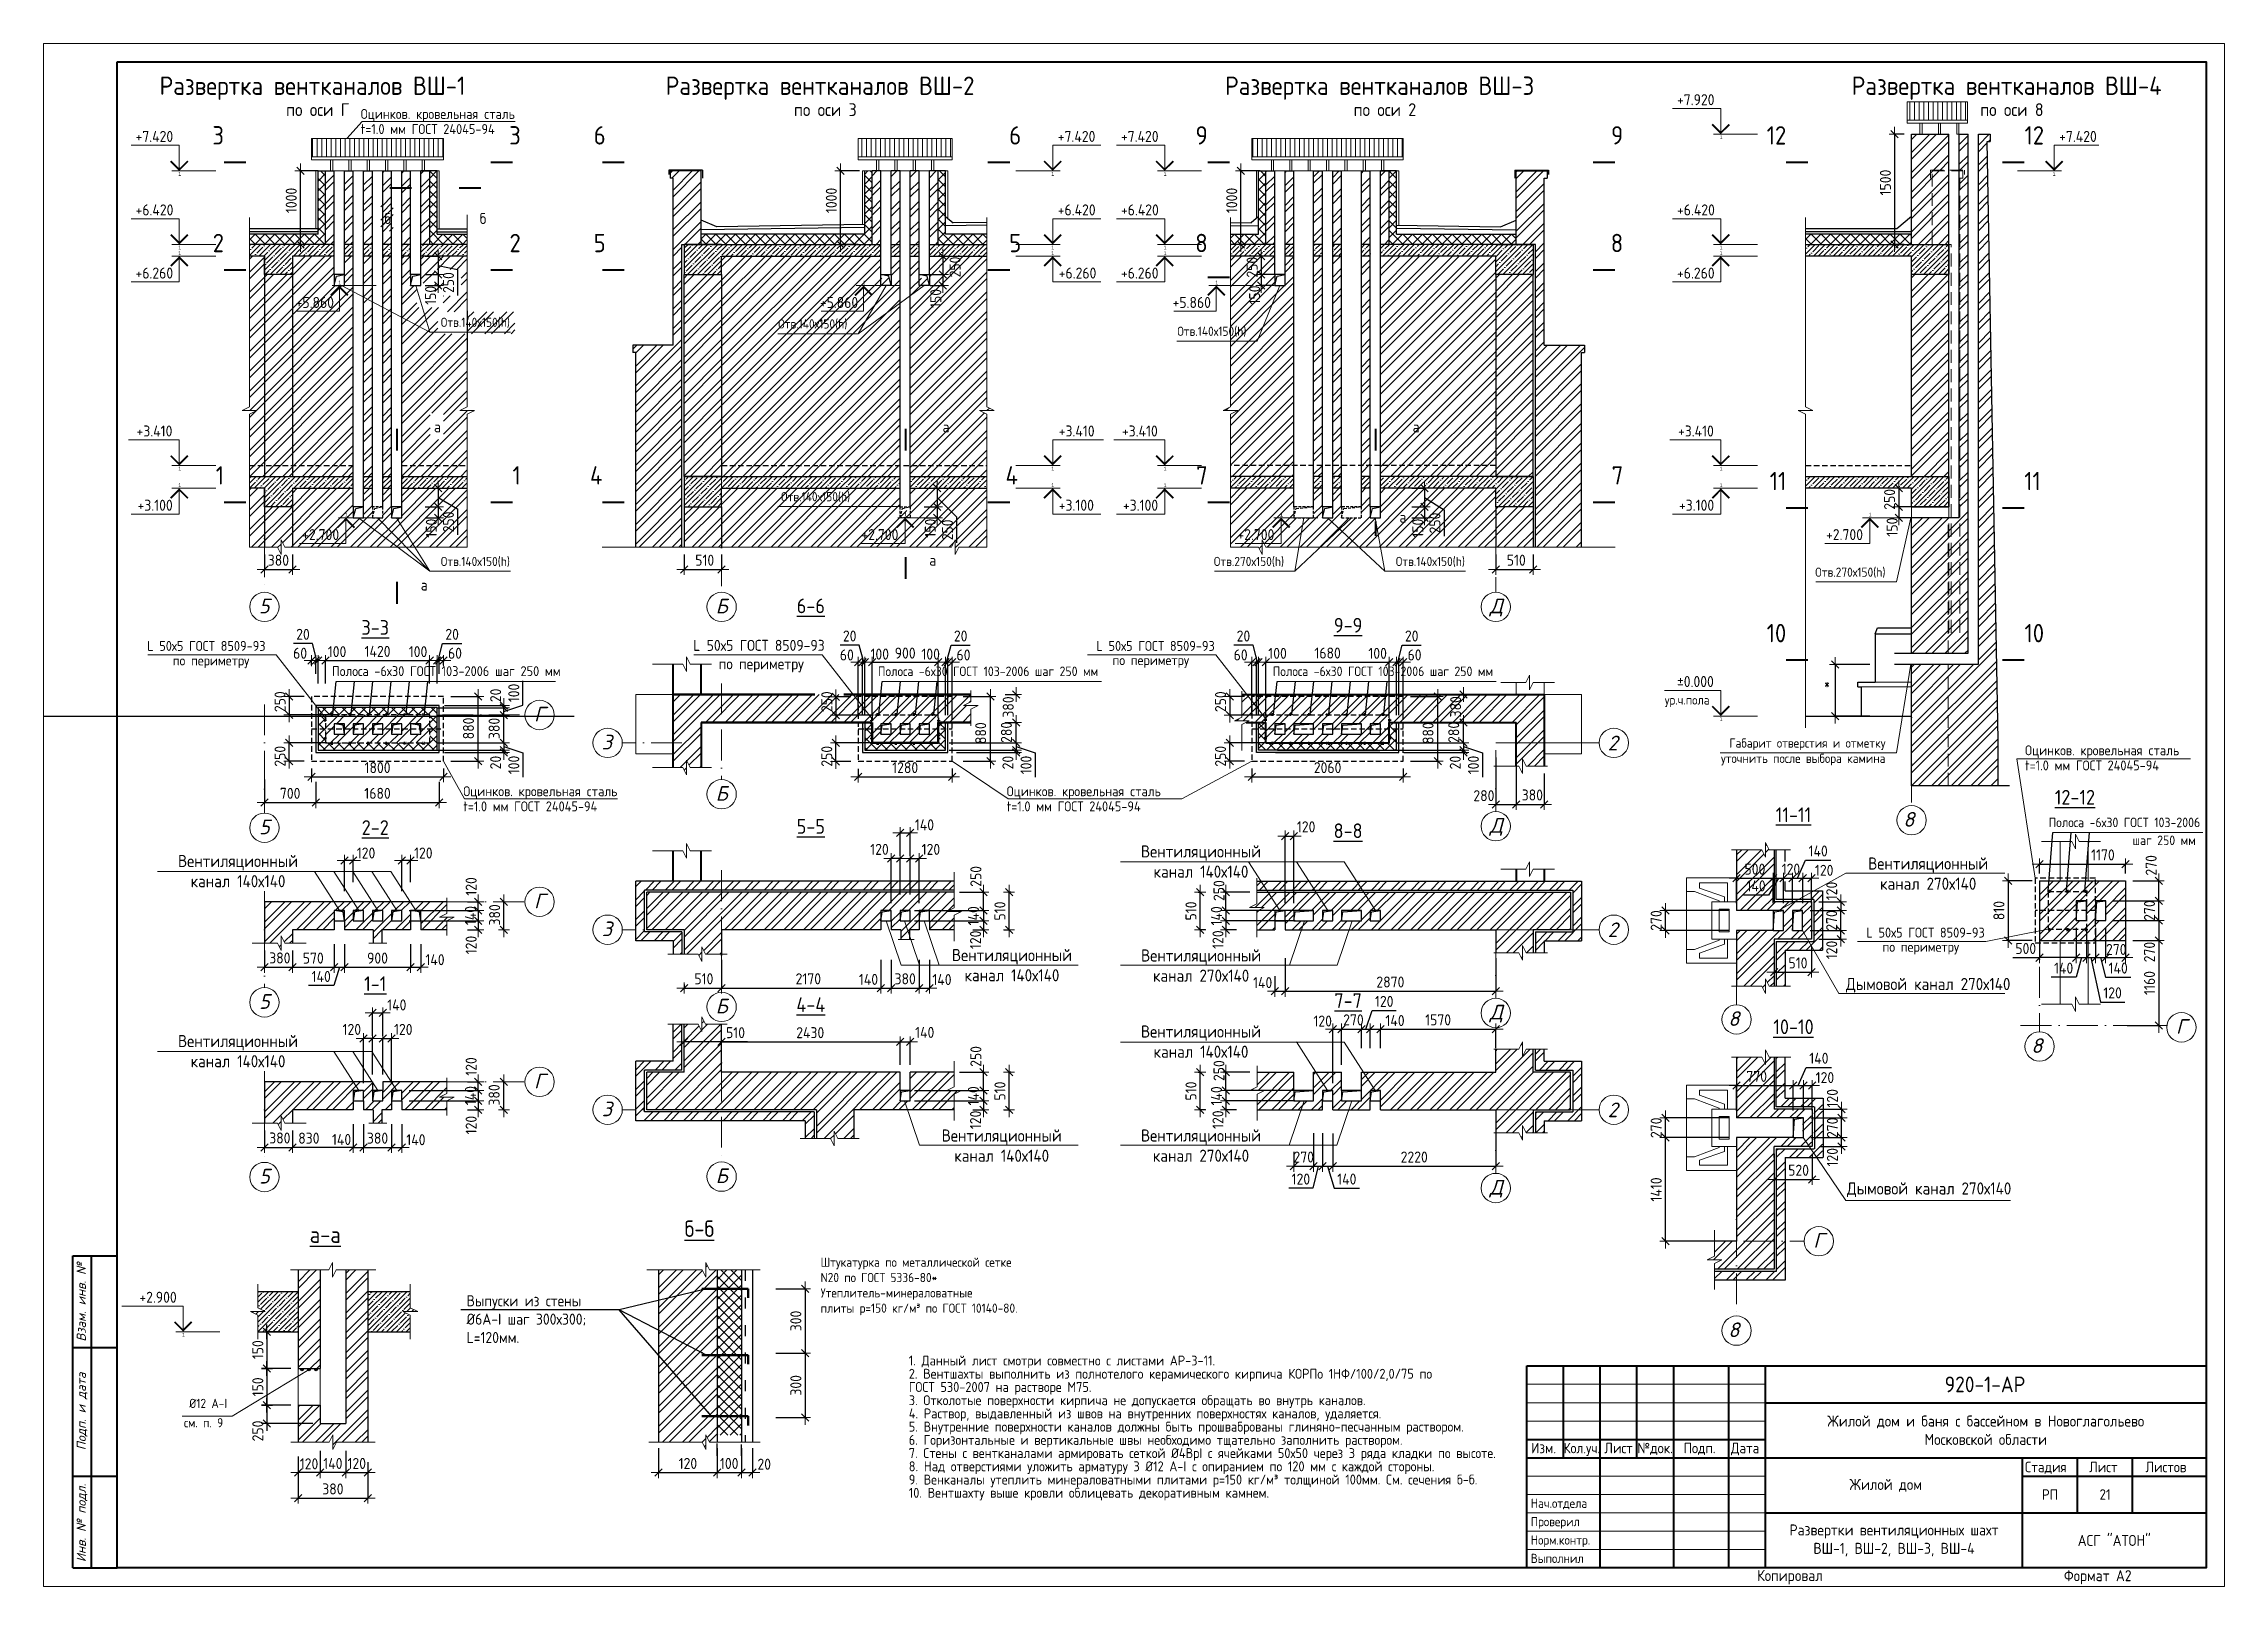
# Paper-space layout '21' of a CAD drawing. Header units: millimetres. Extents: x -102417 to -43017, y -72705 to -30705.
# The model-space entities are those that its viewports show. They can reach past a viewport. Long polylines and large blocks are cut down to what shows.
import ezdxf
from ezdxf.enums import TextEntityAlignment as Align

# ---------------------------------------------------------------- set-up
doc = ezdxf.new("R2010")
doc.units = ezdxf.units.MM
for name, pattern in [('1', [0]), ('ACAD_ISO03W100', [30, 12, -18]), ('ACAD_ISO10W100', [18, 12, -3, 0, -3]), ('DASHED2', [9.525, 6.35, -3.175]), ('JIS_08_15', [17.25, 15, -0.75, 0.75, -0.75]), ('невидимая', [0.375, 0.25, -0.125]), ('НЕВИДИМАЯX2', [0.75, 0.5, -0.25])]:
    doc.linetypes.add(name, pattern=pattern)
doc.layers.get('Defpoints').update_dxf_attribs({"color": 40})
for name, color, linetype in [('F-text', 7, 'Continuous'), ('osnovnie', 7, 'Continuous'), ('МЕБЕЛЬ', 42, 'Continuous'), ('РАЗМЕР', 7, 'Continuous')]:
    doc.layers.add(name, color=color, linetype=linetype)
for name, color, linetype, lineweight in [('Text', 7, 'Continuous', 15), ('АР_Текст_отметки высот', 95, 'Continuous', 9), ('оси', 50, 'JIS_08_15', 9), ('пол', 11, '1', 30), ('размеры', 215, 'Continuous', 13), ('стены', 172, 'Continuous', 30), ('текст', 7, 'Continuous', 13), ('УКАЗАТЕЛЬ', 6, 'Continuous', 13), ('ФАСАД', 7, 'Continuous', 13), ('цепочки', 250, 'Continuous', 15), ('ШТРИХ', 142, 'Continuous', 13), ('штриховка', 8, 'Continuous', 9)]:
    doc.layers.add(name, color=color, linetype=linetype, lineweight=lineweight)
doc.styles.add('GOST 2.304', font='isocpeur.ttf', dxfattribs={"width": 0.9})
doc.styles.add('Isocpeur', font='isocpeui.ttf')
doc.styles.add('RUSS', font='RUSS.shx', dxfattribs={"width": 0.8})
doc.styles.get("Standard").update_dxf_attribs({"font": 'arial.ttf'})
doc.styles.add('Ок1', font='isocpeur.ttf', dxfattribs={"oblique": 15})
doc.styles.add('Оксана', font='arial.ttf')
doc.dimstyles.new('100', dxfattribs={"dimtxt": 260, "dimasz": 150, "dimexe": 1.25, "dimexo": 0.625, "dimgap": 50, "dimtad": 1, "dimtxsty": 'Isocpeur', "dimblk": 'ARCHTICK', "dimcen": 2.5, "dimdle": 2, "dimclrd": 256, "dimclre": 256, "dimclrt": 256, "dimadec": 0, "dimazin": 0, "dimtfac": 1, "dimtofl": 0, "dimtmove": 1, "dimatfit": 3, "dimfxl": 1, "dimlwd": -1, "dimlwe": -1, "dimarcsym": 0})
doc.dimstyles.new('C 2', dxfattribs={"dimscale": 100, "dimtxt": 3, "dimasz": 0.1, "dimexe": 0, "dimexo": 2, "dimgap": 1, "dimtad": 1, "dimdec": 0, "dimlfac": 0.5, "dimdsep": 46, "dimtxsty": 'GOST 2.304', "dimblk": 'A8MITTA', "dimcen": 3, "dimclrt": 256, "dimaunit": 1, "dimadec": 0, "dimazin": 0, "dimtfac": 1, "dimtdec": 0, "dimtofl": 0, "dimtmove": 1, "dimatfit": 3, "dimldrblk": 'OBLIQUE', "dimfxl": 1, "dimtolj": 1, "dimtzin": 0, "dimarcsym": 0})
doc.dimstyles.new('MAESTRO_STD_1', dxfattribs={"dimscale": 100, "dimtxt": 3, "dimasz": 0.09, "dimexe": 0, "dimexo": 0, "dimgap": 1, "dimtad": 1, "dimdec": 0, "dimzin": 0, "dimdsep": 46, "dimtxsty": 'RUSS', "dimblk": 'A8MITTA', "dimcen": 3, "dimse1": 1, "dimse2": 1, "dimadec": 0, "dimazin": 0, "dimtp": 6, "dimtm": 6, "dimtfac": 1, "dimtdec": 0, "dimtofl": 0, "dimtmove": 2, "dimatfit": 3, "dimfxl": 1, "dimtolj": 1, "dimtzin": 0, "dimarcsym": 0})
pattern_1 = [(45, (669640.34, 131069.19), (-134.70384, 134.70384), []), (135, (669640.34, 131069.19), (-134.70384, -134.70384), [])]
pattern_2 = [(45, (-722555.5, -879972.33), (-134.703842, 134.703842), []), (45, (-722420.79, -879972.33), (-134.703842, 134.703842), [238.125, -47.625, 0, -47.625])]
pattern_3 = [(45, (89227.1, 15757.3), (-269.40768, 269.40768), []), (45, (89406.7, 15757.3), (-269.40768, 269.40768), [])]
pattern_4 = [(45, (149904.1, 20625.14), (-269.40768, 269.40768), []), (45, (150083.7, 20625.14), (-269.40768, 269.40768), [])]
pattern_5 = [(45, (149904.1, 15757.3), (-269.40768, 269.40768), []), (45, (150083.7, 15757.3), (-269.40768, 269.40768), [])]
pattern_6 = [(45, (150064.8, 20624.55), (-269.40768, 269.40768), []), (45, (150244.4, 20624.55), (-269.40768, 269.40768), [])]
pattern_7 = [(45, (150064.8, 15757.3), (-269.40768, 269.40768), []), (45, (150244.4, 15757.3), (-269.40768, 269.40768), [])]
pattern_8 = [(45, (198483.5, 24653.17), (-269.40768, 269.40768), []), (45, (198663.1, 24653.17), (-269.40768, 269.40768), [])]
pattern_9 = [(45, (198483.5, 27907.02), (-269.40768, 269.40768), []), (45, (198663.1, 27907.02), (-269.40768, 269.40768), [])]

psp = doc.layouts.new('21')

msp = doc.modelspace()

# ---------------------------------------------------------------- texts
at = {"lineweight": 25, "ltscale": 25, "attachment_point": 1, "style": 'GOST 2.304'}
for s, insert, char_height, width in [('Штукатурка по металлической сетке N20 по ГОСТ 5336-80*\\PУтеплитель-минераловатные\\Pплиты р=150 кг/м³ по ГОСТ 10140-80.', (1033817.2, 618575.4), 250, 5805.906), ('Выпуски из стены %%C6А-I шаг 300х300; L=120мм.', (1024174.8, 617551.2), 300, 4164.516)]:
    msp.add_mtext(s, dxfattribs=dict(at, insert=insert, char_height=char_height, width=width))
at = {"layer": 'F-text', "ltscale": 25, "char_height": 300, "width": 998.773, "style": 'GOST 2.304'}
for s, insert, attachment_point in [('б', (1021936.9, 646715.3), 7), ('б', (1024710.8, 646715.3), 9), ('а', (1023286.2, 641044.6, 0), 7), ('а', (1037137.6, 641044, 0), 7), ('а', (1049943.7, 641044, 0), 7), ('а', (1049583.5, 638584.9, 0), 7), ('а', (1036777.4, 637413.2, 0), 7), ('а', (1022926, 636737.2, 0), 7)]:
    msp.add_mtext(s, dxfattribs=dict(at, insert=insert, attachment_point=attachment_point))
at = {"layer": 'F-text', "linetype": 'Continuous', "attachment_point": 5, "style": 'GOST 2.304'}
for s, insert, char_height, width in [('{\\L6-6}', (1033551.5, 636319.7, 0), 400, 1149.764), ('{\\L3-3}', (1021687.3, 635732.5, 0), 400, 1042.673), ('{\\L9-9}', (1048185.1, 635792, 0), 400, 1149.764), ('{\\L11-11}', (1060316.9, 630633.9, 0), 400, 1149.764), ('{\\L12-12}', (1067982.9, 631109.5, 0), 400, 1149.764), ('{\\L2-2}', (1021687.3, 630284.9, 0), 400, 997.004), ('{\\L5-5}', (1033551.5, 630315, 0), 400, 1149.764), ('{\\L8-8}', (1048185.1, 630197.5, 0), 400, 1149.764), ('Вентиляционный канал 140х140', (1044178.1, 629359.1, 0), 330, 4482.423), ('Вентиляционный канал 140х140', (1017948.8, 629099, 0), 330, 4482.423), ('Вентиляционный канал 270х140', (1063985.8, 629030.3, 0), 330, 4482.423), ('Вентиляционный канал 140х140', (1039029.1, 626537.7, 0), 330, 3920.033), ('Вентиляционный канал 270х140', (1044181.1, 626527.1, 0), 330, 4488.423), ('{\\L1-1}', (1021687.3, 626033.4, 0), 400, 1149.764), ('Дымовой канал 270х140', (1063985.8, 625990.8, 0), 330, 4482.423), ('{\\L4-4}', (1033551.5, 625464.3, 0), 400, 1149.764), ('{\\L7-7}', (1048185.1, 625572.4, 0), 400, 1149.764), ('Вентиляционный канал 140х140', (1044178.1, 624457.1, 0), 330, 4482.423), ('{\\L10-10}', (1060316.9, 624860.8, 0), 400, 1149.764), ('Вентиляционный канал 140х140', (1017948.8, 624197.1, 0), 330, 4482.423), ('Вентиляционный канал 140х140', (1038749.8, 621624.6, 0), 330, 4482.423), ('Вентиляционный канал 270х140', (1044178.1, 621625.2, 0), 330, 4482.423), ('\\pt2310;Дымовой канал 270х140', (1064010.6, 620425, 0), 330, 6003.599), ('   {\\Lб-б}', (1030128.5, 619363.5), 450, 2163.611), ('   {\\Lа-а}', (1019938, 619202.4), 450, 2163.611)]:
    msp.add_mtext(s, dxfattribs=dict(at, insert=insert, char_height=char_height, width=width))
at = {"layer": 'F-text', "ltscale": 25, "insert": (1036219.4, 616269), "char_height": 270, "width": 16394.317, "attachment_point": 1, "line_spacing_factor": 0.8, "style": 'GOST 2.304'}
msp.add_mtext('{\\L\\P}1. Данный лист смотри совместно с листами АР-3-11.\\P2. Вентшахты выполнить из полнотелого керамического кирпича КОРПо 1НФ/100/2,0/75 по\\PГОСТ 530-2007 на растворе М75.\\P3. Отколотые поверхности кирпича не допускается обращать во внутрь каналов.\\P4. Раствор, выдавленный из швов на внутренних поверхностях каналов, удаляется.\\P5. Внутренние поверхности каналов должны быть прошваброваны глиняно-песчанным раствором.\\P6. Горизонтальные и вертикальные швы необходимо тщательно заполнить раствором.\\P7. Стены с вентканалами армировать сеткой %%C4ВрI с ячейками 50х50 через 3 ряда кладки по высоте.\\P8. Над отверстиями уложить арматуру 3 %%C12 А-I с опиранием по 120 мм с каждой стороны.\\P9. Венканалы утеплить минераловатными плитами р=150 кг/м³ толщиной 100мм. См. сечения б-б.\\P10. Вентшахту выше кровли облицевать декоративным камнем.', dxfattribs=at)
at = {"layer": 'osnovnie', "style": 'GOST 2.304', "width": 0.9}
for s, p in [('3', (1017567.7, 649379.2, 0)), ('3', (1025650.8, 649379.2, 0)), ('6', (1027964.1, 649379.2, 0)), ('6', (1039282, 649379.2, 0)), ('9', (1044361, 649379.2, 0)), ('9', (1055678.9, 649379.2, 0)), ('12', (1060120, 649379.2, 0)), ('12', (1067142.8, 649379.2, 0)), ('2', (1017567.7, 646448, 0)), ('2', (1025650.8, 646448, 0)), ('5', (1027964.1, 646448, 0)), ('5', (1039282, 646448, 0)), ('8', (1044361, 646448, 0)), ('8', (1055678.9, 646448, 0)), ('1', (1017567.7, 640122.7, 0)), ('1', (1025650.8, 640122.7, 0)), ('4', (1027874.1, 640122.7, 0)), ('4', (1039192, 640122.7, 0)), ('7', (1044361, 640122.7, 0)), ('7', (1055678.9, 640122.7, 0)), ('11', (1060120, 639967.6)), ('11', (1067052.8, 639967.6)), ('10', (1060120, 635827.8)), ('10', (1067142.8, 635827.8))]:
    msp.add_text(s, height=500, dxfattribs=at).set_placement(p, align=Align.TOP_RIGHT)
at = {"layer": 'osnovnie', "ltscale": 100, "char_height": 250, "width": 5687.833, "attachment_point": 1, "style": 'GOST 2.304'}
for s, insert in [('см. п. 9 ', (1016475.9, 614205.9)), (' %%C12 А-I ', (1016475.9, 614732.1))]:
    msp.add_mtext(s, dxfattribs=dict(at, insert=insert))
at = {"layer": 'Text', "color": 7, "style": 'GOST 2.304', "width": 0.9}
for s, height, p in [('Развертка вентканалов ВШ-1 ', 500, (1020120.1, 650230.2)), ('Развертка вентканалов ВШ-2 ', 500, (1033946.4, 650230.2)), ('Развертка вентканалов ВШ-3 ', 500, (1049187.8, 650230.2)), ('Развертка вентканалов ВШ-4 ', 500, (1066266.5, 650230.2)), ('по оси Г', 350, (1020120.1, 649653.9)), ('по оси 3', 350, (1033946.4, 649653.9)), ('по оси 2', 350, (1049187.8, 649653.9)), ('по оси 8', 350, (1066266.5, 649653.9))]:
    msp.add_text(s, height=height, dxfattribs=at).set_placement(p, align=Align.CENTER)
at = {"layer": 'Text', "style": 'GOST 2.304', "width": 0.9}
for s, height, p in [('Оцинков. кровельная cталь ', 270, (1021291.6, 649576.7, 0)), ('t=1.0 мм ГОСТ 24045-94', 270, (1021291.6, 649165, 0)), ('L 50х5 ГОСТ 8509-93', 270, (1015475.3, 635094.5)), ('L 50х5 ГОСТ 8509-93', 300, (1030347.5, 635094.5)), ('L 50х5 ГОСТ 8509-93', 270, (1041330.2, 635094.5)), ('по периметру', 270, (1016169.3, 634696.7)), ('Полоса -6х30 ГОСТ 103-2006 шаг 250 мм', 270, (1020505.7, 634407.6, 0)), ('по периметру', 300, (1031041.5, 634593)), ('Полоса -6х30 ГОСТ 103-2006 шаг 250 мм', 260, (1035377.9, 634407.6, 0)), ('по периметру', 270, (1041766.8, 634706.2)), ('Полоса -6х30 ГОСТ 103-2006 шаг 250 мм', 260, (1046133.2, 634407.6, 0)), ('t=1.0 мм ГОСТ 24045-94', 270, (1066624, 631840, 0)), ('Оцинков. кровельная cталь ', 270, (1066624, 632251.7, 0)), ('t=1.0 мм ГОСТ 24045-94', 270, (1024084.1, 630725.9)), ('Оцинков. кровельная cталь ', 270, (1024084.1, 631137.5)), ('t=1.0 мм ГОСТ 24045-94', 270, (1038886.1, 630725.9)), ('Оцинков. кровельная cталь ', 270, (1038886.1, 631137.5)), ('Полоса -6х30 ГОСТ 103-2006 ', 260, (1067266.5, 630294.5, 0)), ('шаг 250 мм', 260, (1069553.5, 629806.1, 0)), ('L 50х5 ГОСТ 8509-93', 270, (1062303.4, 627290.1)), ('по периметру', 270, (1062740, 626901.7))]:
    msp.add_text(s, height=height, dxfattribs=at).set_placement(p)
at = {"layer": 'Text', "color": 7, "style": 'GOST 2.304', "width": 0.9}
for s, p in [('Нач.отдела', (1053161.6, 611762.6)), ('Проверил', (1053161.6, 611262.6)), ('Норм.контр.', (1053161.6, 610762.6)), ('Выполнил', (1053161.6, 610262.6))]:
    msp.add_text(s, height=250, dxfattribs=at).set_placement(p)
at = {"layer": 'Text', "color": 1, "char_height": 300, "attachment_point": 5, "style": 'GOST 2.304'}
for s, insert, width in [('{\\C256;Жилой дом и баня с бассейном в Новоглагольево\\PМосковской области}', (1065553.9, 613876.2), 12000), ('{\\C256;Жилой дом}', (1062829.1, 612376.2), 6550.467)]:
    msp.add_mtext(s, dxfattribs=dict(at, insert=insert, width=width))
at = {"layer": 'Text', "color": 7, "char_height": 300, "attachment_point": 5, "style": 'GOST 2.304'}
for s, insert, width in [('{\\C0;Развертки вентиляционных шахт\\PВШ-1, ВШ-2, ВШ-3, ВШ-4}', (1063053.9, 610876.2), 7000), ('{\\C0;АСГ "АТОН"}', (1069053.9, 610876.2), 5000), ('Копиpовал ', (1060220.3, 609876.2), 5000), ('Формат А2', (1068604.4, 609876.2), 5000)]:
    msp.add_mtext(s, dxfattribs=dict(at, insert=insert, width=width))
at = {"layer": 'текст', "color": 7, "style": 'Isocpeur'}
for s, p in [('5', (1018661.7, 636115.1, 0)), ('Б', (1031121.8, 636115.1, 0)), ('Д', (1052221.6, 636115.1, 0)), ('Г', (1026161.9, 633172.1, 0)), ('3', (1027997.3, 632411.5, 0)), ('2', (1055393.1, 632385.6, 0)), ('Б', (1031121.8, 631014.5, 0)), ('5', (1018668, 630101.8, 0)), ('Д', (1052221.6, 630143.2, 0)), ('8', (1063457.7, 630307.8, 0)), ('Г', (1026161.9, 628087, 0)), ('3', (1027997.3, 627326.5, 0)), ('2', (1055393.1, 627301.2, 0)), ('5', (1018668, 625348.9, 0)), ('Б', (1031121.8, 625225.3, 0)), ('Д', (1052221.6, 625058.8, 0)), ('8', (1058691.5, 624883.5, 0)), ('Г', (1070883.8, 624668.8, 0)), ('8', (1066945.3, 624147.7, 0)), ('Г', (1026161.9, 623185.1, 0)), ('3', (1027997.3, 622424.6, 0)), ('2', (1055393.1, 622399.2, 0)), ('5', (1018668, 620593.6, 0)), ('Б', (1031121.8, 620604.5, 0)), ('Д', (1052221.6, 620293.5, 0)), ('Г', (1061006, 618844.9, 0)), ('8', (1058691.5, 616411.5, 0))]:
    msp.add_text(s, height=400, dxfattribs=at).set_placement(p, align=Align.CENTER)
at = {"layer": 'цепочки', "char_height": 250, "style": 'GOST 2.304'}
for s, insert, attachment_point in [('Отв.140х150(h)', (1023473.1, 644164.3, 0), 1), ('Отв.140х150(h)', (1034545.3, 644120.4, 0), 3), ('Отв.140х150(h)', (1045415.6, 643920.4, 0), 3), ('Отв.140х150(h)', (1034623.3, 639416.8, 0), 3), ('Отв.140х150(h)', (1023473.1, 637654, 0), 1), ('Отв.270х150(h)', (1046441.7, 637654, 0), 3), ('Отв.140х150(h)', (1049485.6, 637654, 0), 1), ('Отв.270х150(h)', (1062822.1, 637361.5), 3), ('Габарит отверстия и отметку\\Pуточнить после выбора камина', (1062822.1, 632709.4), 3)]:
    msp.add_mtext(s, dxfattribs=dict(at, insert=insert, attachment_point=attachment_point))

# ---------------------------------------------------------------- blocks, each defined once
blk = doc.blocks.new('*U1095')
at = {"color": 7, "linetype": 'Continuous', "lineweight": 40}
for p, q in [((-586, 90), (-574, 90)), ((-586, 5), (-586, 90)), ((-581, 5), (-581, 90)), ((-586, 65), (-574, 65)), ((-190, 60), (-5, 60)), ((-190, 5), (-190, 60)), ((-180, 35), (-180, 60)), ((-170, 5), (-170, 60)), ((-160, 35), (-160, 60)), ((-150, 5), (-150, 60)), ((-135, 5), (-135, 60)), ((-125, 5), (-125, 60)), ((-125, 50), (-5, 50)), ((-190, 40), (-125, 40)), ((-586, 30), (-574, 30)), ((-190, 35), (-125, 35)), ((-125, 35), (-5, 35)), ((-55, 5), (-55, 35)), ((-55, 30), (-5, 30)), ((-40, 20), (-40, 35)), ((-25, 20), (-25, 35)), ((-125, 20), (-5, 20)), ((-586, 5), (-574, 5))]:
    blk.add_line(p, q, dxfattribs=at)
at = {"color": 7, "linetype": 'Continuous', "lineweight": 20}
for p, q in [((-190, 55), (-125, 55)), ((-190, 50), (-125, 50)), ((-190, 45), (-125, 45)), ((-190, 30), (-125, 30)), ((-190, 25), (-125, 25)), ((-190, 20), (-125, 20)), ((-190, 15), (-125, 15)), ((-190, 10), (-125, 10))]:
    blk.add_line(p, q, dxfattribs=at)
at = {"color": 7, "linetype": 'Continuous', "lineweight": 0}
blk.add_lwpolyline([(-594, 420), (0, 420), (0, 0), (-594, 0)], close=True, dxfattribs=at)
at = {"color": 7, "linetype": 'Continuous', "lineweight": 40}
blk.add_lwpolyline([(-574, 415), (-5, 415), (-5, 5), (-574, 5)], close=True, dxfattribs=at)
at = {"color": 7, "style": 'Оксана', "flags": 8}
for tag, height, p in [('НАИМЕНОВАНИЕ_ОБЪЕКТА_СТРОИТЕЛЬСТВА', 2.71, (-64.88, 42.01)), ('НАИМЕНОВАНИЕ_ЧЕРТЕЖА', 2.86, (-88.9, 11.79))]:
    blk.add_attdef(tag, text='', height=height, dxfattribs=at).set_placement(p, align=Align.MIDDLE_CENTER)
at = {"color": 7, "linetype": 'Continuous', "lineweight": 20, "style": 'Оксана', "flags": 8}
blk.add_attdef('ИНВ.№ПОДЛ.', text='', height=2.5, rotation=90, dxfattribs=at).set_placement((-577.5, 17.5), align=Align.MIDDLE_CENTER)
for tag, height, p in [('НАИМЕНОВАНИЕ_СООРУЖЕНИЯ', 3.57, (-91.21, 26.62)), ('ОРГАНИЗАЦИЯ/ЛИЦЕНЗИЯ', 2.29, (-29.74, 11.97))]:
    blk.add_attdef(tag, text='', height=height, dxfattribs=at).set_placement(p, align=Align.MIDDLE_CENTER)
at = {"color": 7, "linetype": 'Continuous', "lineweight": 20, "flags": 8}
for tag, p in [('---------------------------------------------------', (-210, 5)), ('--------------------------------------------------', (-210, -2))]:
    blk.add_attdef(tag, text='', height=0.143, dxfattribs=at).set_placement(p, align=Align.TOP_LEFT)
at = {"layer": 'Text', "color": 7, "linetype": 'Continuous', "lineweight": 20, "style": 'GOST 2.304', "width": 0.9}
for s, p in [('Изм.', (-188.83, 36.23)), ('Лист', (-168.89, 36.23)), ('№док.', (-159.89, 36.23)), ('Подп.', (-147.29, 36.23)), ('Дата', (-134.42, 36.23)), ('Стадия', (-54.33, 31.07)), ('Лист', (-36.84, 31.07)), ('Листов', (-21.51, 31.07))]:
    blk.add_text(s, height=2.857, dxfattribs=at).set_placement(p)
at = {"layer": 'Text', "color": 7, "linetype": 'Continuous', "lineweight": 20, "style": 'GOST 2.304', "width": 0.833333}
blk.add_text('Кол.уч.', height=2.857, dxfattribs=at).set_placement((-180, 36.23), (-170, 36.23), align=Align.FIT)
at = {"layer": 'Text', "color": 7, "linetype": 'Continuous', "lineweight": 20, "style": 'GOST 2.304', "width": 0.9, "flags": 8}
blk.add_attdef('ОБОЗНАЧЕНИЕ_ДОКУМЕНТА', text='', height=4.29, dxfattribs=at).set_placement((-65.21, 54.98), align=Align.MIDDLE_CENTER)
at = {"layer": 'Text', "color": 7, "style": 'GOST 2.304', "width": 0.9, "flags": 8}
for tag, p in [('СТАДИЯ', (-47.5, 25)), ('ЛИСТ', (-32.5, 25)), ('ЛИСТОВ', (-15, 25))]:
    blk.add_attdef(tag, text='', height=2.86, dxfattribs=at).set_placement(p, align=Align.MIDDLE_CENTER)
at = {"layer": 'текст', "color": 7, "linetype": 'Continuous', "style": 'Ок1', "oblique": 15}
for s, p in [('Взам. инв. №', (-582.5, 66.63)), ('Подп. и дата', (-582.5, 37.05)), ('Инв. № подл.', (-582.5, 6.6))]:
    blk.add_text(s, height=2.5, rotation=90.00021, dxfattribs=at).set_placement(p)
blk = doc.blocks.new('_ArchTick')
at = {"color": 0, "linetype": 'ByBlock', "const_width": 0.15}
blk.add_lwpolyline([(-0.5, -0.5), (0.5, 0.5)], dxfattribs=at)
blk = doc.blocks.new('A8MITTA')
for p, q in [((-20, 0), (20, 0)), ((-10, -10), (10, 10)), ((0, 15), (0, -15))]:
    blk.add_line(p, q)
blk = doc.blocks.new('*D1119')
at = {"layer": 'Defpoints', "color": 0, "ltscale": 100}
for p in [(1019583, 616557), (1018738, 615557), (1019583, 615557)]:
    blk.add_point(p, dxfattribs=at)
at = {"layer": 'РАЗМЕР', "color": 0, "lineweight": -2, "ltscale": 100}
for p, q in [((1019383, 616557), (1018738, 616557)), ((1018738, 616547), (1018738, 615567)), ((1019383, 615557), (1018738, 615557))]:
    blk.add_line(p, q, dxfattribs=at)
at = {"layer": 'РАЗМЕР', "color": 0, "lineweight": -2, "ltscale": 100, "xscale": 10, "yscale": 10, "zscale": 10}
for p, rotation in [((1018738, 616557), 90), ((1018738, 615557), 270)]:
    blk.add_blockref('A8MITTA', p, dxfattribs=dict(at, rotation=rotation))
at = {"layer": 'РАЗМЕР', "ltscale": 100, "insert": (1018488, 616069), "char_height": 300, "attachment_point": 5, "rotation": 90, "style": 'GOST 2.304'}
blk.add_mtext('\\A1;150', dxfattribs=at)
blk = doc.blocks.new('_Oblique')
at = {"color": 0, "linetype": 'ByBlock', "lineweight": -2}
blk.add_line((-0.5, -0.5), (0.5, 0.5), dxfattribs=at)
blk = doc.blocks.new('*D1120')
at = {"layer": 'Defpoints', "color": 0, "ltscale": 100}
for p in [(1019583, 615557), (1018738, 614557), (1019583, 614557)]:
    blk.add_point(p, dxfattribs=at)
at = {"layer": 'РАЗМЕР', "color": 0, "lineweight": -2, "ltscale": 100}
for p, q in [((1019383, 615557), (1018738, 615557)), ((1018738, 615547), (1018738, 614567)), ((1019383, 614557), (1018738, 614557))]:
    blk.add_line(p, q, dxfattribs=at)
at = {"layer": 'РАЗМЕР', "color": 0, "lineweight": -2, "ltscale": 100, "xscale": 10, "yscale": 10, "zscale": 10}
for p, rotation in [((1018738, 615557), 90), ((1018738, 614557), 270)]:
    blk.add_blockref('A8MITTA', p, dxfattribs=dict(at, rotation=rotation))
at = {"layer": 'РАЗМЕР', "ltscale": 100, "insert": (1018488, 615057), "char_height": 300, "attachment_point": 5, "rotation": 90, "style": 'GOST 2.304'}
blk.add_mtext('\\A1;150', dxfattribs=at)
blk = doc.blocks.new('*D1121')
at = {"layer": 'Defpoints', "color": 0, "ltscale": 100}
for p in [(1019583, 614557), (1018738, 614057), (1020183, 614057)]:
    blk.add_point(p, dxfattribs=at)
at = {"layer": 'РАЗМЕР', "color": 0, "lineweight": -2, "ltscale": 100}
for p, q in [((1019383, 614557), (1018738, 614557)), ((1018738, 614547), (1018738, 614067)), ((1019983, 614057), (1018738, 614057))]:
    blk.add_line(p, q, dxfattribs=at)
at = {"layer": 'РАЗМЕР', "color": 0, "lineweight": -2, "ltscale": 100, "xscale": 10, "yscale": 10, "zscale": 10}
for p, rotation in [((1018738, 614557), 90), ((1018738, 614057), 270)]:
    blk.add_blockref('A8MITTA', p, dxfattribs=dict(at, rotation=rotation))
at = {"layer": 'РАЗМЕР', "ltscale": 100, "insert": (1018488, 613857), "char_height": 300, "attachment_point": 5, "rotation": 90, "style": 'GOST 2.304'}
blk.add_mtext('\\A1;250', dxfattribs=at)
blk = doc.blocks.new('*U1096')
at = {"color": 7, "linetype": 'Continuous', "lineweight": 15}
for p, q in [((-10, 7), (-26.68, 7)), ((-10, 0), (-10, 7)), ((-12, 0), (-10, 0)), ((-10, 0), (0, 0))]:
    blk.add_line(p, q, dxfattribs=at)
at = {"color": 7, "linetype": 'Continuous', "lineweight": 15, "const_width": 0.5}
blk.add_lwpolyline([(-7.67, 2.67), (-10, 0.35), (-12.32, 2.67)], dxfattribs=at)
at = {"color": 7, "linetype": 'Continuous', "lineweight": 15, "style": 'GOST 2.304', "width": 0.9, "flags": 8}
blk.add_attdef('+OTM', text='', height=3, rotation=360, dxfattribs=at).set_placement((-20.16, 7), align=Align.BOTTOM_LEFT)
at = {"layer": 'Defpoints', "color": 5, "linetype": 'Continuous', "flags": 8}
blk.add_attdef('M', text='', height=1, dxfattribs=at).set_placement((-9.9, -0.33), align=Align.TOP_CENTER)
blk = doc.blocks.new('*D1098')
at = {"layer": 'Defpoints', "color": 0, "ltscale": 0.1}
for p in [(1032395, 617729), (1032395, 615976), (1033393, 615976)]:
    blk.add_point(p, dxfattribs=at)
at = {"layer": 'размеры', "color": 0, "lineweight": -2, "ltscale": 0.1}
for p, q in [((1032595, 617729), (1033393, 617729)), ((1033393, 617719), (1033393, 615986)), ((1032595, 615976), (1033393, 615976))]:
    blk.add_line(p, q, dxfattribs=at)
at = {"layer": 'размеры', "color": 0, "lineweight": -2, "ltscale": 0.1, "xscale": 10, "yscale": 10, "zscale": 10}
for p, rotation in [((1033393, 617729), 90), ((1033393, 615976), 270)]:
    blk.add_blockref('A8MITTA', p, dxfattribs=dict(at, rotation=rotation))
at = {"layer": 'размеры', "ltscale": 0.1, "insert": (1033143, 616852), "char_height": 300, "attachment_point": 5, "rotation": 90, "style": 'GOST 2.304'}
blk.add_mtext('\\A1;300', dxfattribs=at)
blk = doc.blocks.new('*D1099')
at = {"layer": 'Defpoints', "color": 0, "ltscale": 0.1}
for p in [(1032395, 615976), (1032395, 614223), (1033393, 614223)]:
    blk.add_point(p, dxfattribs=at)
at = {"layer": 'размеры', "color": 0, "lineweight": -2, "ltscale": 0.1}
for p, q in [((1032595, 615976), (1033393, 615976)), ((1033393, 615966), (1033393, 614233)), ((1032595, 614223), (1033393, 614223))]:
    blk.add_line(p, q, dxfattribs=at)
at = {"layer": 'размеры', "color": 0, "lineweight": -2, "ltscale": 0.1, "xscale": 10, "yscale": 10, "zscale": 10}
for p, rotation in [((1033393, 615976), 90), ((1033393, 614223), 270)]:
    blk.add_blockref('A8MITTA', p, dxfattribs=dict(at, rotation=rotation))
at = {"layer": 'размеры', "ltscale": 0.1, "insert": (1033143, 615099), "char_height": 300, "attachment_point": 5, "rotation": 90, "style": 'GOST 2.304'}
blk.add_mtext('\\A1;300', dxfattribs=at)
blk = doc.blocks.new('*D1122')
at = {"layer": 'Defpoints', "color": 0, "ltscale": 0.1}
for p in [(1031000, 613589), (1031661, 613589), (1031661, 612722)]:
    blk.add_point(p, dxfattribs=at)
at = {"layer": 'размеры', "color": 0, "lineweight": -2, "ltscale": 0.1}
for p, q in [((1031000, 613389), (1031000, 612722)), ((1031661, 613389), (1031661, 612722)), ((1031010, 612722), (1031651, 612722))]:
    blk.add_line(p, q, dxfattribs=at)
at = {"layer": 'размеры', "color": 0, "lineweight": -2, "ltscale": 0.1, "xscale": 10, "yscale": 10, "zscale": 10, "rotation": 180}
blk.add_blockref('A8MITTA', (1031000, 612722), dxfattribs=at)
at = {"layer": 'размеры', "color": 0, "lineweight": -2, "ltscale": 0.1, "xscale": 10, "yscale": 10, "zscale": 10}
blk.add_blockref('A8MITTA', (1031661, 612722), dxfattribs=at)
at = {"layer": 'размеры', "ltscale": 0.1, "insert": (1031328, 612972), "char_height": 300, "attachment_point": 5, "style": 'GOST 2.304'}
blk.add_mtext('\\A1;100', dxfattribs=at)
blk = doc.blocks.new('*D1123')
at = {"layer": 'Defpoints', "color": 0, "ltscale": 0.1}
for p in [(1031661, 613589), (1031961, 613589), (1031961, 612722)]:
    blk.add_point(p, dxfattribs=at)
at = {"layer": 'размеры', "color": 0, "lineweight": -2, "ltscale": 0.1}
for p, q in [((1031661, 613389), (1031661, 612722)), ((1031961, 613389), (1031961, 612722)), ((1031671, 612722), (1031951, 612722))]:
    blk.add_line(p, q, dxfattribs=at)
at = {"layer": 'размеры', "color": 0, "lineweight": -2, "ltscale": 0.1, "xscale": 10, "yscale": 10, "zscale": 10, "rotation": 180}
blk.add_blockref('A8MITTA', (1031661, 612722), dxfattribs=at)
at = {"layer": 'размеры', "color": 0, "lineweight": -2, "ltscale": 0.1, "xscale": 10, "yscale": 10, "zscale": 10}
blk.add_blockref('A8MITTA', (1031961, 612722), dxfattribs=at)
at = {"layer": 'размеры', "ltscale": 0.1, "insert": (1032282, 612952), "char_height": 300, "attachment_point": 5, "style": 'GOST 2.304'}
blk.add_mtext('\\A1;20', dxfattribs=at)
blk = doc.blocks.new('*D1100')
at = {"layer": 'Defpoints', "color": 0, "ltscale": 0.1}
for p in [(1029406, 613589), (1031000, 613589), (1031000, 612722)]:
    blk.add_point(p, dxfattribs=at)
at = {"layer": 'размеры', "color": 0, "lineweight": -2, "ltscale": 0.1}
for p, q in [((1029406, 613389), (1029406, 612722)), ((1031000, 613389), (1031000, 612722)), ((1029416, 612722), (1030990, 612722))]:
    blk.add_line(p, q, dxfattribs=at)
at = {"layer": 'размеры', "color": 0, "lineweight": -2, "ltscale": 0.1, "xscale": 10, "yscale": 10, "zscale": 10, "rotation": 180}
blk.add_blockref('A8MITTA', (1029406, 612722), dxfattribs=at)
at = {"layer": 'размеры', "color": 0, "lineweight": -2, "ltscale": 0.1, "xscale": 10, "yscale": 10, "zscale": 10}
blk.add_blockref('A8MITTA', (1031000, 612722), dxfattribs=at)
at = {"layer": 'размеры', "ltscale": 0.1, "insert": (1030203, 612972), "char_height": 300, "attachment_point": 5, "style": 'GOST 2.304'}
blk.add_mtext('\\A1;120', dxfattribs=at)
blk = doc.blocks.new('*D1101')
at = {"layer": 'Defpoints', "color": 0, "ltscale": 0.1}
for p in [(1021483, 613208), (1019583, 613008), (1021483, 612028)]:
    blk.add_point(p, dxfattribs=at)
at = {"layer": 'размеры', "color": 0, "lineweight": -2, "ltscale": 0.1}
for p, q in [((1019583, 612808), (1019583, 612028)), ((1021483, 613008), (1021483, 612028)), ((1019593, 612028), (1021473, 612028))]:
    blk.add_line(p, q, dxfattribs=at)
at = {"layer": 'размеры', "color": 0, "lineweight": -2, "ltscale": 0.1, "xscale": 10, "yscale": 10, "zscale": 10, "rotation": 180}
blk.add_blockref('A8MITTA', (1019583, 612028), dxfattribs=at)
at = {"layer": 'размеры', "color": 0, "lineweight": -2, "ltscale": 0.1, "xscale": 10, "yscale": 10, "zscale": 10}
blk.add_blockref('A8MITTA', (1021483, 612028), dxfattribs=at)
at = {"layer": 'размеры', "ltscale": 0.1, "insert": (1020533, 612278), "char_height": 300, "attachment_point": 5, "style": 'GOST 2.304'}
blk.add_mtext('\\A1;380', dxfattribs=at)
blk = doc.blocks.new('*D1102')
at = {"layer": 'Defpoints', "color": 0, "ltscale": 0.1}
for p in [(1020883, 613517), (1021483, 613008), (1021483, 612722)]:
    blk.add_point(p, dxfattribs=at)
at = {"layer": 'размеры', "color": 0, "lineweight": -2, "ltscale": 0.1}
for p, q in [((1020883, 613317), (1020883, 612722)), ((1020893, 612722), (1021473, 612722)), ((1021483, 612808), (1021483, 612722))]:
    blk.add_line(p, q, dxfattribs=at)
at = {"layer": 'размеры', "color": 0, "lineweight": -2, "ltscale": 0.1, "xscale": 10, "yscale": 10, "zscale": 10, "rotation": 180}
blk.add_blockref('A8MITTA', (1020883, 612722), dxfattribs=at)
at = {"layer": 'размеры', "color": 0, "lineweight": -2, "ltscale": 0.1, "xscale": 10, "yscale": 10, "zscale": 10}
blk.add_blockref('A8MITTA', (1021483, 612722), dxfattribs=at)
at = {"layer": 'размеры', "ltscale": 0.1, "insert": (1021183, 612972), "char_height": 300, "attachment_point": 5, "style": 'GOST 2.304'}
blk.add_mtext('\\A1;120', dxfattribs=at)
blk = doc.blocks.new('*D1103')
at = {"layer": 'Defpoints', "color": 0, "ltscale": 0.1}
for p in [(1020183, 613517), (1020883, 613517), (1020183, 612722)]:
    blk.add_point(p, dxfattribs=at)
at = {"layer": 'размеры', "color": 0, "lineweight": -2, "ltscale": 0.1}
for p, q in [((1020183, 613317), (1020183, 612722)), ((1020883, 613317), (1020883, 612722)), ((1020873, 612722), (1020193, 612722))]:
    blk.add_line(p, q, dxfattribs=at)
at = {"layer": 'размеры', "color": 0, "lineweight": -2, "ltscale": 0.1, "xscale": 10, "yscale": 10, "zscale": 10, "rotation": 180}
blk.add_blockref('A8MITTA', (1020183, 612722), dxfattribs=at)
at = {"layer": 'размеры', "color": 0, "lineweight": -2, "ltscale": 0.1, "xscale": 10, "yscale": 10, "zscale": 10}
blk.add_blockref('A8MITTA', (1020883, 612722), dxfattribs=at)
at = {"layer": 'размеры', "ltscale": 0.1, "insert": (1020533, 612972), "char_height": 300, "attachment_point": 5, "style": 'GOST 2.304'}
blk.add_mtext('\\A1;140', dxfattribs=at)
blk = doc.blocks.new('*D1104')
at = {"layer": 'Defpoints', "color": 0, "ltscale": 0.1}
for p in [(1019583, 613357), (1020183, 613517), (1019583, 612722)]:
    blk.add_point(p, dxfattribs=at)
at = {"layer": 'размеры', "color": 0, "lineweight": -2, "ltscale": 0.1}
for p, q in [((1019583, 613157), (1019583, 612722)), ((1020183, 613317), (1020183, 612722)), ((1020173, 612722), (1019593, 612722))]:
    blk.add_line(p, q, dxfattribs=at)
at = {"layer": 'размеры', "color": 0, "lineweight": -2, "ltscale": 0.1, "xscale": 10, "yscale": 10, "zscale": 10, "rotation": 180}
blk.add_blockref('A8MITTA', (1019583, 612722), dxfattribs=at)
at = {"layer": 'размеры', "color": 0, "lineweight": -2, "ltscale": 0.1, "xscale": 10, "yscale": 10, "zscale": 10}
blk.add_blockref('A8MITTA', (1020183, 612722), dxfattribs=at)
at = {"layer": 'размеры', "ltscale": 0.1, "insert": (1019883, 612962), "char_height": 300, "attachment_point": 5, "style": 'GOST 2.304'}
blk.add_mtext('\\A1;120', dxfattribs=at)
blk = doc.blocks.new('*D1141')
at = {"layer": 'Defpoints', "color": 0, "ltscale": 0.1}
for p in [(1025190, 623361), (1025397, 623361), (1025397, 622601)]:
    blk.add_point(p, dxfattribs=at)
at = {"layer": 'размеры', "color": 0, "lineweight": -2, "ltscale": 0.1}
for p, q in [((1025197, 623361), (1025190, 623361)), ((1025190, 622611), (1025190, 623351)), ((1025197, 622601), (1025190, 622601))]:
    blk.add_line(p, q, dxfattribs=at)
at = {"layer": 'размеры', "color": 0, "lineweight": -2, "ltscale": 0.1, "xscale": 10, "yscale": 10, "zscale": 10}
for p, rotation in [((1025190, 623361), 90), ((1025190, 622601), 270)]:
    blk.add_blockref('A8MITTA', p, dxfattribs=dict(at, rotation=rotation))
at = {"layer": 'размеры', "ltscale": 0.1, "insert": (1024925, 623005), "char_height": 300, "attachment_point": 5, "rotation": 90, "style": 'GOST 2.304'}
blk.add_mtext('\\A1;380', dxfattribs=at)
blk = doc.blocks.new('*D1142')
at = {"layer": 'Defpoints', "color": 0, "ltscale": 0.1}
for p in [(1022409, 623122), (1023998, 623361), (1024490, 623361)]:
    blk.add_point(p, dxfattribs=at)
at = {"layer": 'размеры', "color": 0, "lineweight": -2, "ltscale": 0.1}
for p, q in [((1022609, 623122), (1024490, 623122)), ((1024198, 623361), (1024490, 623361)), ((1024490, 623132), (1024490, 623351))]:
    blk.add_line(p, q, dxfattribs=at)
at = {"layer": 'размеры', "color": 0, "lineweight": -2, "ltscale": 0.1, "xscale": 10, "yscale": 10, "zscale": 10}
for p, rotation in [((1024490, 623361), 90), ((1024490, 623122), 270)]:
    blk.add_blockref('A8MITTA', p, dxfattribs=dict(at, rotation=rotation))
at = {"layer": 'размеры', "ltscale": 0.1, "insert": (1024299, 623779), "char_height": 300, "attachment_point": 5, "rotation": 90, "style": 'GOST 2.304'}
blk.add_mtext('\\A1;120', dxfattribs=at)
blk = doc.blocks.new('*D1143')
at = {"layer": 'Defpoints', "color": 0, "ltscale": 0.1}
for p in [(1022409, 622842), (1023998, 622602), (1024490, 622602)]:
    blk.add_point(p, dxfattribs=at)
at = {"layer": 'размеры', "color": 0, "lineweight": -2, "ltscale": 0.1}
for p, q in [((1022609, 622842), (1024490, 622842)), ((1024198, 622602), (1024490, 622602)), ((1024490, 622832), (1024490, 622612))]:
    blk.add_line(p, q, dxfattribs=at)
at = {"layer": 'размеры', "color": 0, "lineweight": -2, "ltscale": 0.1, "xscale": 10, "yscale": 10, "zscale": 10}
for p, rotation in [((1024490, 622842), 90), ((1024490, 622602), 270)]:
    blk.add_blockref('A8MITTA', p, dxfattribs=dict(at, rotation=rotation))
at = {"layer": 'размеры', "ltscale": 0.1, "insert": (1024299, 622184), "char_height": 300, "attachment_point": 5, "rotation": 90, "style": 'GOST 2.304'}
blk.add_mtext('\\A1;120', dxfattribs=at)
blk = doc.blocks.new('*D1144')
at = {"layer": 'Defpoints', "color": 0, "ltscale": 0.1}
for p in [(1024238, 623122), (1024238, 622842), (1024490, 622842)]:
    blk.add_point(p, dxfattribs=at)
at = {"layer": 'размеры', "color": 0, "lineweight": -2, "ltscale": 0.1}
for p, q in [((1024438, 623122), (1024490, 623122)), ((1024490, 623112), (1024490, 622852)), ((1024438, 622842), (1024490, 622842))]:
    blk.add_line(p, q, dxfattribs=at)
at = {"layer": 'размеры', "color": 0, "lineweight": -2, "ltscale": 0.1, "xscale": 10, "yscale": 10, "zscale": 10}
for p, rotation in [((1024490, 623122), 90), ((1024490, 622842), 270)]:
    blk.add_blockref('A8MITTA', p, dxfattribs=dict(at, rotation=rotation))
at = {"layer": 'размеры', "ltscale": 0.1, "insert": (1024281, 622986), "char_height": 300, "attachment_point": 5, "rotation": 90, "style": 'GOST 2.304'}
blk.add_mtext('\\A1;140', dxfattribs=at)
blk = doc.blocks.new('*D1145')
at = {"layer": 'Defpoints', "color": 0, "ltscale": 0.1}
for p in [(1021089, 622407), (1021369, 622407), (1021369, 621578)]:
    blk.add_point(p, dxfattribs=at)
at = {"layer": 'размеры', "color": 0, "lineweight": -2, "ltscale": 0.1}
for p, q in [((1021089, 622207), (1021089, 621578)), ((1021369, 622207), (1021369, 621578)), ((1021099, 621578), (1021359, 621578))]:
    blk.add_line(p, q, dxfattribs=at)
at = {"layer": 'размеры', "color": 0, "lineweight": -2, "ltscale": 0.1, "xscale": 10, "yscale": 10, "zscale": 10, "rotation": 180}
blk.add_blockref('A8MITTA', (1021089, 621578), dxfattribs=at)
at = {"layer": 'размеры', "color": 0, "lineweight": -2, "ltscale": 0.1, "xscale": 10, "yscale": 10, "zscale": 10}
blk.add_blockref('A8MITTA', (1021369, 621578), dxfattribs=at)
at = {"layer": 'размеры', "ltscale": 0.1, "insert": (1020770, 621792), "char_height": 300, "attachment_point": 5, "style": 'GOST 2.304'}
blk.add_mtext('\\A1;140', dxfattribs=at)
blk = doc.blocks.new('*D1146')
at = {"layer": 'Defpoints', "color": 0, "ltscale": 0.1}
for p in [(1021369, 622407), (1022129, 622407), (1022129, 621578)]:
    blk.add_point(p, dxfattribs=at)
at = {"layer": 'размеры', "color": 0, "lineweight": -2, "ltscale": 0.1}
for p, q in [((1021369, 622207), (1021369, 621578)), ((1022129, 622207), (1022129, 621578)), ((1021379, 621578), (1022119, 621578))]:
    blk.add_line(p, q, dxfattribs=at)
at = {"layer": 'размеры', "color": 0, "lineweight": -2, "ltscale": 0.1, "xscale": 10, "yscale": 10, "zscale": 10, "rotation": 180}
blk.add_blockref('A8MITTA', (1021369, 621578), dxfattribs=at)
at = {"layer": 'размеры', "color": 0, "lineweight": -2, "ltscale": 0.1, "xscale": 10, "yscale": 10, "zscale": 10}
blk.add_blockref('A8MITTA', (1022129, 621578), dxfattribs=at)
at = {"layer": 'размеры', "ltscale": 0.1, "insert": (1021749, 621828), "char_height": 300, "attachment_point": 5, "style": 'GOST 2.304'}
blk.add_mtext('\\A1;380', dxfattribs=at)
blk = doc.blocks.new('*D1147')
at = {"layer": 'Defpoints', "color": 0, "ltscale": 0.1}
for p in [(1022129, 622407), (1022409, 622407), (1022409, 621578)]:
    blk.add_point(p, dxfattribs=at)
at = {"layer": 'размеры', "color": 0, "lineweight": -2, "ltscale": 0.1}
for p, q in [((1022129, 622207), (1022129, 621578)), ((1022409, 622207), (1022409, 621578)), ((1022139, 621578), (1022399, 621578))]:
    blk.add_line(p, q, dxfattribs=at)
at = {"layer": 'размеры', "color": 0, "lineweight": -2, "ltscale": 0.1, "xscale": 10, "yscale": 10, "zscale": 10, "rotation": 180}
blk.add_blockref('A8MITTA', (1022129, 621578), dxfattribs=at)
at = {"layer": 'размеры', "color": 0, "lineweight": -2, "ltscale": 0.1, "xscale": 10, "yscale": 10, "zscale": 10}
blk.add_blockref('A8MITTA', (1022409, 621578), dxfattribs=at)
at = {"layer": 'размеры', "ltscale": 0.1, "insert": (1022794, 621785), "char_height": 300, "attachment_point": 5, "style": 'GOST 2.304'}
blk.add_mtext('\\A1;140', dxfattribs=at)
blk = doc.blocks.new('*D1148')
at = {"layer": 'Defpoints', "color": 0, "ltscale": 0.1}
for p in [(1021889, 625239), (1021609, 624410), (1021889, 624410)]:
    blk.add_point(p, dxfattribs=at)
at = {"layer": 'размеры', "color": 0, "lineweight": -2, "ltscale": 0.1}
for p, q in [((1021609, 624610), (1021609, 625239)), ((1021619, 625239), (1021879, 625239)), ((1021889, 624610), (1021889, 625239))]:
    blk.add_line(p, q, dxfattribs=at)
at = {"layer": 'размеры', "color": 0, "lineweight": -2, "ltscale": 0.1, "xscale": 10, "yscale": 10, "zscale": 10, "rotation": 180}
blk.add_blockref('A8MITTA', (1021609, 625239), dxfattribs=at)
at = {"layer": 'размеры', "color": 0, "lineweight": -2, "ltscale": 0.1, "xscale": 10, "yscale": 10, "zscale": 10}
blk.add_blockref('A8MITTA', (1021889, 625239), dxfattribs=at)
at = {"layer": 'размеры', "ltscale": 0.1, "insert": (1022274, 625456), "char_height": 300, "attachment_point": 5, "style": 'GOST 2.304'}
blk.add_mtext('\\A1;140', dxfattribs=at)
blk = doc.blocks.new('*D1149')
at = {"layer": 'Defpoints', "color": 0, "ltscale": 0.1}
for p in [(1021369, 624539), (1021369, 623122), (1021609, 623362)]:
    blk.add_point(p, dxfattribs=at)
at = {"layer": 'размеры', "color": 0, "lineweight": -2, "ltscale": 0.1}
for p, q in [((1021369, 623322), (1021369, 624539)), ((1021599, 624539), (1021379, 624539)), ((1021609, 623562), (1021609, 624539))]:
    blk.add_line(p, q, dxfattribs=at)
at = {"layer": 'размеры', "color": 0, "lineweight": -2, "ltscale": 0.1, "xscale": 10, "yscale": 10, "zscale": 10, "rotation": 180}
blk.add_blockref('A8MITTA', (1021369, 624539), dxfattribs=at)
at = {"layer": 'размеры', "color": 0, "lineweight": -2, "ltscale": 0.1, "xscale": 10, "yscale": 10, "zscale": 10}
blk.add_blockref('A8MITTA', (1021609, 624539), dxfattribs=at)
at = {"layer": 'размеры', "ltscale": 0.1, "insert": (1021049, 624789), "char_height": 300, "attachment_point": 5, "style": 'GOST 2.304'}
blk.add_mtext('\\A1;120', dxfattribs=at)
blk = doc.blocks.new('*D1150')
at = {"layer": 'Defpoints', "color": 0, "ltscale": 0.1}
for p in [(1022129, 624539), (1021889, 623362), (1022129, 623122)]:
    blk.add_point(p, dxfattribs=at)
at = {"layer": 'размеры', "color": 0, "lineweight": -2, "ltscale": 0.1}
for p, q in [((1021889, 623562), (1021889, 624539)), ((1021899, 624539), (1022119, 624539)), ((1022129, 623322), (1022129, 624539))]:
    blk.add_line(p, q, dxfattribs=at)
at = {"layer": 'размеры', "color": 0, "lineweight": -2, "ltscale": 0.1, "xscale": 10, "yscale": 10, "zscale": 10, "rotation": 180}
blk.add_blockref('A8MITTA', (1021889, 624539), dxfattribs=at)
at = {"layer": 'размеры', "color": 0, "lineweight": -2, "ltscale": 0.1, "xscale": 10, "yscale": 10, "zscale": 10}
blk.add_blockref('A8MITTA', (1022129, 624539), dxfattribs=at)
at = {"layer": 'размеры', "ltscale": 0.1, "insert": (1022450, 624789), "char_height": 300, "attachment_point": 5, "style": 'GOST 2.304'}
blk.add_mtext('\\A1;120', dxfattribs=at)
blk = doc.blocks.new('*D1151')
at = {"layer": 'Defpoints', "color": 0, "ltscale": 0.1}
for p in [(1025190, 628263), (1025397, 628263), (1025397, 627503)]:
    blk.add_point(p, dxfattribs=at)
at = {"layer": 'размеры', "color": 0, "lineweight": -2, "ltscale": 0.1}
for p, q in [((1025197, 628263), (1025190, 628263)), ((1025190, 627513), (1025190, 628253)), ((1025197, 627503), (1025190, 627503))]:
    blk.add_line(p, q, dxfattribs=at)
at = {"layer": 'размеры', "color": 0, "lineweight": -2, "ltscale": 0.1, "xscale": 10, "yscale": 10, "zscale": 10}
for p, rotation in [((1025190, 628263), 90), ((1025190, 627503), 270)]:
    blk.add_blockref('A8MITTA', p, dxfattribs=dict(at, rotation=rotation))
at = {"layer": 'размеры', "ltscale": 0.1, "insert": (1024938, 627907), "char_height": 300, "attachment_point": 5, "rotation": 90, "style": 'GOST 2.304'}
blk.add_mtext('\\A1;380', dxfattribs=at)
blk = doc.blocks.new('*D1155')
at = {"layer": 'Defpoints', "color": 0, "ltscale": 0.1}
for p in [(1022409, 628024), (1023998, 628263), (1024490, 628263)]:
    blk.add_point(p, dxfattribs=at)
at = {"layer": 'размеры', "color": 0, "lineweight": -2, "ltscale": 0.1}
for p, q in [((1022609, 628024), (1024490, 628024)), ((1024198, 628263), (1024490, 628263)), ((1024490, 628034), (1024490, 628253))]:
    blk.add_line(p, q, dxfattribs=at)
at = {"layer": 'размеры', "color": 0, "lineweight": -2, "ltscale": 0.1, "xscale": 10, "yscale": 10, "zscale": 10}
for p, rotation in [((1024490, 628263), 90), ((1024490, 628024), 270)]:
    blk.add_blockref('A8MITTA', p, dxfattribs=dict(at, rotation=rotation))
at = {"layer": 'размеры', "ltscale": 0.1, "insert": (1024299, 628681), "char_height": 300, "attachment_point": 5, "rotation": 90, "style": 'GOST 2.304'}
blk.add_mtext('\\A1;120', dxfattribs=at)
blk = doc.blocks.new('*D1156')
at = {"layer": 'Defpoints', "color": 0, "ltscale": 0.1}
for p in [(1022409, 627744), (1023998, 627504), (1024490, 627504)]:
    blk.add_point(p, dxfattribs=at)
at = {"layer": 'размеры', "color": 0, "lineweight": -2, "ltscale": 0.1}
for p, q in [((1022609, 627744), (1024490, 627744)), ((1024198, 627504), (1024490, 627504)), ((1024490, 627734), (1024490, 627514))]:
    blk.add_line(p, q, dxfattribs=at)
at = {"layer": 'размеры', "color": 0, "lineweight": -2, "ltscale": 0.1, "xscale": 10, "yscale": 10, "zscale": 10}
for p, rotation in [((1024490, 627744), 90), ((1024490, 627504), 270)]:
    blk.add_blockref('A8MITTA', p, dxfattribs=dict(at, rotation=rotation))
at = {"layer": 'размеры', "ltscale": 0.1, "insert": (1024299, 627086), "char_height": 300, "attachment_point": 5, "rotation": 90, "style": 'GOST 2.304'}
blk.add_mtext('\\A1;120', dxfattribs=at)
blk = doc.blocks.new('*D1157')
at = {"layer": 'Defpoints', "color": 0, "ltscale": 0.1}
for p in [(1024238, 628024), (1024238, 627744), (1024490, 627744)]:
    blk.add_point(p, dxfattribs=at)
at = {"layer": 'размеры', "color": 0, "lineweight": -2, "ltscale": 0.1}
for p, q in [((1024438, 628024), (1024490, 628024)), ((1024490, 628014), (1024490, 627754)), ((1024438, 627744), (1024490, 627744))]:
    blk.add_line(p, q, dxfattribs=at)
at = {"layer": 'размеры', "color": 0, "lineweight": -2, "ltscale": 0.1, "xscale": 10, "yscale": 10, "zscale": 10}
for p, rotation in [((1024490, 628024), 90), ((1024490, 627744), 270)]:
    blk.add_blockref('A8MITTA', p, dxfattribs=dict(at, rotation=rotation))
at = {"layer": 'размеры', "ltscale": 0.1, "insert": (1024281, 627888), "char_height": 300, "attachment_point": 5, "rotation": 90, "style": 'GOST 2.304'}
blk.add_mtext('\\A1;140', dxfattribs=at)
blk = doc.blocks.new('*D1152')
at = {"layer": 'Defpoints', "color": 0, "ltscale": 0.1}
for p in [(1020569, 627309), (1020849, 627309), (1020849, 626480)]:
    blk.add_point(p, dxfattribs=at)
at = {"layer": 'размеры', "color": 0, "lineweight": -2, "ltscale": 0.1}
for p, q in [((1020569, 627109), (1020569, 626480)), ((1020849, 627109), (1020849, 626480)), ((1020709, 626480), (1020558, 625980)), ((1020579, 626480), (1020839, 626480)), ((1020558, 625980), (1019872, 625980))]:
    blk.add_line(p, q, dxfattribs=at)
at = {"layer": 'размеры', "color": 0, "lineweight": -2, "ltscale": 0.1, "xscale": 10, "yscale": 10, "zscale": 10, "rotation": 180}
blk.add_blockref('A8MITTA', (1020569, 626480), dxfattribs=at)
at = {"layer": 'размеры', "color": 0, "lineweight": -2, "ltscale": 0.1, "xscale": 10, "yscale": 10, "zscale": 10}
blk.add_blockref('A8MITTA', (1020849, 626480), dxfattribs=at)
at = {"layer": 'размеры', "ltscale": 0.1, "insert": (1020215, 626230), "char_height": 300, "attachment_point": 5, "style": 'GOST 2.304'}
blk.add_mtext('\\A1;140', dxfattribs=at)
blk = doc.blocks.new('*D1153')
at = {"layer": 'Defpoints', "color": 0, "ltscale": 0.1}
for p in [(1022649, 627309), (1020849, 627109), (1022649, 626480)]:
    blk.add_point(p, dxfattribs=at)
at = {"layer": 'размеры', "color": 0, "lineweight": -2, "ltscale": 0.1}
for p, q in [((1020849, 626909), (1020849, 626480)), ((1022649, 627109), (1022649, 626480)), ((1020859, 626480), (1022639, 626480))]:
    blk.add_line(p, q, dxfattribs=at)
at = {"layer": 'размеры', "color": 0, "lineweight": -2, "ltscale": 0.1, "xscale": 10, "yscale": 10, "zscale": 10, "rotation": 180}
blk.add_blockref('A8MITTA', (1020849, 626480), dxfattribs=at)
at = {"layer": 'размеры', "color": 0, "lineweight": -2, "ltscale": 0.1, "xscale": 10, "yscale": 10, "zscale": 10}
blk.add_blockref('A8MITTA', (1022649, 626480), dxfattribs=at)
at = {"layer": 'размеры', "ltscale": 0.1, "insert": (1021749, 626730), "char_height": 300, "attachment_point": 5, "style": 'GOST 2.304'}
blk.add_mtext('\\A1;900', dxfattribs=at)
blk = doc.blocks.new('*D1154')
at = {"layer": 'Defpoints', "color": 0, "ltscale": 0.1}
for p in [(1022649, 627309), (1022929, 627309), (1022929, 626480)]:
    blk.add_point(p, dxfattribs=at)
at = {"layer": 'размеры', "color": 0, "lineweight": -2, "ltscale": 0.1}
for p, q in [((1022649, 627109), (1022649, 626480)), ((1022929, 627109), (1022929, 626480)), ((1022659, 626480), (1022919, 626480))]:
    blk.add_line(p, q, dxfattribs=at)
at = {"layer": 'размеры', "color": 0, "lineweight": -2, "ltscale": 0.1, "xscale": 10, "yscale": 10, "zscale": 10, "rotation": 180}
blk.add_blockref('A8MITTA', (1022649, 626480), dxfattribs=at)
at = {"layer": 'размеры', "color": 0, "lineweight": -2, "ltscale": 0.1, "xscale": 10, "yscale": 10, "zscale": 10}
blk.add_blockref('A8MITTA', (1022929, 626480), dxfattribs=at)
at = {"layer": 'размеры', "ltscale": 0.1, "insert": (1023314, 626687), "char_height": 300, "attachment_point": 5, "style": 'GOST 2.304'}
blk.add_mtext('\\A1;140', dxfattribs=at)
blk = doc.blocks.new('*D1158')
at = {"layer": 'Defpoints', "color": 0, "ltscale": 0.1}
for p in [(1022409, 629391), (1022649, 628593), (1022409, 628353)]:
    blk.add_point(p, dxfattribs=at)
at = {"layer": 'размеры', "color": 0, "lineweight": -2, "ltscale": 0.1}
for p, q in [((1022409, 628553), (1022409, 629391)), ((1022639, 629391), (1022419, 629391)), ((1022649, 628793), (1022649, 629391))]:
    blk.add_line(p, q, dxfattribs=at)
at = {"layer": 'размеры', "color": 0, "lineweight": -2, "ltscale": 0.1, "xscale": 10, "yscale": 10, "zscale": 10, "rotation": 180}
blk.add_blockref('A8MITTA', (1022409, 629391), dxfattribs=at)
at = {"layer": 'размеры', "color": 0, "lineweight": -2, "ltscale": 0.1, "xscale": 10, "yscale": 10, "zscale": 10}
blk.add_blockref('A8MITTA', (1022649, 629391), dxfattribs=at)
at = {"layer": 'размеры', "ltscale": 0.1, "insert": (1022996, 629591), "char_height": 300, "attachment_point": 5, "style": 'GOST 2.304'}
blk.add_mtext('\\A1;120', dxfattribs=at)
blk = doc.blocks.new('*D1159')
at = {"layer": 'Defpoints', "color": 0, "ltscale": 0.1}
for p in [(1020849, 629391), (1021089, 628593), (1020849, 628353)]:
    blk.add_point(p, dxfattribs=at)
at = {"layer": 'размеры', "color": 0, "lineweight": -2, "ltscale": 0.1}
for p, q in [((1020849, 628553), (1020849, 629391)), ((1021079, 629391), (1020859, 629391)), ((1021089, 628793), (1021089, 629391))]:
    blk.add_line(p, q, dxfattribs=at)
at = {"layer": 'размеры', "color": 0, "lineweight": -2, "ltscale": 0.1, "xscale": 10, "yscale": 10, "zscale": 10, "rotation": 180}
blk.add_blockref('A8MITTA', (1020849, 629391), dxfattribs=at)
at = {"layer": 'размеры', "color": 0, "lineweight": -2, "ltscale": 0.1, "xscale": 10, "yscale": 10, "zscale": 10}
blk.add_blockref('A8MITTA', (1021089, 629391), dxfattribs=at)
at = {"layer": 'размеры', "ltscale": 0.1, "insert": (1021436, 629591), "char_height": 300, "attachment_point": 5, "style": 'GOST 2.304'}
blk.add_mtext('\\A1;120', dxfattribs=at)
blk = doc.blocks.new('*D1160')
at = {"layer": 'Defpoints', "color": 0, "ltscale": 0.1}
for p in [(1025190, 633348), (1025397, 633348), (1025397, 632588)]:
    blk.add_point(p, dxfattribs=at)
at = {"layer": 'размеры', "color": 0, "lineweight": -2, "ltscale": 0.1}
for p, q in [((1025197, 633348), (1025190, 633348)), ((1025190, 632598), (1025190, 633338)), ((1025197, 632588), (1025190, 632588))]:
    blk.add_line(p, q, dxfattribs=at)
at = {"layer": 'размеры', "color": 0, "lineweight": -2, "ltscale": 0.1, "xscale": 10, "yscale": 10, "zscale": 10}
for p, rotation in [((1025190, 633348), 90), ((1025190, 632588), 270)]:
    blk.add_blockref('A8MITTA', p, dxfattribs=dict(at, rotation=rotation))
at = {"layer": 'размеры', "ltscale": 0.1, "insert": (1024926, 632983), "char_height": 300, "attachment_point": 5, "rotation": 90, "style": 'GOST 2.304'}
blk.add_mtext('\\A1;380', dxfattribs=at)
blk = doc.blocks.new('*D1161')
at = {"layer": 'Defpoints', "color": 0, "ltscale": 0.1}
for p in [(1018669, 631795), (1020069, 631730), (1020069, 630966)]:
    blk.add_point(p, dxfattribs=at)
at = {"layer": 'размеры', "color": 0, "lineweight": -2, "ltscale": 0.1}
for p, q in [((1018669, 631595), (1018669, 630966)), ((1020069, 631530), (1020069, 630966)), ((1018679, 630966), (1020059, 630966))]:
    blk.add_line(p, q, dxfattribs=at)
at = {"layer": 'размеры', "color": 0, "lineweight": -2, "ltscale": 0.1, "xscale": 10, "yscale": 10, "zscale": 10, "rotation": 180}
blk.add_blockref('A8MITTA', (1018669, 630966), dxfattribs=at)
at = {"layer": 'размеры', "color": 0, "lineweight": -2, "ltscale": 0.1, "xscale": 10, "yscale": 10, "zscale": 10}
blk.add_blockref('A8MITTA', (1020069, 630966), dxfattribs=at)
at = {"layer": 'размеры', "ltscale": 0.1, "insert": (1019369, 631216), "char_height": 300, "attachment_point": 5, "style": 'GOST 2.304'}
blk.add_mtext('\\A1;700', dxfattribs=at)
blk = doc.blocks.new('*D1162')
at = {"layer": 'Defpoints', "color": 0, "ltscale": 0.1}
for p in [(1020069, 631730), (1023429, 631730), (1023429, 630966)]:
    blk.add_point(p, dxfattribs=at)
at = {"layer": 'размеры', "color": 0, "lineweight": -2, "ltscale": 0.1}
for p, q in [((1020069, 631530), (1020069, 630966)), ((1023429, 631530), (1023429, 630966)), ((1020079, 630966), (1023419, 630966))]:
    blk.add_line(p, q, dxfattribs=at)
at = {"layer": 'размеры', "color": 0, "lineweight": -2, "ltscale": 0.1, "xscale": 10, "yscale": 10, "zscale": 10, "rotation": 180}
blk.add_blockref('A8MITTA', (1020069, 630966), dxfattribs=at)
at = {"layer": 'размеры', "color": 0, "lineweight": -2, "ltscale": 0.1, "xscale": 10, "yscale": 10, "zscale": 10}
blk.add_blockref('A8MITTA', (1023429, 630966), dxfattribs=at)
at = {"layer": 'размеры', "ltscale": 0.1, "insert": (1021749, 631216), "char_height": 300, "attachment_point": 5, "style": 'GOST 2.304'}
blk.add_mtext('\\A1;1680', dxfattribs=at)
blk = doc.blocks.new('*U1167')
at = {"color": 7, "linetype": 'Continuous', "lineweight": 15}
for p, q in [((-12, 0), (-10, 0)), ((-10, 0), (-10, -7)), ((-10, 0), (0, 0)), ((-10, -7), (-23.1, -7))]:
    blk.add_line(p, q, dxfattribs=at)
at = {"color": 7, "linetype": 'Continuous', "lineweight": 15, "const_width": 0.5}
blk.add_lwpolyline([(-7.67, -2.68), (-10, -0.35), (-12.32, -2.68)], dxfattribs=at)
at = {"color": 7, "linetype": 'Continuous', "lineweight": 15, "style": 'GOST 2.304', "width": 0.9, "flags": 8}
blk.add_attdef('+OTM', text='', height=3, rotation=360, dxfattribs=at).set_placement((-20.16, -7), align=Align.BOTTOM_LEFT)
at = {"layer": 'Defpoints', "color": 5, "linetype": 'Continuous', "flags": 8}
blk.add_attdef('M', text='', height=1, rotation=360, dxfattribs=at).set_placement((-9.9, 1.33), align=Align.TOP_CENTER)
blk = doc.blocks.new('*U1168')
at = {"color": 7, "linetype": 'Continuous', "lineweight": 15}
for p, q in [((-10, 7), (-23.84, 7)), ((-10, 0), (-10, 7)), ((-12, 0), (-10, 0)), ((-10, 0), (0, 0))]:
    blk.add_line(p, q, dxfattribs=at)
at = {"color": 7, "linetype": 'Continuous', "lineweight": 15, "const_width": 0.5}
blk.add_lwpolyline([(-7.67, 2.67), (-10, 0.35), (-12.32, 2.67)], dxfattribs=at)
at = {"color": 7, "linetype": 'Continuous', "lineweight": 15, "style": 'GOST 2.304', "width": 0.9, "flags": 8}
blk.add_attdef('+OTM', text='', height=3, rotation=360, dxfattribs=at).set_placement((-20.16, 7), align=Align.BOTTOM_LEFT)
at = {"layer": 'Defpoints', "color": 5, "linetype": 'Continuous', "flags": 8}
blk.add_attdef('M', text='', height=1, dxfattribs=at).set_placement((-9.9, -0.33), align=Align.TOP_CENTER)
blk = doc.blocks.new('*D1163')
at = {"layer": 'Defpoints', "color": 0, "ltscale": 0.1}
for p in [(1022849, 639520), (1022849, 639020, 0), (1023397, 639020)]:
    blk.add_point(p, dxfattribs=at)
at = {"layer": 'размеры', "color": 0, "lineweight": -2, "ltscale": 0.1}
for p, q in [((1023049, 639520), (1023397, 639520)), ((1023397, 639510), (1023397, 639030)), ((1023397, 639270), (1023931, 638963)), ((1023049, 639020), (1023397, 639020)), ((1023931, 638963), (1023931, 638250))]:
    blk.add_line(p, q, dxfattribs=at)
at = {"layer": 'размеры', "color": 0, "lineweight": -2, "ltscale": 0.1, "xscale": 10, "yscale": 10, "zscale": 10}
for p, rotation in [((1023397, 639520), 90), ((1023397, 639020), 270)]:
    blk.add_blockref('A8MITTA', p, dxfattribs=dict(at, rotation=rotation))
at = {"layer": 'размеры', "ltscale": 0.1, "insert": (1023681, 638606), "char_height": 300, "attachment_point": 5, "rotation": 90, "style": 'GOST 2.304'}
blk.add_mtext('\\A1;250', dxfattribs=at)
blk = doc.blocks.new('*D1164')
at = {"layer": 'Defpoints', "color": 0, "ltscale": 0.1}
for p in [(1022849, 639020), (1022849, 638720), (1023397, 638720)]:
    blk.add_point(p, dxfattribs=at)
at = {"layer": 'размеры', "color": 0, "lineweight": -2, "ltscale": 0.1}
for p, q in [((1023049, 639020), (1023397, 639020)), ((1023049, 638720), (1023397, 638720)), ((1023397, 639010), (1023397, 638730))]:
    blk.add_line(p, q, dxfattribs=at)
at = {"layer": 'размеры', "color": 0, "lineweight": -2, "ltscale": 0.1, "xscale": 10, "yscale": 10, "zscale": 10}
for p, rotation in [((1023397, 639020), 90), ((1023397, 638720), 270)]:
    blk.add_blockref('A8MITTA', p, dxfattribs=dict(at, rotation=rotation))
at = {"layer": 'размеры', "ltscale": 0.1, "insert": (1023214, 638434), "char_height": 300, "attachment_point": 5, "rotation": 90, "style": 'GOST 2.304'}
blk.add_mtext('\\A1;150', dxfattribs=at)
blk = doc.blocks.new('*U1288')
at = {"color": 7, "linetype": 'Continuous', "lineweight": 15}
for p, q in [((-12, 0), (-10, 0)), ((-10, 0), (-10, -7)), ((-10, 0), (0, 0)), ((-10, -7), (-22.68, -7))]:
    blk.add_line(p, q, dxfattribs=at)
at = {"color": 7, "linetype": 'Continuous', "lineweight": 15, "const_width": 0.5}
blk.add_lwpolyline([(-7.67, -2.68), (-10, -0.35), (-12.32, -2.68)], dxfattribs=at)
at = {"color": 7, "linetype": 'Continuous', "lineweight": 15, "style": 'GOST 2.304', "width": 0.9, "flags": 8}
blk.add_attdef('+OTM', text='', height=3, rotation=360, dxfattribs=at).set_placement((-20.16, -7), align=Align.BOTTOM_LEFT)
at = {"layer": 'Defpoints', "color": 5, "linetype": 'Continuous', "flags": 8}
blk.add_attdef('M', text='', height=1, rotation=360, dxfattribs=at).set_placement((-9.9, 1.33), align=Align.TOP_CENTER)
blk = doc.blocks.new('*D1165')
at = {"layer": 'Defpoints', "color": 0, "ltscale": 0.1}
for p in [(1022849, 645840), (1022849, 645340, 0), (1023397, 645340)]:
    blk.add_point(p, dxfattribs=at)
at = {"layer": 'размеры', "color": 0, "lineweight": -2, "ltscale": 0.1}
for p, q in [((1023049, 645840), (1023397, 645840)), ((1023397, 645830), (1023397, 645350)), ((1023049, 645340), (1023397, 645340)), ((1023397, 645590), (1023931, 645479)), ((1023931, 645479), (1023931, 644766))]:
    blk.add_line(p, q, dxfattribs=at)
at = {"layer": 'размеры', "color": 0, "lineweight": -2, "ltscale": 0.1, "xscale": 10, "yscale": 10, "zscale": 10}
for p, rotation in [((1023397, 645840), 90), ((1023397, 645340), 270)]:
    blk.add_blockref('A8MITTA', p, dxfattribs=dict(at, rotation=rotation))
at = {"layer": 'размеры', "ltscale": 0.1, "insert": (1023681, 645122), "char_height": 300, "attachment_point": 5, "rotation": 90, "style": 'GOST 2.304'}
blk.add_mtext('\\A1;250', dxfattribs=at)
blk = doc.blocks.new('*D1166')
at = {"layer": 'Defpoints', "color": 0, "ltscale": 0.1}
for p in [(1022849, 645340), (1022849, 645040), (1023397, 645040)]:
    blk.add_point(p, dxfattribs=at)
at = {"layer": 'размеры', "color": 0, "lineweight": -2, "ltscale": 0.1}
for p, q in [((1023049, 645340), (1023397, 645340)), ((1023397, 645330), (1023397, 645050)), ((1023049, 645040), (1023397, 645040))]:
    blk.add_line(p, q, dxfattribs=at)
at = {"layer": 'размеры', "color": 0, "lineweight": -2, "ltscale": 0.1, "xscale": 10, "yscale": 10, "zscale": 10}
for p, rotation in [((1023397, 645340), 90), ((1023397, 645040), 270)]:
    blk.add_blockref('A8MITTA', p, dxfattribs=dict(at, rotation=rotation))
at = {"layer": 'размеры', "ltscale": 0.1, "insert": (1023193, 644774), "char_height": 300, "attachment_point": 5, "rotation": 90, "style": 'GOST 2.304'}
blk.add_mtext('\\A1;150', dxfattribs=at)
blk = doc.blocks.new('*U1169')
at = {"color": 7, "linetype": 'Continuous', "lineweight": 15}
for p, q in [((-10, 7), (-23.1, 7)), ((-10, 0), (-10, 7)), ((-12, 0), (-10, 0)), ((-10, 0), (0, 0))]:
    blk.add_line(p, q, dxfattribs=at)
at = {"color": 7, "linetype": 'Continuous', "lineweight": 15, "const_width": 0.5}
blk.add_lwpolyline([(-7.67, 2.67), (-10, 0.35), (-12.32, 2.67)], dxfattribs=at)
at = {"color": 7, "linetype": 'Continuous', "lineweight": 15, "style": 'GOST 2.304', "width": 0.9, "flags": 8}
blk.add_attdef('+OTM', text='', height=3, rotation=360, dxfattribs=at).set_placement((-20.16, 7), align=Align.BOTTOM_LEFT)
at = {"layer": 'Defpoints', "color": 5, "linetype": 'Continuous', "flags": 8}
blk.add_attdef('M', text='', height=1, dxfattribs=at).set_placement((-9.9, -0.33), align=Align.TOP_CENTER)
blk = doc.blocks.new('*D1171')
at = {"layer": 'Defpoints', "color": 0, "ltscale": 0.1}
for p in [(1019429, 622233), (1021089, 622407), (1019429, 621578)]:
    blk.add_point(p, dxfattribs=at)
at = {"layer": 'размеры', "color": 0, "lineweight": -2, "ltscale": 0.1}
for p, q in [((1019429, 622033), (1019429, 621578)), ((1021089, 622207), (1021089, 621578)), ((1021079, 621578), (1019439, 621578))]:
    blk.add_line(p, q, dxfattribs=at)
at = {"layer": 'размеры', "color": 0, "lineweight": -2, "ltscale": 0.1, "xscale": 10, "yscale": 10, "zscale": 10, "rotation": 180}
blk.add_blockref('A8MITTA', (1019429, 621578), dxfattribs=at)
at = {"layer": 'размеры', "color": 0, "lineweight": -2, "ltscale": 0.1, "xscale": 10, "yscale": 10, "zscale": 10}
blk.add_blockref('A8MITTA', (1021089, 621578), dxfattribs=at)
at = {"layer": 'размеры', "ltscale": 0.1, "insert": (1019879, 621828), "char_height": 300, "attachment_point": 5, "style": 'GOST 2.304'}
blk.add_mtext('\\A1;830', dxfattribs=at)
blk = doc.blocks.new('*D1172')
at = {"layer": 'Defpoints', "color": 0, "ltscale": 0.1}
for p in [(1018669, 622233, 0), (1019429, 622233, 0), (1019429, 621578)]:
    blk.add_point(p, dxfattribs=at)
at = {"layer": 'размеры', "color": 0, "lineweight": -2, "ltscale": 0.1}
for p, q in [((1018669, 622033), (1018669, 621578)), ((1019429, 622033), (1019429, 621578)), ((1018679, 621578), (1019419, 621578))]:
    blk.add_line(p, q, dxfattribs=at)
at = {"layer": 'размеры', "color": 0, "lineweight": -2, "ltscale": 0.1, "xscale": 10, "yscale": 10, "zscale": 10, "rotation": 180}
blk.add_blockref('A8MITTA', (1018669, 621578), dxfattribs=at)
at = {"layer": 'размеры', "color": 0, "lineweight": -2, "ltscale": 0.1, "xscale": 10, "yscale": 10, "zscale": 10}
blk.add_blockref('A8MITTA', (1019429, 621578), dxfattribs=at)
at = {"layer": 'размеры', "ltscale": 0.1, "insert": (1019088, 621832), "char_height": 300, "attachment_point": 5, "style": 'GOST 2.304'}
blk.add_mtext('\\A1;380', dxfattribs=at)
blk = doc.blocks.new('*D1173')
at = {"layer": 'Defpoints', "color": 0, "ltscale": 0.1}
for p in [(1019429, 627135, 0), (1020569, 626879, 0), (1020569, 626480)]:
    blk.add_point(p, dxfattribs=at)
at = {"layer": 'размеры', "color": 0, "lineweight": -2, "ltscale": 0.1}
for p, q in [((1019429, 626935), (1019429, 626480)), ((1020569, 626679), (1020569, 626480)), ((1019439, 626480), (1020559, 626480))]:
    blk.add_line(p, q, dxfattribs=at)
at = {"layer": 'размеры', "color": 0, "lineweight": -2, "ltscale": 0.1, "xscale": 10, "yscale": 10, "zscale": 10, "rotation": 180}
blk.add_blockref('A8MITTA', (1019429, 626480), dxfattribs=at)
at = {"layer": 'размеры', "color": 0, "lineweight": -2, "ltscale": 0.1, "xscale": 10, "yscale": 10, "zscale": 10}
blk.add_blockref('A8MITTA', (1020569, 626480), dxfattribs=at)
at = {"layer": 'размеры', "ltscale": 0.1, "insert": (1019999, 626730), "char_height": 300, "attachment_point": 5, "style": 'GOST 2.304'}
blk.add_mtext('\\A1;570', dxfattribs=at)
blk = doc.blocks.new('*D1174')
at = {"layer": 'Defpoints', "color": 0, "ltscale": 0.1}
for p in [(1018669, 627135, 0), (1019429, 627135, 0), (1019429, 626480)]:
    blk.add_point(p, dxfattribs=at)
at = {"layer": 'размеры', "color": 0, "lineweight": -2, "ltscale": 0.1}
for p, q in [((1018669, 626935), (1018669, 626480)), ((1019429, 626935), (1019429, 626480)), ((1018679, 626480), (1019419, 626480))]:
    blk.add_line(p, q, dxfattribs=at)
at = {"layer": 'размеры', "color": 0, "lineweight": -2, "ltscale": 0.1, "xscale": 10, "yscale": 10, "zscale": 10, "rotation": 180}
blk.add_blockref('A8MITTA', (1018669, 626480), dxfattribs=at)
at = {"layer": 'размеры', "color": 0, "lineweight": -2, "ltscale": 0.1, "xscale": 10, "yscale": 10, "zscale": 10}
blk.add_blockref('A8MITTA', (1019429, 626480), dxfattribs=at)
at = {"layer": 'размеры', "ltscale": 0.1, "insert": (1019088, 626734), "char_height": 300, "attachment_point": 5, "style": 'GOST 2.304'}
blk.add_mtext('\\A1;380', dxfattribs=at)
blk = doc.blocks.new('*D1175')
at = {"layer": 'Defpoints', "color": 0, "ltscale": 0.1}
for p in [(1023169, 632589, 0), (1023169, 632389, 0), (1025190, 632389)]:
    blk.add_point(p, dxfattribs=at)
at = {"layer": 'размеры', "color": 0, "lineweight": -2, "ltscale": 0.1}
for p, q in [((1023369, 632589), (1025190, 632589)), ((1023369, 632389), (1025190, 632389)), ((1025190, 632599), (1025190, 632609)), ((1025190, 632589), (1025190, 632389)), ((1025190, 632489), (1025711, 632318)), ((1025190, 632379), (1025190, 632369)), ((1025711, 632318), (1025711, 631659))]:
    blk.add_line(p, q, dxfattribs=at)
at = {"layer": 'размеры', "color": 0, "lineweight": -2, "ltscale": 0.1, "xscale": 10, "yscale": 10, "zscale": 10}
for p, rotation in [((1025190, 632589), 270), ((1025190, 632389), 90)]:
    blk.add_blockref('A8MITTA', p, dxfattribs=dict(at, rotation=rotation))
at = {"layer": 'размеры', "ltscale": 0.1, "insert": (1025461, 631988), "char_height": 300, "attachment_point": 5, "rotation": 90, "style": 'GOST 2.304'}
blk.add_mtext('\\A1;100', dxfattribs=at)
blk = doc.blocks.new('*D1176')
at = {"layer": 'Defpoints', "color": 0, "ltscale": 0.1}
for p in [(1023369, 632389), (1023369, 632329, 0), (1025190, 632329)]:
    blk.add_point(p, dxfattribs=at)
at = {"layer": 'размеры', "color": 0, "lineweight": -2, "ltscale": 0.1}
for p, q in [((1023569, 632389), (1025190, 632389)), ((1023569, 632329), (1025190, 632329)), ((1025190, 632399), (1025190, 632409)), ((1025190, 632319), (1025190, 632309))]:
    blk.add_line(p, q, dxfattribs=at)
at = {"layer": 'размеры', "color": 0, "lineweight": -2, "ltscale": 0.1, "xscale": 10, "yscale": 10, "zscale": 10}
for p, rotation in [((1025190, 632389), 270), ((1025190, 632329), 90)]:
    blk.add_blockref('A8MITTA', p, dxfattribs=dict(at, rotation=rotation))
at = {"layer": 'размеры', "ltscale": 0.1, "insert": (1024966, 632054), "char_height": 300, "attachment_point": 5, "rotation": 90, "style": 'GOST 2.304'}
blk.add_mtext('\\A1;20', dxfattribs=at)
blk = doc.blocks.new('*D1177')
at = {"layer": 'Defpoints', "color": 0, "ltscale": 0.1}
for p in [(1023169, 633548, 0), (1023169, 633348, 0), (1025190, 633548)]:
    blk.add_point(p, dxfattribs=at)
at = {"layer": 'размеры', "color": 0, "lineweight": -2, "ltscale": 0.1}
for p, q in [((1025711, 633619), (1025711, 634278)), ((1023369, 633548), (1025190, 633548)), ((1023369, 633348), (1025190, 633348)), ((1025190, 633448), (1025711, 633619)), ((1025190, 633558), (1025190, 633568)), ((1025190, 633348), (1025190, 633548)), ((1025190, 633338), (1025190, 633328))]:
    blk.add_line(p, q, dxfattribs=at)
at = {"layer": 'размеры', "color": 0, "lineweight": -2, "ltscale": 0.1, "xscale": 10, "yscale": 10, "zscale": 10}
for p, rotation in [((1025190, 633548), 270), ((1025190, 633348), 90)]:
    blk.add_blockref('A8MITTA', p, dxfattribs=dict(at, rotation=rotation))
at = {"layer": 'размеры', "ltscale": 0.1, "insert": (1025461, 633949), "char_height": 300, "attachment_point": 5, "rotation": 90, "style": 'GOST 2.304'}
blk.add_mtext('\\A1;100', dxfattribs=at)
blk = doc.blocks.new('*D1178')
at = {"layer": 'Defpoints', "color": 0, "ltscale": 0.1}
for p in [(1023369, 633608, 0), (1023369, 633548), (1025190, 633608)]:
    blk.add_point(p, dxfattribs=at)
at = {"layer": 'размеры', "color": 0, "lineweight": -2, "ltscale": 0.1}
for p, q in [((1023569, 633608), (1025190, 633608)), ((1023569, 633548), (1025190, 633548)), ((1025190, 633618), (1025190, 633628)), ((1025190, 633538), (1025190, 633528))]:
    blk.add_line(p, q, dxfattribs=at)
at = {"layer": 'размеры', "color": 0, "lineweight": -2, "ltscale": 0.1, "xscale": 10, "yscale": 10, "zscale": 10}
for p, rotation in [((1025190, 633608), 270), ((1025190, 633548), 90)]:
    blk.add_blockref('A8MITTA', p, dxfattribs=dict(at, rotation=rotation))
at = {"layer": 'размеры', "ltscale": 0.1, "insert": (1024966, 633883), "char_height": 300, "attachment_point": 5, "rotation": 90, "style": 'GOST 2.304'}
blk.add_mtext('\\A1;20', dxfattribs=at)
blk = doc.blocks.new('*D1179')
at = {"layer": 'Defpoints', "color": 0, "ltscale": 0.1}
for p in [(1023169, 634831), (1020329, 634006, 0), (1023169, 634006, 0)]:
    blk.add_point(p, dxfattribs=at)
at = {"layer": 'размеры', "color": 0, "lineweight": -2, "ltscale": 0.1}
for p, q in [((1020329, 634206), (1020329, 634831)), ((1020339, 634831), (1023159, 634831)), ((1023169, 634206), (1023169, 634831))]:
    blk.add_line(p, q, dxfattribs=at)
at = {"layer": 'размеры', "color": 0, "lineweight": -2, "ltscale": 0.1, "xscale": 10, "yscale": 10, "zscale": 10, "rotation": 180}
blk.add_blockref('A8MITTA', (1020329, 634831), dxfattribs=at)
at = {"layer": 'размеры', "color": 0, "lineweight": -2, "ltscale": 0.1, "xscale": 10, "yscale": 10, "zscale": 10}
blk.add_blockref('A8MITTA', (1023169, 634831), dxfattribs=at)
at = {"layer": 'размеры', "ltscale": 0.1, "insert": (1021749, 635081), "char_height": 300, "attachment_point": 5, "style": 'GOST 2.304'}
blk.add_mtext('\\A1;1420', dxfattribs=at)
blk = doc.blocks.new('*D1180')
at = {"layer": 'Defpoints', "color": 0, "ltscale": 0.1}
for p in [(1023369, 634831), (1023169, 634006, 0), (1023369, 634006, 0)]:
    blk.add_point(p, dxfattribs=at)
at = {"layer": 'размеры', "color": 0, "lineweight": -2, "ltscale": 0.1}
for p, q in [((1023159, 634831), (1023149, 634831)), ((1023169, 634206), (1023169, 634831)), ((1023369, 634206), (1023369, 634831)), ((1023379, 634831), (1023389, 634831))]:
    blk.add_line(p, q, dxfattribs=at)
at = {"layer": 'размеры', "color": 0, "lineweight": -2, "ltscale": 0.1, "xscale": 10, "yscale": 10, "zscale": 10}
blk.add_blockref('A8MITTA', (1023169, 634831), dxfattribs=at)
at = {"layer": 'размеры', "color": 0, "lineweight": -2, "ltscale": 0.1, "xscale": 10, "yscale": 10, "zscale": 10, "rotation": 180}
blk.add_blockref('A8MITTA', (1023369, 634831), dxfattribs=at)
at = {"layer": 'размеры', "ltscale": 0.1, "insert": (1022852, 635073), "char_height": 300, "attachment_point": 5, "style": 'GOST 2.304'}
blk.add_mtext('\\A1;100', dxfattribs=at)
blk = doc.blocks.new('*D1181')
at = {"layer": 'Defpoints', "color": 0, "ltscale": 0.1}
for p in [(1023429, 634831), (1023369, 634006, 0), (1023429, 634266, 0)]:
    blk.add_point(p, dxfattribs=at)
at = {"layer": 'размеры', "color": 0, "lineweight": -2, "ltscale": 0.1}
for p, q in [((1023399, 634831), (1023519, 635295)), ((1023519, 635295), (1024043, 635295)), ((1023359, 634831), (1023349, 634831)), ((1023369, 634206), (1023369, 634831)), ((1023369, 634831), (1023429, 634831)), ((1023429, 634466), (1023429, 634831)), ((1023439, 634831), (1023449, 634831))]:
    blk.add_line(p, q, dxfattribs=at)
at = {"layer": 'размеры', "color": 0, "lineweight": -2, "ltscale": 0.1, "xscale": 10, "yscale": 10, "zscale": 10}
blk.add_blockref('A8MITTA', (1023369, 634831), dxfattribs=at)
at = {"layer": 'размеры', "color": 0, "lineweight": -2, "ltscale": 0.1, "xscale": 10, "yscale": 10, "zscale": 10, "rotation": 180}
blk.add_blockref('A8MITTA', (1023429, 634831), dxfattribs=at)
at = {"layer": 'размеры', "ltscale": 0.1, "insert": (1023781, 635545), "char_height": 300, "attachment_point": 5, "style": 'GOST 2.304'}
blk.add_mtext('\\A1;20', dxfattribs=at)
blk = doc.blocks.new('*D1182')
at = {"layer": 'Defpoints', "color": 0, "ltscale": 0.1}
for p in [(1023549, 634831), (1023549, 634506, 0), (1023429, 634266, 0)]:
    blk.add_point(p, dxfattribs=at)
at = {"layer": 'размеры', "color": 0, "lineweight": -2, "ltscale": 0.1}
for p, q in [((1023419, 634831), (1023409, 634831)), ((1023429, 634466), (1023429, 634831)), ((1023549, 634706), (1023549, 634831)), ((1023559, 634831), (1023569, 634831))]:
    blk.add_line(p, q, dxfattribs=at)
at = {"layer": 'размеры', "color": 0, "lineweight": -2, "ltscale": 0.1, "xscale": 10, "yscale": 10, "zscale": 10}
blk.add_blockref('A8MITTA', (1023429, 634831), dxfattribs=at)
at = {"layer": 'размеры', "color": 0, "lineweight": -2, "ltscale": 0.1, "xscale": 10, "yscale": 10, "zscale": 10, "rotation": 180}
blk.add_blockref('A8MITTA', (1023549, 634831), dxfattribs=at)
at = {"layer": 'размеры', "ltscale": 0.1, "insert": (1023858, 635030), "char_height": 300, "attachment_point": 5, "style": 'GOST 2.304'}
blk.add_mtext('\\A1;60', dxfattribs=at)
blk = doc.blocks.new('*D1183')
at = {"layer": 'Defpoints', "color": 0, "ltscale": 0.1}
for p in [(1020129, 634831), (1020129, 634006, 0), (1020329, 634006, 0)]:
    blk.add_point(p, dxfattribs=at)
at = {"layer": 'размеры', "color": 0, "lineweight": -2, "ltscale": 0.1}
for p, q in [((1020119, 634831), (1020109, 634831)), ((1020129, 634206), (1020129, 634831)), ((1020329, 634206), (1020329, 634831)), ((1020339, 634831), (1020349, 634831))]:
    blk.add_line(p, q, dxfattribs=at)
at = {"layer": 'размеры', "color": 0, "lineweight": -2, "ltscale": 0.1, "xscale": 10, "yscale": 10, "zscale": 10}
blk.add_blockref('A8MITTA', (1020129, 634831), dxfattribs=at)
at = {"layer": 'размеры', "color": 0, "lineweight": -2, "ltscale": 0.1, "xscale": 10, "yscale": 10, "zscale": 10, "rotation": 180}
blk.add_blockref('A8MITTA', (1020329, 634831), dxfattribs=at)
at = {"layer": 'размеры', "ltscale": 0.1, "insert": (1020646, 635073), "char_height": 300, "attachment_point": 5, "style": 'GOST 2.304'}
blk.add_mtext('\\A1;100', dxfattribs=at)
blk = doc.blocks.new('*D1184')
at = {"layer": 'Defpoints', "color": 0, "ltscale": 0.1}
for p in [(1020069, 634831), (1020069, 634266, 0), (1020129, 634006, 0)]:
    blk.add_point(p, dxfattribs=at)
at = {"layer": 'размеры', "color": 0, "lineweight": -2, "ltscale": 0.1}
for p, q in [((1019980, 635295), (1019456, 635295)), ((1020099, 634831), (1019980, 635295)), ((1020059, 634831), (1020049, 634831)), ((1020069, 634466), (1020069, 634831)), ((1020129, 634831), (1020069, 634831)), ((1020129, 634206), (1020129, 634831)), ((1020139, 634831), (1020149, 634831))]:
    blk.add_line(p, q, dxfattribs=at)
at = {"layer": 'размеры', "color": 0, "lineweight": -2, "ltscale": 0.1, "xscale": 10, "yscale": 10, "zscale": 10}
blk.add_blockref('A8MITTA', (1020069, 634831), dxfattribs=at)
at = {"layer": 'размеры', "color": 0, "lineweight": -2, "ltscale": 0.1, "xscale": 10, "yscale": 10, "zscale": 10, "rotation": 180}
blk.add_blockref('A8MITTA', (1020129, 634831), dxfattribs=at)
at = {"layer": 'размеры', "ltscale": 0.1, "insert": (1019718, 635545), "char_height": 300, "attachment_point": 5, "style": 'GOST 2.304'}
blk.add_mtext('\\A1;20', dxfattribs=at)
blk = doc.blocks.new('*D1185')
at = {"layer": 'Defpoints', "color": 0, "ltscale": 0.1}
for p in [(1019949, 634831), (1019949, 634506, 0), (1020069, 634266, 0)]:
    blk.add_point(p, dxfattribs=at)
at = {"layer": 'размеры', "color": 0, "lineweight": -2, "ltscale": 0.1}
for p, q in [((1019939, 634831), (1019929, 634831)), ((1019949, 634706), (1019949, 634831)), ((1020069, 634466), (1020069, 634831)), ((1020079, 634831), (1020089, 634831))]:
    blk.add_line(p, q, dxfattribs=at)
at = {"layer": 'размеры', "color": 0, "lineweight": -2, "ltscale": 0.1, "xscale": 10, "yscale": 10, "zscale": 10}
blk.add_blockref('A8MITTA', (1019949, 634831), dxfattribs=at)
at = {"layer": 'размеры', "color": 0, "lineweight": -2, "ltscale": 0.1, "xscale": 10, "yscale": 10, "zscale": 10, "rotation": 180}
blk.add_blockref('A8MITTA', (1020069, 634831), dxfattribs=at)
at = {"layer": 'размеры', "ltscale": 0.1, "insert": (1019640, 635030), "char_height": 300, "attachment_point": 5, "style": 'GOST 2.304'}
blk.add_mtext('\\A1;60', dxfattribs=at)
blk = doc.blocks.new('*D1186')
at = {"layer": 'Defpoints', "color": 0, "ltscale": 0.1}
for p in [(1019949, 633849, 0), (1019343, 633349), (1020569, 633349, 0)]:
    blk.add_point(p, dxfattribs=at)
at = {"layer": 'размеры', "color": 0, "lineweight": -2, "ltscale": 0.1}
for p, q in [((1019749, 633849), (1019343, 633849)), ((1019343, 633839), (1019343, 633359)), ((1020369, 633349), (1019343, 633349))]:
    blk.add_line(p, q, dxfattribs=at)
at = {"layer": 'размеры', "color": 0, "lineweight": -2, "ltscale": 0.1, "xscale": 10, "yscale": 10, "zscale": 10}
for p, rotation in [((1019343, 633849), 90), ((1019343, 633349), 270)]:
    blk.add_blockref('A8MITTA', p, dxfattribs=dict(at, rotation=rotation))
at = {"layer": 'размеры', "ltscale": 0.1, "insert": (1019093, 633711), "char_height": 300, "attachment_point": 5, "rotation": 90, "style": 'GOST 2.304'}
blk.add_mtext('\\A1;250', dxfattribs=at)
blk = doc.blocks.new('*D1187')
at = {"layer": 'Defpoints', "color": 0, "ltscale": 0.1}
for p in [(1019343, 632589), (1019949, 632089, 0), (1020569, 632589, 0)]:
    blk.add_point(p, dxfattribs=at)
at = {"layer": 'размеры', "color": 0, "lineweight": -2, "ltscale": 0.1}
for p, q in [((1020369, 632589), (1019343, 632589)), ((1019343, 632099), (1019343, 632579)), ((1019749, 632089), (1019343, 632089))]:
    blk.add_line(p, q, dxfattribs=at)
at = {"layer": 'размеры', "color": 0, "lineweight": -2, "ltscale": 0.1, "xscale": 10, "yscale": 10, "zscale": 10}
for p, rotation in [((1019343, 632589), 90), ((1019343, 632089), 270)]:
    blk.add_blockref('A8MITTA', p, dxfattribs=dict(at, rotation=rotation))
at = {"layer": 'размеры', "ltscale": 0.1, "insert": (1019093, 632226), "char_height": 300, "attachment_point": 5, "rotation": 90, "style": 'GOST 2.304'}
blk.add_mtext('\\A1;250', dxfattribs=at)
blk = doc.blocks.new('*D1188')
at = {"layer": 'Defpoints', "color": 0, "ltscale": 0.1}
for p in [(1019949, 632089), (1023549, 632089), (1023549, 631666)]:
    blk.add_point(p, dxfattribs=at)
at = {"layer": 'размеры', "color": 0, "lineweight": -2, "ltscale": 0.1}
for p, q in [((1019949, 631889), (1019949, 631666)), ((1019959, 631666), (1023539, 631666)), ((1023549, 631889), (1023549, 631666))]:
    blk.add_line(p, q, dxfattribs=at)
at = {"layer": 'размеры', "color": 0, "lineweight": -2, "ltscale": 0.1, "xscale": 10, "yscale": 10, "zscale": 10, "rotation": 180}
blk.add_blockref('A8MITTA', (1019949, 631666), dxfattribs=at)
at = {"layer": 'размеры', "color": 0, "lineweight": -2, "ltscale": 0.1, "xscale": 10, "yscale": 10, "zscale": 10}
blk.add_blockref('A8MITTA', (1023549, 631666), dxfattribs=at)
at = {"layer": 'размеры', "ltscale": 0.1, "insert": (1021749, 631916), "char_height": 300, "attachment_point": 5, "style": 'GOST 2.304'}
blk.add_mtext('\\A1;1800', dxfattribs=at)
blk = doc.blocks.new('*D1189')
at = {"layer": 'Defpoints', "color": 0, "ltscale": 0.1}
for p in [(1023549, 633849), (1024490, 633849), (1023549, 632089)]:
    blk.add_point(p, dxfattribs=at)
at = {"layer": 'размеры', "color": 0, "lineweight": -2, "ltscale": 0.1}
for p, q in [((1023749, 633849), (1024490, 633849)), ((1024490, 632099), (1024490, 633839)), ((1023749, 632089), (1024490, 632089))]:
    blk.add_line(p, q, dxfattribs=at)
at = {"layer": 'размеры', "color": 0, "lineweight": -2, "ltscale": 0.1, "xscale": 10, "yscale": 10, "zscale": 10}
for p, rotation in [((1024490, 633849), 90), ((1024490, 632089), 270)]:
    blk.add_blockref('A8MITTA', p, dxfattribs=dict(at, rotation=rotation))
at = {"layer": 'размеры', "ltscale": 0.1, "insert": (1024226, 632983), "char_height": 300, "attachment_point": 5, "rotation": 90, "style": 'GOST 2.304'}
blk.add_mtext('\\A1;880', dxfattribs=at)
blk = doc.blocks.new('*D1190')
at = {"layer": 'Defpoints', "color": 0, "ltscale": 0.1}
for p in [(1019648, 648160), (1020329, 648160, 0), (1020329, 646160, 0)]:
    blk.add_point(p, dxfattribs=at)
at = {"layer": 'размеры', "color": 0, "lineweight": -2, "ltscale": 0.1}
for p, q in [((1020129, 648160), (1019648, 648160)), ((1019648, 646170), (1019648, 648150)), ((1020129, 646160), (1019648, 646160))]:
    blk.add_line(p, q, dxfattribs=at)
at = {"layer": 'размеры', "color": 0, "lineweight": -2, "ltscale": 0.1, "xscale": 10, "yscale": 10, "zscale": 10}
for p, rotation in [((1019648, 648160), 90), ((1019648, 646160), 270)]:
    blk.add_blockref('A8MITTA', p, dxfattribs=dict(at, rotation=rotation))
at = {"layer": 'размеры', "ltscale": 0.1, "insert": (1019398, 647357), "char_height": 300, "attachment_point": 5, "rotation": 90, "style": 'GOST 2.304'}
blk.add_mtext('\\A1;1000', dxfattribs=at)
blk = doc.blocks.new('*U1191')
at = {"color": 7, "linetype": 'Continuous', "lineweight": 15}
for p, q in [((-12, 0), (-10, 0)), ((-10, 0), (-10, -7)), ((-10, 0), (0, 0)), ((-10, -7), (-21.57, -7))]:
    blk.add_line(p, q, dxfattribs=at)
at = {"color": 7, "linetype": 'Continuous', "lineweight": 15, "const_width": 0.5}
blk.add_lwpolyline([(-7.67, -2.68), (-10, -0.35), (-12.32, -2.68)], dxfattribs=at)
at = {"color": 7, "linetype": 'Continuous', "lineweight": 15, "style": 'GOST 2.304', "width": 0.9, "flags": 8}
blk.add_attdef('+OTM', text='', height=3, rotation=360, dxfattribs=at).set_placement((-20.16, -7), align=Align.BOTTOM_LEFT)
at = {"layer": 'Defpoints', "color": 5, "linetype": 'Continuous', "flags": 8}
blk.add_attdef('M', text='', height=1, rotation=360, dxfattribs=at).set_placement((-9.9, 1.33), align=Align.TOP_CENTER)
blk = doc.blocks.new('*D1192')
at = {"layer": 'Defpoints', "color": 0, "ltscale": 0.1}
for p in [(1047247, 622160, 0), (1046707, 621659), (1047247, 621064)]:
    blk.add_point(p, dxfattribs=at)
at = {"layer": 'размеры', "color": 0, "lineweight": -2, "ltscale": 0.1}
for p, q in [((1047247, 621960), (1047247, 621064)), ((1046707, 621459), (1046707, 621064)), ((1046717, 621064), (1047237, 621064))]:
    blk.add_line(p, q, dxfattribs=at)
at = {"layer": 'размеры', "color": 0, "lineweight": -2, "ltscale": 0.1, "xscale": 10, "yscale": 10, "zscale": 10, "rotation": 180}
blk.add_blockref('A8MITTA', (1046707, 621064), dxfattribs=at)
at = {"layer": 'размеры', "color": 0, "lineweight": -2, "ltscale": 0.1, "xscale": 10, "yscale": 10, "zscale": 10}
blk.add_blockref('A8MITTA', (1047247, 621064), dxfattribs=at)
at = {"layer": 'размеры', "ltscale": 0.1, "insert": (1046977, 621314), "char_height": 300, "attachment_point": 5, "style": 'GOST 2.304'}
blk.add_mtext('\\A1;270', dxfattribs=at)
blk = doc.blocks.new('*D1193')
at = {"layer": 'Defpoints', "color": 0, "ltscale": 0.1}
for p in [(1047247, 622160, 0), (1047487, 622160, 0), (1047487, 621064)]:
    blk.add_point(p, dxfattribs=at)
at = {"layer": 'размеры', "color": 0, "lineweight": -2, "ltscale": 0.1}
for p, q in [((1047247, 621960), (1047247, 621064)), ((1047487, 621960), (1047487, 621064)), ((1047367, 621064), (1047229, 620464)), ((1047257, 621064), (1047477, 621064)), ((1047229, 620464), (1046570, 620464))]:
    blk.add_line(p, q, dxfattribs=at)
at = {"layer": 'размеры', "color": 0, "lineweight": -2, "ltscale": 0.1, "xscale": 10, "yscale": 10, "zscale": 10, "rotation": 180}
blk.add_blockref('A8MITTA', (1047247, 621064), dxfattribs=at)
at = {"layer": 'размеры', "color": 0, "lineweight": -2, "ltscale": 0.1, "xscale": 10, "yscale": 10, "zscale": 10}
blk.add_blockref('A8MITTA', (1047487, 621064), dxfattribs=at)
at = {"layer": 'размеры', "ltscale": 0.1, "insert": (1046899, 620714), "char_height": 300, "attachment_point": 5, "style": 'GOST 2.304'}
blk.add_mtext('\\A1;120', dxfattribs=at)
blk = doc.blocks.new('*D1194')
at = {"layer": 'Defpoints', "color": 0, "ltscale": 0.1}
for p in [(1047487, 622160, 0), (1047767, 622159, 0), (1047767, 621064)]:
    blk.add_point(p, dxfattribs=at)
at = {"layer": 'размеры', "color": 0, "lineweight": -2, "ltscale": 0.1}
for p, q in [((1047487, 621960), (1047487, 621064)), ((1047767, 621959), (1047767, 621064)), ((1047497, 621064), (1047757, 621064)), ((1047627, 621064), (1047807, 620464)), ((1047807, 620464), (1048493, 620464))]:
    blk.add_line(p, q, dxfattribs=at)
at = {"layer": 'размеры', "color": 0, "lineweight": -2, "ltscale": 0.1, "xscale": 10, "yscale": 10, "zscale": 10, "rotation": 180}
blk.add_blockref('A8MITTA', (1047487, 621064), dxfattribs=at)
at = {"layer": 'размеры', "color": 0, "lineweight": -2, "ltscale": 0.1, "xscale": 10, "yscale": 10, "zscale": 10}
blk.add_blockref('A8MITTA', (1047767, 621064), dxfattribs=at)
at = {"layer": 'размеры', "ltscale": 0.1, "insert": (1048150, 620714), "char_height": 300, "attachment_point": 5, "style": 'GOST 2.304'}
blk.add_mtext('\\A1;140', dxfattribs=at)
blk = doc.blocks.new('*D1195')
at = {"layer": 'Defpoints', "color": 0, "ltscale": 0.1}
for p in [(1047767, 622159, 0), (1052207, 622159, 0), (1052207, 621064)]:
    blk.add_point(p, dxfattribs=at)
at = {"layer": 'размеры', "color": 0, "lineweight": -2, "ltscale": 0.1}
for p, q in [((1047767, 621959), (1047767, 621064)), ((1052207, 621959), (1052207, 621064)), ((1047777, 621064), (1052197, 621064))]:
    blk.add_line(p, q, dxfattribs=at)
at = {"layer": 'размеры', "color": 0, "lineweight": -2, "ltscale": 0.1, "xscale": 10, "yscale": 10, "zscale": 10, "rotation": 180}
blk.add_blockref('A8MITTA', (1047767, 621064), dxfattribs=at)
at = {"layer": 'размеры', "color": 0, "lineweight": -2, "ltscale": 0.1, "xscale": 10, "yscale": 10, "zscale": 10}
blk.add_blockref('A8MITTA', (1052207, 621064), dxfattribs=at)
at = {"layer": 'размеры', "ltscale": 0.1, "insert": (1049987, 621314), "char_height": 300, "attachment_point": 5, "style": 'GOST 2.304'}
blk.add_mtext('\\A1;2220', dxfattribs=at)
blk = doc.blocks.new('*D1196')
at = {"layer": 'Defpoints', "color": 0, "ltscale": 0.1}
for p in [(1048547, 624799), (1048007, 624078, 0), (1048547, 624078, 0)]:
    blk.add_point(p, dxfattribs=at)
at = {"layer": 'размеры', "color": 0, "lineweight": -2, "ltscale": 0.1}
for p, q in [((1048007, 624278), (1048007, 624799)), ((1048017, 624799), (1048537, 624799)), ((1048547, 624278), (1048547, 624799))]:
    blk.add_line(p, q, dxfattribs=at)
at = {"layer": 'размеры', "color": 0, "lineweight": -2, "ltscale": 0.1, "xscale": 10, "yscale": 10, "zscale": 10, "rotation": 180}
blk.add_blockref('A8MITTA', (1048007, 624799), dxfattribs=at)
at = {"layer": 'размеры', "color": 0, "lineweight": -2, "ltscale": 0.1, "xscale": 10, "yscale": 10, "zscale": 10}
blk.add_blockref('A8MITTA', (1048547, 624799), dxfattribs=at)
at = {"layer": 'размеры', "ltscale": 0.1, "insert": (1048331, 625049), "char_height": 300, "attachment_point": 5, "style": 'GOST 2.304'}
blk.add_mtext('\\A1;270', dxfattribs=at)
blk = doc.blocks.new('*D1197')
at = {"layer": 'Defpoints', "color": 0, "ltscale": 0.1}
for p in [(1048787, 624799), (1048547, 624078, 0), (1048787, 624078, 0)]:
    blk.add_point(p, dxfattribs=at)
at = {"layer": 'размеры', "color": 0, "lineweight": -2, "ltscale": 0.1}
for p, q in [((1048667, 624799), (1048840, 625301)), ((1048840, 625301), (1049499, 625301)), ((1048547, 624278), (1048547, 624799)), ((1048557, 624799), (1048777, 624799)), ((1048787, 624278), (1048787, 624799))]:
    blk.add_line(p, q, dxfattribs=at)
at = {"layer": 'размеры', "color": 0, "lineweight": -2, "ltscale": 0.1, "xscale": 10, "yscale": 10, "zscale": 10, "rotation": 180}
blk.add_blockref('A8MITTA', (1048547, 624799), dxfattribs=at)
at = {"layer": 'размеры', "color": 0, "lineweight": -2, "ltscale": 0.1, "xscale": 10, "yscale": 10, "zscale": 10}
blk.add_blockref('A8MITTA', (1048787, 624799), dxfattribs=at)
at = {"layer": 'размеры', "ltscale": 0.1, "insert": (1049169, 625551), "char_height": 300, "attachment_point": 5, "style": 'GOST 2.304'}
blk.add_mtext('\\A1;120', dxfattribs=at)
blk = doc.blocks.new('*D1198')
at = {"layer": 'Defpoints', "color": 0, "ltscale": 0.1}
for p in [(1049067, 624799), (1048787, 624078, 0), (1049067, 624078, 0)]:
    blk.add_point(p, dxfattribs=at)
at = {"layer": 'размеры', "color": 0, "lineweight": -2, "ltscale": 0.1}
for p, q in [((1048787, 624278), (1048787, 624799)), ((1048797, 624799), (1049057, 624799)), ((1049067, 624278), (1049067, 624799))]:
    blk.add_line(p, q, dxfattribs=at)
at = {"layer": 'размеры', "color": 0, "lineweight": -2, "ltscale": 0.1, "xscale": 10, "yscale": 10, "zscale": 10, "rotation": 180}
blk.add_blockref('A8MITTA', (1048787, 624799), dxfattribs=at)
at = {"layer": 'размеры', "color": 0, "lineweight": -2, "ltscale": 0.1, "xscale": 10, "yscale": 10, "zscale": 10}
blk.add_blockref('A8MITTA', (1049067, 624799), dxfattribs=at)
at = {"layer": 'размеры', "ltscale": 0.1, "insert": (1049463, 625030), "char_height": 300, "attachment_point": 5, "style": 'GOST 2.304'}
blk.add_mtext('\\A1;140', dxfattribs=at)
blk = doc.blocks.new('*D1199')
at = {"layer": 'Defpoints', "color": 0, "ltscale": 0.1}
for p in [(1052207, 624799), (1049067, 624078, 0), (1052207, 624078, 0)]:
    blk.add_point(p, dxfattribs=at)
at = {"layer": 'размеры', "color": 0, "lineweight": -2, "ltscale": 0.1}
for p, q in [((1049067, 624278), (1049067, 624799)), ((1049077, 624799), (1052197, 624799)), ((1052207, 624278), (1052207, 624799))]:
    blk.add_line(p, q, dxfattribs=at)
at = {"layer": 'размеры', "color": 0, "lineweight": -2, "ltscale": 0.1, "xscale": 10, "yscale": 10, "zscale": 10, "rotation": 180}
blk.add_blockref('A8MITTA', (1049067, 624799), dxfattribs=at)
at = {"layer": 'размеры', "color": 0, "lineweight": -2, "ltscale": 0.1, "xscale": 10, "yscale": 10, "zscale": 10}
blk.add_blockref('A8MITTA', (1052207, 624799), dxfattribs=at)
at = {"layer": 'размеры', "ltscale": 0.1, "insert": (1050637, 625049), "char_height": 300, "attachment_point": 5, "style": 'GOST 2.304'}
blk.add_mtext('\\A1;1570', dxfattribs=at)
blk = doc.blocks.new('*D1200')
at = {"layer": 'Defpoints', "color": 0, "ltscale": 0.1}
for p in [(1048007, 624799), (1047767, 623122, 0), (1048007, 623622, 0)]:
    blk.add_point(p, dxfattribs=at)
at = {"layer": 'размеры', "color": 0, "lineweight": -2, "ltscale": 0.1}
for p, q in [((1047767, 623322), (1047767, 624799)), ((1047777, 624799), (1047997, 624799)), ((1048007, 623822), (1048007, 624799))]:
    blk.add_line(p, q, dxfattribs=at)
at = {"layer": 'размеры', "color": 0, "lineweight": -2, "ltscale": 0.1, "xscale": 10, "yscale": 10, "zscale": 10, "rotation": 180}
blk.add_blockref('A8MITTA', (1047767, 624799), dxfattribs=at)
at = {"layer": 'размеры', "color": 0, "lineweight": -2, "ltscale": 0.1, "xscale": 10, "yscale": 10, "zscale": 10}
blk.add_blockref('A8MITTA', (1048007, 624799), dxfattribs=at)
at = {"layer": 'размеры', "ltscale": 0.1, "insert": (1047493, 625017), "char_height": 300, "attachment_point": 5, "style": 'GOST 2.304'}
blk.add_mtext('\\A1;120', dxfattribs=at)
blk = doc.blocks.new('*D1201')
at = {"layer": 'Defpoints', "color": 0, "ltscale": 0.1}
for p in [(1044156, 623622), (1044306, 623622), (1044499, 622602)]:
    blk.add_point(p, dxfattribs=at)
at = {"layer": 'размеры', "color": 0, "lineweight": -2, "ltscale": 0.1}
for p, q in [((1044106, 623622), (1044156, 623622)), ((1044156, 622612), (1044156, 623612)), ((1044299, 622602), (1044156, 622602))]:
    blk.add_line(p, q, dxfattribs=at)
at = {"layer": 'размеры', "color": 0, "lineweight": -2, "ltscale": 0.1, "xscale": 10, "yscale": 10, "zscale": 10}
for p, rotation in [((1044156, 623622), 90), ((1044156, 622602), 270)]:
    blk.add_blockref('A8MITTA', p, dxfattribs=dict(at, rotation=rotation))
at = {"layer": 'размеры', "ltscale": 0.1, "insert": (1043906, 623112), "char_height": 300, "attachment_point": 5, "rotation": 90, "style": 'GOST 2.304'}
blk.add_mtext('\\A1;510', dxfattribs=at)
blk = doc.blocks.new('*D1202')
at = {"layer": 'Defpoints', "color": 0, "ltscale": 0.1}
for p in [(1044856, 623622), (1045710, 623622), (1046937, 623122)]:
    blk.add_point(p, dxfattribs=at)
at = {"layer": 'размеры', "color": 0, "lineweight": -2, "ltscale": 0.1}
for p, q in [((1045510, 623622), (1044856, 623622)), ((1044856, 623132), (1044856, 623612)), ((1046737, 623122), (1044856, 623122))]:
    blk.add_line(p, q, dxfattribs=at)
at = {"layer": 'размеры', "color": 0, "lineweight": -2, "ltscale": 0.1, "xscale": 10, "yscale": 10, "zscale": 10}
for p, rotation in [((1044856, 623622), 90), ((1044856, 623122), 270)]:
    blk.add_blockref('A8MITTA', p, dxfattribs=dict(at, rotation=rotation))
at = {"layer": 'размеры', "ltscale": 0.1, "insert": (1044669, 623667), "char_height": 300, "attachment_point": 5, "rotation": 90, "style": 'GOST 2.304'}
blk.add_mtext('\\A1;250', dxfattribs=at)
blk = doc.blocks.new('*D1203')
at = {"layer": 'Defpoints', "color": 0, "ltscale": 0.1}
for p in [(1044856, 622602), (1045348, 622602), (1046937, 622842)]:
    blk.add_point(p, dxfattribs=at)
at = {"layer": 'размеры', "color": 0, "lineweight": -2, "ltscale": 0.1}
for p, q in [((1046737, 622842), (1044856, 622842)), ((1044856, 622832), (1044856, 622612)), ((1045148, 622602), (1044856, 622602))]:
    blk.add_line(p, q, dxfattribs=at)
at = {"layer": 'размеры', "color": 0, "lineweight": -2, "ltscale": 0.1, "xscale": 10, "yscale": 10, "zscale": 10}
for p, rotation in [((1044856, 622842), 90), ((1044856, 622602), 270)]:
    blk.add_blockref('A8MITTA', p, dxfattribs=dict(at, rotation=rotation))
at = {"layer": 'размеры', "ltscale": 0.1, "insert": (1044641, 622331), "char_height": 300, "attachment_point": 5, "rotation": 90, "style": 'GOST 2.304'}
blk.add_mtext('\\A1;120', dxfattribs=at)
blk = doc.blocks.new('*D1204')
at = {"layer": 'Defpoints', "color": 0, "ltscale": 0.1}
for p in [(1045107, 623122), (1044856, 622842), (1045107, 622842)]:
    blk.add_point(p, dxfattribs=at)
at = {"layer": 'размеры', "color": 0, "lineweight": -2, "ltscale": 0.1}
for p, q in [((1044907, 623122), (1044856, 623122)), ((1044856, 623112), (1044856, 622852)), ((1044907, 622842), (1044856, 622842))]:
    blk.add_line(p, q, dxfattribs=at)
at = {"layer": 'размеры', "color": 0, "lineweight": -2, "ltscale": 0.1, "xscale": 10, "yscale": 10, "zscale": 10}
for p, rotation in [((1044856, 623122), 90), ((1044856, 622842), 270)]:
    blk.add_blockref('A8MITTA', p, dxfattribs=dict(at, rotation=rotation))
at = {"layer": 'размеры', "ltscale": 0.1, "insert": (1044600, 622978), "char_height": 300, "attachment_point": 5, "rotation": 90, "style": 'GOST 2.304'}
blk.add_mtext('\\A1;140', dxfattribs=at)
blk = doc.blocks.new('*D1209')
at = {"layer": 'Defpoints', "color": 0, "ltscale": 0.1}
for p in [(1046467, 626924, 0), (1046187, 626440), (1046467, 625829)]:
    blk.add_point(p, dxfattribs=at)
at = {"layer": 'размеры', "color": 0, "lineweight": -2, "ltscale": 0.1}
for p, q in [((1046467, 626724), (1046467, 625829)), ((1046187, 626240), (1046187, 625829)), ((1046197, 625829), (1046457, 625829))]:
    blk.add_line(p, q, dxfattribs=at)
at = {"layer": 'размеры', "color": 0, "lineweight": -2, "ltscale": 0.1, "xscale": 10, "yscale": 10, "zscale": 10, "rotation": 180}
blk.add_blockref('A8MITTA', (1046187, 625829), dxfattribs=at)
at = {"layer": 'размеры', "color": 0, "lineweight": -2, "ltscale": 0.1, "xscale": 10, "yscale": 10, "zscale": 10}
blk.add_blockref('A8MITTA', (1046467, 625829), dxfattribs=at)
at = {"layer": 'размеры', "ltscale": 0.1, "insert": (1045858, 626062), "char_height": 300, "attachment_point": 5, "style": 'GOST 2.304'}
blk.add_mtext('\\A1;140', dxfattribs=at)
blk = doc.blocks.new('*D1210')
at = {"layer": 'Defpoints', "color": 0, "ltscale": 0.1}
for p in [(1046467, 626724, 0), (1052207, 626924, 0), (1052207, 625829)]:
    blk.add_point(p, dxfattribs=at)
at = {"layer": 'размеры', "color": 0, "lineweight": -2, "ltscale": 0.1}
for p, q in [((1052207, 626724), (1052207, 625829)), ((1046467, 626524), (1046467, 625829)), ((1046477, 625829), (1052197, 625829))]:
    blk.add_line(p, q, dxfattribs=at)
at = {"layer": 'размеры', "color": 0, "lineweight": -2, "ltscale": 0.1, "xscale": 10, "yscale": 10, "zscale": 10, "rotation": 180}
blk.add_blockref('A8MITTA', (1046467, 625829), dxfattribs=at)
at = {"layer": 'размеры', "color": 0, "lineweight": -2, "ltscale": 0.1, "xscale": 10, "yscale": 10, "zscale": 10}
blk.add_blockref('A8MITTA', (1052207, 625829), dxfattribs=at)
at = {"layer": 'размеры', "ltscale": 0.1, "insert": (1049337, 626079), "char_height": 300, "attachment_point": 5, "style": 'GOST 2.304'}
blk.add_mtext('\\A1;2870', dxfattribs=at)
blk = doc.blocks.new('*D1205')
at = {"layer": 'Defpoints', "color": 0, "ltscale": 0.1}
for p in [(1044156, 628524), (1044306, 628524), (1044499, 627504)]:
    blk.add_point(p, dxfattribs=at)
at = {"layer": 'размеры', "color": 0, "lineweight": -2, "ltscale": 0.1}
for p, q in [((1044106, 628524), (1044156, 628524)), ((1044156, 627514), (1044156, 628514)), ((1044299, 627504), (1044156, 627504))]:
    blk.add_line(p, q, dxfattribs=at)
at = {"layer": 'размеры', "color": 0, "lineweight": -2, "ltscale": 0.1, "xscale": 10, "yscale": 10, "zscale": 10}
for p, rotation in [((1044156, 628524), 90), ((1044156, 627504), 270)]:
    blk.add_blockref('A8MITTA', p, dxfattribs=dict(at, rotation=rotation))
at = {"layer": 'размеры', "ltscale": 0.1, "insert": (1043906, 628014), "char_height": 300, "attachment_point": 5, "rotation": 90, "style": 'GOST 2.304'}
blk.add_mtext('\\A1;510', dxfattribs=at)
blk = doc.blocks.new('*D1206')
at = {"layer": 'Defpoints', "color": 0, "ltscale": 0.1}
for p in [(1044856, 628524), (1045710, 628524), (1046943, 628024)]:
    blk.add_point(p, dxfattribs=at)
at = {"layer": 'размеры', "color": 0, "lineweight": -2, "ltscale": 0.1}
for p, q in [((1045510, 628524), (1044856, 628524)), ((1044856, 628034), (1044856, 628514)), ((1046743, 628024), (1044856, 628024))]:
    blk.add_line(p, q, dxfattribs=at)
at = {"layer": 'размеры', "color": 0, "lineweight": -2, "ltscale": 0.1, "xscale": 10, "yscale": 10, "zscale": 10}
for p, rotation in [((1044856, 628524), 90), ((1044856, 628024), 270)]:
    blk.add_blockref('A8MITTA', p, dxfattribs=dict(at, rotation=rotation))
at = {"layer": 'размеры', "ltscale": 0.1, "insert": (1044669, 628569), "char_height": 300, "attachment_point": 5, "rotation": 90, "style": 'GOST 2.304'}
blk.add_mtext('\\A1;250', dxfattribs=at)
blk = doc.blocks.new('*D1207')
at = {"layer": 'Defpoints', "color": 0, "ltscale": 0.1}
for p in [(1044856, 627504), (1045348, 627504), (1046943, 627744)]:
    blk.add_point(p, dxfattribs=at)
at = {"layer": 'размеры', "color": 0, "lineweight": -2, "ltscale": 0.1}
for p, q in [((1046743, 627744), (1044856, 627744)), ((1044856, 627734), (1044856, 627514)), ((1045148, 627504), (1044856, 627504))]:
    blk.add_line(p, q, dxfattribs=at)
at = {"layer": 'размеры', "color": 0, "lineweight": -2, "ltscale": 0.1, "xscale": 10, "yscale": 10, "zscale": 10}
for p, rotation in [((1044856, 627744), 90), ((1044856, 627504), 270)]:
    blk.add_blockref('A8MITTA', p, dxfattribs=dict(at, rotation=rotation))
at = {"layer": 'размеры', "ltscale": 0.1, "insert": (1044641, 627233), "char_height": 300, "attachment_point": 5, "rotation": 90, "style": 'GOST 2.304'}
blk.add_mtext('\\A1;120', dxfattribs=at)
blk = doc.blocks.new('*D1208')
at = {"layer": 'Defpoints', "color": 0, "ltscale": 0.1}
for p in [(1045107, 628024), (1044856, 627744), (1045107, 627744)]:
    blk.add_point(p, dxfattribs=at)
at = {"layer": 'размеры', "color": 0, "lineweight": -2, "ltscale": 0.1}
for p, q in [((1044907, 628024), (1044856, 628024)), ((1044856, 628014), (1044856, 627754)), ((1044907, 627744), (1044856, 627744))]:
    blk.add_line(p, q, dxfattribs=at)
at = {"layer": 'размеры', "color": 0, "lineweight": -2, "ltscale": 0.1, "xscale": 10, "yscale": 10, "zscale": 10}
for p, rotation in [((1044856, 628024), 90), ((1044856, 627744), 270)]:
    blk.add_blockref('A8MITTA', p, dxfattribs=dict(at, rotation=rotation))
at = {"layer": 'размеры', "ltscale": 0.1, "insert": (1044600, 627880), "char_height": 300, "attachment_point": 5, "rotation": 90, "style": 'GOST 2.304'}
blk.add_mtext('\\A1;140', dxfattribs=at)
blk = doc.blocks.new('*D1211')
at = {"layer": 'Defpoints', "color": 0, "ltscale": 0.1}
for p in [(1046707, 630054), (1046467, 628025, 0), (1046707, 628025, 0)]:
    blk.add_point(p, dxfattribs=at)
at = {"layer": 'размеры', "color": 0, "lineweight": -2, "ltscale": 0.1}
for p, q in [((1046467, 628225), (1046467, 630054)), ((1046477, 630054), (1046697, 630054)), ((1046707, 628225), (1046707, 630054))]:
    blk.add_line(p, q, dxfattribs=at)
at = {"layer": 'размеры', "color": 0, "lineweight": -2, "ltscale": 0.1, "xscale": 10, "yscale": 10, "zscale": 10, "rotation": 180}
blk.add_blockref('A8MITTA', (1046467, 630054), dxfattribs=at)
at = {"layer": 'размеры', "color": 0, "lineweight": -2, "ltscale": 0.1, "xscale": 10, "yscale": 10, "zscale": 10}
blk.add_blockref('A8MITTA', (1046707, 630054), dxfattribs=at)
at = {"layer": 'размеры', "ltscale": 0.1, "insert": (1047042, 630304), "char_height": 300, "attachment_point": 5, "style": 'GOST 2.304'}
blk.add_mtext('\\A1;120', dxfattribs=at)
blk = doc.blocks.new('*D1212')
at = {"layer": 'Defpoints', "color": 0, "ltscale": 0.1}
for p in [(1052207, 632392, 0), (1052767, 632392, 0), (1052767, 630913)]:
    blk.add_point(p, dxfattribs=at)
at = {"layer": 'размеры', "color": 0, "lineweight": -2, "ltscale": 0.1}
for p, q in [((1052207, 632192), (1052207, 630913)), ((1052767, 632192), (1052767, 630913)), ((1052217, 630913), (1052757, 630913))]:
    blk.add_line(p, q, dxfattribs=at)
at = {"layer": 'размеры', "color": 0, "lineweight": -2, "ltscale": 0.1, "xscale": 10, "yscale": 10, "zscale": 10, "rotation": 180}
blk.add_blockref('A8MITTA', (1052207, 630913), dxfattribs=at)
at = {"layer": 'размеры', "color": 0, "lineweight": -2, "ltscale": 0.1, "xscale": 10, "yscale": 10, "zscale": 10}
blk.add_blockref('A8MITTA', (1052767, 630913), dxfattribs=at)
at = {"layer": 'размеры', "ltscale": 0.1, "insert": (1051885, 631152), "char_height": 300, "attachment_point": 5, "style": 'GOST 2.304'}
blk.add_mtext('\\A1;280', dxfattribs=at)
blk = doc.blocks.new('*D1213')
at = {"layer": 'Defpoints', "color": 0, "ltscale": 0.1}
for p in [(1052767, 631960, 0), (1053527, 631960, 0), (1053527, 630913)]:
    blk.add_point(p, dxfattribs=at)
at = {"layer": 'размеры', "color": 0, "lineweight": -2, "ltscale": 0.1}
for p, q in [((1052767, 631760), (1052767, 630913)), ((1053527, 631760), (1053527, 630913)), ((1052777, 630913), (1053517, 630913))]:
    blk.add_line(p, q, dxfattribs=at)
at = {"layer": 'размеры', "color": 0, "lineweight": -2, "ltscale": 0.1, "xscale": 10, "yscale": 10, "zscale": 10, "rotation": 180}
blk.add_blockref('A8MITTA', (1052767, 630913), dxfattribs=at)
at = {"layer": 'размеры', "color": 0, "lineweight": -2, "ltscale": 0.1, "xscale": 10, "yscale": 10, "zscale": 10}
blk.add_blockref('A8MITTA', (1053527, 630913), dxfattribs=at)
at = {"layer": 'размеры', "ltscale": 0.1, "insert": (1053204, 631171), "char_height": 300, "attachment_point": 5, "style": 'GOST 2.304'}
blk.add_mtext('\\A1;380', dxfattribs=at)
blk = doc.blocks.new('*D1214')
at = {"layer": 'Defpoints', "color": 0, "ltscale": 0.1}
for p in [(1045266, 648160), (1045987, 648160, 0), (1045947, 646160, 0)]:
    blk.add_point(p, dxfattribs=at)
at = {"layer": 'размеры', "color": 0, "lineweight": -2, "ltscale": 0.1}
for p, q in [((1045787, 648160), (1045266, 648160)), ((1045266, 646170), (1045266, 648150)), ((1045747, 646160), (1045266, 646160))]:
    blk.add_line(p, q, dxfattribs=at)
at = {"layer": 'размеры', "color": 0, "lineweight": -2, "ltscale": 0.1, "xscale": 10, "yscale": 10, "zscale": 10}
for p, rotation in [((1045266, 648160), 90), ((1045266, 646160), 270)]:
    blk.add_blockref('A8MITTA', p, dxfattribs=dict(at, rotation=rotation))
at = {"layer": 'размеры', "ltscale": 0.1, "insert": (1045016, 647357), "char_height": 300, "attachment_point": 5, "rotation": 90, "style": 'GOST 2.304'}
blk.add_mtext('\\A1;1000', dxfattribs=at)
blk = doc.blocks.new('*U1259')
at = {"color": 7, "linetype": 'Continuous', "lineweight": 15}
for p, q in [((-12, 0), (-10, 0)), ((-10, 0), (-10, -7)), ((-10, 0), (0, 0)), ((-10, -7), (-22.49, -7))]:
    blk.add_line(p, q, dxfattribs=at)
at = {"color": 7, "linetype": 'Continuous', "lineweight": 15, "const_width": 0.5}
blk.add_lwpolyline([(-7.67, -2.68), (-10, -0.35), (-12.32, -2.68)], dxfattribs=at)
at = {"color": 7, "linetype": 'Continuous', "lineweight": 15, "style": 'GOST 2.304', "width": 0.9, "flags": 8}
blk.add_attdef('+OTM', text='', height=3, rotation=360, dxfattribs=at).set_placement((-20.16, -7), align=Align.BOTTOM_LEFT)
at = {"layer": 'Defpoints', "color": 5, "linetype": 'Continuous', "flags": 8}
blk.add_attdef('M', text='', height=1, rotation=360, dxfattribs=at).set_placement((-9.9, 1.33), align=Align.TOP_CENTER)
blk = doc.blocks.new('*D1215')
at = {"layer": 'Defpoints', "color": 0, "ltscale": 0.1}
for p in [(1049719, 639520), (1049719, 639020, 0), (1050267, 639020)]:
    blk.add_point(p, dxfattribs=at)
at = {"layer": 'размеры', "color": 0, "lineweight": -2, "ltscale": 0.1}
for p, q in [((1049919, 639520), (1050267, 639520)), ((1050267, 639510), (1050267, 639030)), ((1050267, 639270), (1050801, 638930)), ((1049919, 639020), (1050267, 639020)), ((1050801, 638930), (1050801, 638217))]:
    blk.add_line(p, q, dxfattribs=at)
at = {"layer": 'размеры', "color": 0, "lineweight": -2, "ltscale": 0.1, "xscale": 10, "yscale": 10, "zscale": 10}
for p, rotation in [((1050267, 639520), 90), ((1050267, 639020), 270)]:
    blk.add_blockref('A8MITTA', p, dxfattribs=dict(at, rotation=rotation))
at = {"layer": 'размеры', "ltscale": 0.1, "insert": (1050551, 638574), "char_height": 300, "attachment_point": 5, "rotation": 90, "style": 'GOST 2.304'}
blk.add_mtext('\\A1;250', dxfattribs=at)
blk = doc.blocks.new('*D1216')
at = {"layer": 'Defpoints', "color": 0, "ltscale": 0.1}
for p in [(1049719, 639020), (1049719, 638720), (1050267, 638720)]:
    blk.add_point(p, dxfattribs=at)
at = {"layer": 'размеры', "color": 0, "lineweight": -2, "ltscale": 0.1}
for p, q in [((1049919, 639020), (1050267, 639020)), ((1049919, 638720), (1050267, 638720)), ((1050267, 639010), (1050267, 638730))]:
    blk.add_line(p, q, dxfattribs=at)
at = {"layer": 'размеры', "color": 0, "lineweight": -2, "ltscale": 0.1, "xscale": 10, "yscale": 10, "zscale": 10}
for p, rotation in [((1050267, 639020), 90), ((1050267, 638720), 270)]:
    blk.add_blockref('A8MITTA', p, dxfattribs=dict(at, rotation=rotation))
at = {"layer": 'размеры', "ltscale": 0.1, "insert": (1050085, 638434), "char_height": 300, "attachment_point": 5, "rotation": 90, "style": 'GOST 2.304'}
blk.add_mtext('\\A1;150', dxfattribs=at)
blk = doc.blocks.new('*D1217')
at = {"layer": 'Defpoints', "color": 0, "ltscale": 0.1}
for p in [(1046369, 645840), (1045821, 645340), (1046369, 645340)]:
    blk.add_point(p, dxfattribs=at)
at = {"layer": 'размеры', "color": 0, "lineweight": -2, "ltscale": 0.1}
for p, q in [((1046169, 645840), (1045821, 645840)), ((1045821, 645830), (1045821, 645350)), ((1046169, 645340), (1045821, 645340))]:
    blk.add_line(p, q, dxfattribs=at)
at = {"layer": 'размеры', "color": 0, "lineweight": -2, "ltscale": 0.1, "xscale": 10, "yscale": 10, "zscale": 10}
for p, rotation in [((1045821, 645840), 90), ((1045821, 645340), 270)]:
    blk.add_blockref('A8MITTA', p, dxfattribs=dict(at, rotation=rotation))
at = {"layer": 'размеры', "ltscale": 0.1, "insert": (1045571, 645540), "char_height": 300, "attachment_point": 5, "rotation": 90, "style": 'GOST 2.304'}
blk.add_mtext('\\A1;250', dxfattribs=at)
blk = doc.blocks.new('*D1218')
at = {"layer": 'Defpoints', "color": 0, "ltscale": 0.1}
for p in [(1046369, 645340), (1045821, 645040), (1046369, 645040)]:
    blk.add_point(p, dxfattribs=at)
at = {"layer": 'размеры', "color": 0, "lineweight": -2, "ltscale": 0.1}
for p, q in [((1046169, 645340), (1045821, 645340)), ((1045821, 645330), (1045821, 645050)), ((1046169, 645040), (1045821, 645040))]:
    blk.add_line(p, q, dxfattribs=at)
at = {"layer": 'размеры', "color": 0, "lineweight": -2, "ltscale": 0.1, "xscale": 10, "yscale": 10, "zscale": 10}
for p, rotation in [((1045821, 645340), 90), ((1045821, 645040), 270)]:
    blk.add_blockref('A8MITTA', p, dxfattribs=dict(at, rotation=rotation))
at = {"layer": 'размеры', "ltscale": 0.1, "insert": (1045640, 644784), "char_height": 300, "attachment_point": 5, "rotation": 90, "style": 'GOST 2.304'}
blk.add_mtext('\\A1;150', dxfattribs=at)
blk = doc.blocks.new('*D1219')
at = {"layer": 'Defpoints', "color": 0, "ltscale": 0.1}
for p in [(1049307, 634785), (1045947, 633960, 0), (1049307, 633148, 0)]:
    blk.add_point(p, dxfattribs=at)
at = {"layer": 'размеры', "color": 0, "lineweight": -2, "ltscale": 0.1}
for p, q in [((1045947, 634160), (1045947, 634785)), ((1045957, 634785), (1049297, 634785)), ((1049307, 633348), (1049307, 634785))]:
    blk.add_line(p, q, dxfattribs=at)
at = {"layer": 'размеры', "color": 0, "lineweight": -2, "ltscale": 0.1, "xscale": 10, "yscale": 10, "zscale": 10, "rotation": 180}
blk.add_blockref('A8MITTA', (1045947, 634785), dxfattribs=at)
at = {"layer": 'размеры', "color": 0, "lineweight": -2, "ltscale": 0.1, "xscale": 10, "yscale": 10, "zscale": 10}
blk.add_blockref('A8MITTA', (1049307, 634785), dxfattribs=at)
at = {"layer": 'размеры', "ltscale": 0.1, "insert": (1047627, 635035), "char_height": 300, "attachment_point": 5, "style": 'GOST 2.304'}
blk.add_mtext('\\A1;1680', dxfattribs=at)
blk = doc.blocks.new('*D1220')
at = {"layer": 'Defpoints', "color": 0, "ltscale": 0.1}
for p in [(1045747, 634785), (1045747, 633959, 0), (1045947, 633148, 0)]:
    blk.add_point(p, dxfattribs=at)
at = {"layer": 'размеры', "color": 0, "lineweight": -2, "ltscale": 0.1}
for p, q in [((1045737, 634785), (1045727, 634785)), ((1045747, 634159), (1045747, 634785)), ((1045947, 633348), (1045947, 634785)), ((1045957, 634785), (1045967, 634785))]:
    blk.add_line(p, q, dxfattribs=at)
at = {"layer": 'размеры', "color": 0, "lineweight": -2, "ltscale": 0.1, "xscale": 10, "yscale": 10, "zscale": 10}
blk.add_blockref('A8MITTA', (1045747, 634785), dxfattribs=at)
at = {"layer": 'размеры', "color": 0, "lineweight": -2, "ltscale": 0.1, "xscale": 10, "yscale": 10, "zscale": 10, "rotation": 180}
blk.add_blockref('A8MITTA', (1045947, 634785), dxfattribs=at)
at = {"layer": 'размеры', "ltscale": 0.1, "insert": (1046264, 635027), "char_height": 300, "attachment_point": 5, "style": 'GOST 2.304'}
blk.add_mtext('\\A1;100', dxfattribs=at)
blk = doc.blocks.new('*D1221')
at = {"layer": 'Defpoints', "color": 0, "ltscale": 0.1}
for p in [(1045687, 634785), (1045687, 634220, 0), (1045747, 633148, 0)]:
    blk.add_point(p, dxfattribs=at)
at = {"layer": 'размеры', "color": 0, "lineweight": -2, "ltscale": 0.1}
for p, q in [((1045597, 635249), (1045073, 635249)), ((1045717, 634785), (1045597, 635249)), ((1045677, 634785), (1045667, 634785)), ((1045687, 634420), (1045687, 634785)), ((1045747, 634785), (1045687, 634785)), ((1045747, 633348), (1045747, 634785)), ((1045757, 634785), (1045767, 634785))]:
    blk.add_line(p, q, dxfattribs=at)
at = {"layer": 'размеры', "color": 0, "lineweight": -2, "ltscale": 0.1, "xscale": 10, "yscale": 10, "zscale": 10}
blk.add_blockref('A8MITTA', (1045687, 634785), dxfattribs=at)
at = {"layer": 'размеры', "color": 0, "lineweight": -2, "ltscale": 0.1, "xscale": 10, "yscale": 10, "zscale": 10, "rotation": 180}
blk.add_blockref('A8MITTA', (1045747, 634785), dxfattribs=at)
at = {"layer": 'размеры', "ltscale": 0.1, "insert": (1045335, 635499), "char_height": 300, "attachment_point": 5, "style": 'GOST 2.304'}
blk.add_mtext('\\A1;20', dxfattribs=at)
blk = doc.blocks.new('*D1222')
at = {"layer": 'Defpoints', "color": 0, "ltscale": 0.1}
for p in [(1045567, 634785), (1045567, 633148, 0), (1045687, 633148, 0)]:
    blk.add_point(p, dxfattribs=at)
at = {"layer": 'размеры', "color": 0, "lineweight": -2, "ltscale": 0.1}
for p, q in [((1045557, 634785), (1045547, 634785)), ((1045567, 633348), (1045567, 634785)), ((1045687, 633348), (1045687, 634785)), ((1045697, 634785), (1045707, 634785))]:
    blk.add_line(p, q, dxfattribs=at)
at = {"layer": 'размеры', "color": 0, "lineweight": -2, "ltscale": 0.1, "xscale": 10, "yscale": 10, "zscale": 10}
blk.add_blockref('A8MITTA', (1045567, 634785), dxfattribs=at)
at = {"layer": 'размеры', "color": 0, "lineweight": -2, "ltscale": 0.1, "xscale": 10, "yscale": 10, "zscale": 10, "rotation": 180}
blk.add_blockref('A8MITTA', (1045687, 634785), dxfattribs=at)
at = {"layer": 'размеры', "ltscale": 0.1, "insert": (1045258, 634984), "char_height": 300, "attachment_point": 5, "style": 'GOST 2.304'}
blk.add_mtext('\\A1;60', dxfattribs=at)
blk = doc.blocks.new('*D1223')
at = {"layer": 'Defpoints', "color": 0, "ltscale": 0.1}
for p in [(1045567, 633848, 0), (1044961, 633348), (1046187, 633348, 0)]:
    blk.add_point(p, dxfattribs=at)
at = {"layer": 'размеры', "color": 0, "lineweight": -2, "ltscale": 0.1}
for p, q in [((1045367, 633848), (1044961, 633848)), ((1044961, 633838), (1044961, 633358)), ((1045987, 633348), (1044961, 633348))]:
    blk.add_line(p, q, dxfattribs=at)
at = {"layer": 'размеры', "color": 0, "lineweight": -2, "ltscale": 0.1, "xscale": 10, "yscale": 10, "zscale": 10}
for p, rotation in [((1044961, 633848), 90), ((1044961, 633348), 270)]:
    blk.add_blockref('A8MITTA', p, dxfattribs=dict(at, rotation=rotation))
at = {"layer": 'размеры', "ltscale": 0.1, "insert": (1044711, 633710), "char_height": 300, "attachment_point": 5, "rotation": 90, "style": 'GOST 2.304'}
blk.add_mtext('\\A1;250', dxfattribs=at)
blk = doc.blocks.new('*D1224')
at = {"layer": 'Defpoints', "color": 0, "ltscale": 0.1}
for p in [(1044961, 632588), (1045567, 632088, 0), (1046187, 632588, 0)]:
    blk.add_point(p, dxfattribs=at)
at = {"layer": 'размеры', "color": 0, "lineweight": -2, "ltscale": 0.1}
for p, q in [((1045987, 632588), (1044961, 632588)), ((1044961, 632098), (1044961, 632578)), ((1045367, 632088), (1044961, 632088))]:
    blk.add_line(p, q, dxfattribs=at)
at = {"layer": 'размеры', "color": 0, "lineweight": -2, "ltscale": 0.1, "xscale": 10, "yscale": 10, "zscale": 10}
for p, rotation in [((1044961, 632588), 90), ((1044961, 632088), 270)]:
    blk.add_blockref('A8MITTA', p, dxfattribs=dict(at, rotation=rotation))
at = {"layer": 'размеры', "ltscale": 0.1, "insert": (1044711, 632225), "char_height": 300, "attachment_point": 5, "rotation": 90, "style": 'GOST 2.304'}
blk.add_mtext('\\A1;250', dxfattribs=at)
blk = doc.blocks.new('*D1225')
at = {"layer": 'Defpoints', "color": 0, "ltscale": 0.1}
for p in [(1045567, 632088), (1049687, 632089), (1049687, 631665)]:
    blk.add_point(p, dxfattribs=at)
at = {"layer": 'размеры', "color": 0, "lineweight": -2, "ltscale": 0.1}
for p, q in [((1045567, 631888), (1045567, 631665)), ((1045577, 631665), (1049677, 631665)), ((1049687, 631889), (1049687, 631665))]:
    blk.add_line(p, q, dxfattribs=at)
at = {"layer": 'размеры', "color": 0, "lineweight": -2, "ltscale": 0.1, "xscale": 10, "yscale": 10, "zscale": 10, "rotation": 180}
blk.add_blockref('A8MITTA', (1045567, 631665), dxfattribs=at)
at = {"layer": 'размеры', "color": 0, "lineweight": -2, "ltscale": 0.1, "xscale": 10, "yscale": 10, "zscale": 10}
blk.add_blockref('A8MITTA', (1049687, 631665), dxfattribs=at)
at = {"layer": 'размеры', "ltscale": 0.1, "insert": (1047627, 631915), "char_height": 300, "attachment_point": 5, "style": 'GOST 2.304'}
blk.add_mtext('\\A1;2060', dxfattribs=at)
blk = doc.blocks.new('*D1226')
at = {"layer": 'Defpoints', "color": 0, "ltscale": 0.1}
for p in [(1051327, 633148), (1051535, 633148), (1051535, 632588)]:
    blk.add_point(p, dxfattribs=at)
at = {"layer": 'размеры', "color": 0, "lineweight": -2, "ltscale": 0.1}
for p, q in [((1051335, 633148), (1051327, 633148)), ((1051327, 632598), (1051327, 633138)), ((1051335, 632588), (1051327, 632588))]:
    blk.add_line(p, q, dxfattribs=at)
at = {"layer": 'размеры', "color": 0, "lineweight": -2, "ltscale": 0.1, "xscale": 10, "yscale": 10, "zscale": 10}
for p, rotation in [((1051327, 633148), 90), ((1051327, 632588), 270)]:
    blk.add_blockref('A8MITTA', p, dxfattribs=dict(at, rotation=rotation))
at = {"layer": 'размеры', "ltscale": 0.1, "insert": (1051063, 632876), "char_height": 300, "attachment_point": 5, "rotation": 90, "style": 'GOST 2.304'}
blk.add_mtext('\\A1;280', dxfattribs=at)
blk = doc.blocks.new('*D1228')
at = {"layer": 'Defpoints', "color": 0, "ltscale": 0.1}
for p in [(1049307, 632588, 0), (1049307, 632388, 0), (1051327, 632388)]:
    blk.add_point(p, dxfattribs=at)
at = {"layer": 'размеры', "color": 0, "lineweight": -2, "ltscale": 0.1}
for p, q in [((1049507, 632588), (1051327, 632588)), ((1049507, 632388), (1051327, 632388)), ((1051327, 632598), (1051327, 632608)), ((1051327, 632588), (1051327, 632388)), ((1051327, 632488), (1051848, 632317)), ((1051327, 632378), (1051327, 632368)), ((1051848, 632317), (1051848, 631658))]:
    blk.add_line(p, q, dxfattribs=at)
at = {"layer": 'размеры', "color": 0, "lineweight": -2, "ltscale": 0.1, "xscale": 10, "yscale": 10, "zscale": 10}
for p, rotation in [((1051327, 632588), 270), ((1051327, 632388), 90)]:
    blk.add_blockref('A8MITTA', p, dxfattribs=dict(at, rotation=rotation))
at = {"layer": 'размеры', "ltscale": 0.1, "insert": (1051598, 631987), "char_height": 300, "attachment_point": 5, "rotation": 90, "style": 'GOST 2.304'}
blk.add_mtext('\\A1;100', dxfattribs=at)
blk = doc.blocks.new('*D1229')
at = {"layer": 'Defpoints', "color": 0, "ltscale": 0.1}
for p in [(1049507, 632388), (1049507, 632328, 0), (1051327, 632328)]:
    blk.add_point(p, dxfattribs=at)
at = {"layer": 'размеры', "color": 0, "lineweight": -2, "ltscale": 0.1}
for p, q in [((1049707, 632388), (1051327, 632388)), ((1049707, 632328), (1051327, 632328)), ((1051327, 632398), (1051327, 632408)), ((1051327, 632318), (1051327, 632308))]:
    blk.add_line(p, q, dxfattribs=at)
at = {"layer": 'размеры', "color": 0, "lineweight": -2, "ltscale": 0.1, "xscale": 10, "yscale": 10, "zscale": 10}
for p, rotation in [((1051327, 632388), 270), ((1051327, 632328), 90)]:
    blk.add_blockref('A8MITTA', p, dxfattribs=dict(at, rotation=rotation))
at = {"layer": 'размеры', "ltscale": 0.1, "insert": (1051104, 632053), "char_height": 300, "attachment_point": 5, "rotation": 90, "style": 'GOST 2.304'}
blk.add_mtext('\\A1;20', dxfattribs=at)
blk = doc.blocks.new('*D1227')
at = {"layer": 'Defpoints', "color": 0, "ltscale": 0.1}
for p in [(1049687, 633848), (1050627, 633848), (1049687, 632088)]:
    blk.add_point(p, dxfattribs=at)
at = {"layer": 'размеры', "color": 0, "lineweight": -2, "ltscale": 0.1}
for p, q in [((1049887, 633848), (1050627, 633848)), ((1050627, 632098), (1050627, 633838)), ((1049887, 632088), (1050627, 632088))]:
    blk.add_line(p, q, dxfattribs=at)
at = {"layer": 'размеры', "color": 0, "lineweight": -2, "ltscale": 0.1, "xscale": 10, "yscale": 10, "zscale": 10}
for p, rotation in [((1050627, 633848), 90), ((1050627, 632088), 270)]:
    blk.add_blockref('A8MITTA', p, dxfattribs=dict(at, rotation=rotation))
at = {"layer": 'размеры', "ltscale": 0.1, "insert": (1050363, 632854), "char_height": 300, "attachment_point": 5, "rotation": 90, "style": 'GOST 2.304'}
blk.add_mtext('\\A1;880', dxfattribs=at)
blk = doc.blocks.new('*D1230')
at = {"layer": 'Defpoints', "color": 0, "ltscale": 0.1}
for p in [(1050833, 633908, 0), (1051327, 633908), (1050833, 633148, 0)]:
    blk.add_point(p, dxfattribs=at)
at = {"layer": 'размеры', "color": 0, "lineweight": -2, "ltscale": 0.1}
for p, q in [((1051033, 633908), (1051327, 633908)), ((1051327, 633918), (1051327, 633928)), ((1051033, 633148), (1051327, 633148)), ((1051327, 633138), (1051327, 633128))]:
    blk.add_line(p, q, dxfattribs=at)
at = {"layer": 'размеры', "color": 0, "lineweight": -2, "ltscale": 0.1, "xscale": 10, "yscale": 10, "zscale": 10}
for p, rotation in [((1051327, 633908), 270), ((1051327, 633148), 90)]:
    blk.add_blockref('A8MITTA', p, dxfattribs=dict(at, rotation=rotation))
at = {"layer": 'размеры', "ltscale": 0.1, "insert": (1051115, 633572), "char_height": 300, "attachment_point": 5, "rotation": 90, "style": 'GOST 2.304'}
blk.add_mtext('\\A1;380', dxfattribs=at)
blk = doc.blocks.new('*D1231')
at = {"layer": 'Defpoints', "color": 0, "ltscale": 0.1}
for p in [(1049507, 634785), (1049507, 633959, 0), (1049307, 633148, 0)]:
    blk.add_point(p, dxfattribs=at)
at = {"layer": 'размеры', "color": 0, "lineweight": -2, "ltscale": 0.1}
for p, q in [((1049297, 634785), (1049287, 634785)), ((1049307, 633348), (1049307, 634785)), ((1049507, 634159), (1049507, 634785)), ((1049517, 634785), (1049527, 634785))]:
    blk.add_line(p, q, dxfattribs=at)
at = {"layer": 'размеры', "color": 0, "lineweight": -2, "ltscale": 0.1, "xscale": 10, "yscale": 10, "zscale": 10}
blk.add_blockref('A8MITTA', (1049307, 634785), dxfattribs=at)
at = {"layer": 'размеры', "color": 0, "lineweight": -2, "ltscale": 0.1, "xscale": 10, "yscale": 10, "zscale": 10, "rotation": 180}
blk.add_blockref('A8MITTA', (1049507, 634785), dxfattribs=at)
at = {"layer": 'размеры', "ltscale": 0.1, "insert": (1048990, 635027), "char_height": 300, "attachment_point": 5, "style": 'GOST 2.304'}
blk.add_mtext('\\A1;100', dxfattribs=at)
blk = doc.blocks.new('*D1232')
at = {"layer": 'Defpoints', "color": 0, "ltscale": 0.1}
for p in [(1049567, 634785), (1049567, 634220, 0), (1049507, 633148, 0)]:
    blk.add_point(p, dxfattribs=at)
at = {"layer": 'размеры', "color": 0, "lineweight": -2, "ltscale": 0.1}
for p, q in [((1049537, 634785), (1049656, 635249)), ((1049656, 635249), (1050180, 635249)), ((1049497, 634785), (1049487, 634785)), ((1049507, 633348), (1049507, 634785)), ((1049507, 634785), (1049567, 634785)), ((1049567, 634420), (1049567, 634785)), ((1049577, 634785), (1049587, 634785))]:
    blk.add_line(p, q, dxfattribs=at)
at = {"layer": 'размеры', "color": 0, "lineweight": -2, "ltscale": 0.1, "xscale": 10, "yscale": 10, "zscale": 10}
blk.add_blockref('A8MITTA', (1049507, 634785), dxfattribs=at)
at = {"layer": 'размеры', "color": 0, "lineweight": -2, "ltscale": 0.1, "xscale": 10, "yscale": 10, "zscale": 10, "rotation": 180}
blk.add_blockref('A8MITTA', (1049567, 634785), dxfattribs=at)
at = {"layer": 'размеры', "ltscale": 0.1, "insert": (1049918, 635499), "char_height": 300, "attachment_point": 5, "style": 'GOST 2.304'}
blk.add_mtext('\\A1;20', dxfattribs=at)
blk = doc.blocks.new('*D1233')
at = {"layer": 'Defpoints', "color": 0, "ltscale": 0.1}
for p in [(1049687, 634785), (1049567, 633148, 0), (1049687, 633148, 0)]:
    blk.add_point(p, dxfattribs=at)
at = {"layer": 'размеры', "color": 0, "lineweight": -2, "ltscale": 0.1}
for p, q in [((1049557, 634785), (1049547, 634785)), ((1049567, 633348), (1049567, 634785)), ((1049687, 633348), (1049687, 634785)), ((1049697, 634785), (1049707, 634785))]:
    blk.add_line(p, q, dxfattribs=at)
at = {"layer": 'размеры', "color": 0, "lineweight": -2, "ltscale": 0.1, "xscale": 10, "yscale": 10, "zscale": 10}
blk.add_blockref('A8MITTA', (1049567, 634785), dxfattribs=at)
at = {"layer": 'размеры', "color": 0, "lineweight": -2, "ltscale": 0.1, "xscale": 10, "yscale": 10, "zscale": 10, "rotation": 180}
blk.add_blockref('A8MITTA', (1049687, 634785), dxfattribs=at)
at = {"layer": 'размеры', "ltscale": 0.1, "insert": (1049996, 634984), "char_height": 300, "attachment_point": 5, "style": 'GOST 2.304'}
blk.add_mtext('\\A1;60', dxfattribs=at)
blk = doc.blocks.new('*D1234')
at = {"layer": 'Defpoints', "color": 0, "ltscale": 0.1}
for p in [(1035981, 624450), (1031121, 623621), (1035981, 623621)]:
    blk.add_point(p, dxfattribs=at)
at = {"layer": 'размеры', "color": 0, "lineweight": -2, "ltscale": 0.1}
for p, q in [((1031121, 623821), (1031121, 624450)), ((1031131, 624450), (1035971, 624450)), ((1035981, 623821), (1035981, 624450))]:
    blk.add_line(p, q, dxfattribs=at)
at = {"layer": 'размеры', "color": 0, "lineweight": -2, "ltscale": 0.1, "xscale": 10, "yscale": 10, "zscale": 10, "rotation": 180}
blk.add_blockref('A8MITTA', (1031121, 624450), dxfattribs=at)
at = {"layer": 'размеры', "color": 0, "lineweight": -2, "ltscale": 0.1, "xscale": 10, "yscale": 10, "zscale": 10}
blk.add_blockref('A8MITTA', (1035981, 624450), dxfattribs=at)
at = {"layer": 'размеры', "ltscale": 0.1, "insert": (1033535, 624700), "char_height": 300, "attachment_point": 5, "style": 'GOST 2.304'}
blk.add_mtext('\\A1;2430', dxfattribs=at)
blk = doc.blocks.new('*D1235')
at = {"layer": 'Defpoints', "color": 0, "ltscale": 0.1}
for p in [(1036261, 624450), (1035981, 623621), (1036261, 623621)]:
    blk.add_point(p, dxfattribs=at)
at = {"layer": 'размеры', "color": 0, "lineweight": -2, "ltscale": 0.1}
for p, q in [((1035981, 623821), (1035981, 624450)), ((1035991, 624450), (1036251, 624450)), ((1036261, 623821), (1036261, 624450))]:
    blk.add_line(p, q, dxfattribs=at)
at = {"layer": 'размеры', "color": 0, "lineweight": -2, "ltscale": 0.1, "xscale": 10, "yscale": 10, "zscale": 10, "rotation": 180}
blk.add_blockref('A8MITTA', (1035981, 624450), dxfattribs=at)
at = {"layer": 'размеры', "color": 0, "lineweight": -2, "ltscale": 0.1, "xscale": 10, "yscale": 10, "zscale": 10}
blk.add_blockref('A8MITTA', (1036261, 624450), dxfattribs=at)
at = {"layer": 'размеры', "ltscale": 0.1, "insert": (1036653, 624707), "char_height": 300, "attachment_point": 5, "style": 'GOST 2.304'}
blk.add_mtext('\\A1;140', dxfattribs=at)
blk = doc.blocks.new('*D1236')
at = {"layer": 'Defpoints', "color": 0, "ltscale": 0.1}
for p in [(1030101, 624450), (1030101, 624300, 0), (1031121, 624300, 0)]:
    blk.add_point(p, dxfattribs=at)
at = {"layer": 'размеры', "color": 0, "lineweight": -2, "ltscale": 0.1}
for p, q in [((1030101, 624500), (1030101, 624450)), ((1031111, 624450), (1030111, 624450)), ((1031121, 624500), (1031121, 624450)), ((1031829, 624450), (1031121, 624450))]:
    blk.add_line(p, q, dxfattribs=at)
at = {"layer": 'размеры', "color": 0, "lineweight": -2, "ltscale": 0.1, "xscale": 10, "yscale": 10, "zscale": 10, "rotation": 180}
blk.add_blockref('A8MITTA', (1030101, 624450), dxfattribs=at)
at = {"layer": 'размеры', "color": 0, "lineweight": -2, "ltscale": 0.1, "xscale": 10, "yscale": 10, "zscale": 10}
blk.add_blockref('A8MITTA', (1031121, 624450), dxfattribs=at)
at = {"layer": 'размеры', "ltscale": 0.1, "insert": (1031500, 624700), "char_height": 300, "attachment_point": 5, "style": 'GOST 2.304'}
blk.add_mtext('\\A1;510', dxfattribs=at)
blk = doc.blocks.new('*D1237')
at = {"layer": 'Defpoints', "color": 0, "ltscale": 0.1}
for p in [(1038802, 623621), (1038952, 623621), (1038609, 622601)]:
    blk.add_point(p, dxfattribs=at)
at = {"layer": 'размеры', "color": 0, "lineweight": -2, "ltscale": 0.1}
for p, q in [((1039002, 623621), (1038952, 623621)), ((1038952, 622611), (1038952, 623611)), ((1038809, 622601), (1038952, 622601))]:
    blk.add_line(p, q, dxfattribs=at)
at = {"layer": 'размеры', "color": 0, "lineweight": -2, "ltscale": 0.1, "xscale": 10, "yscale": 10, "zscale": 10}
for p, rotation in [((1038952, 623621), 90), ((1038952, 622601), 270)]:
    blk.add_blockref('A8MITTA', p, dxfattribs=dict(at, rotation=rotation))
at = {"layer": 'размеры', "ltscale": 0.1, "insert": (1038702, 623111), "char_height": 300, "attachment_point": 5, "rotation": 90, "style": 'GOST 2.304'}
blk.add_mtext('\\A1;510', dxfattribs=at)
blk = doc.blocks.new('*D1238')
at = {"layer": 'Defpoints', "color": 0, "ltscale": 0.1}
for p in [(1036171, 623122), (1037398, 623621), (1038252, 623621)]:
    blk.add_point(p, dxfattribs=at)
at = {"layer": 'размеры', "color": 0, "lineweight": -2, "ltscale": 0.1}
for p, q in [((1036371, 623122), (1038252, 623122)), ((1037598, 623621), (1038252, 623621)), ((1038252, 623132), (1038252, 623611))]:
    blk.add_line(p, q, dxfattribs=at)
at = {"layer": 'размеры', "color": 0, "lineweight": -2, "ltscale": 0.1, "xscale": 10, "yscale": 10, "zscale": 10}
for p, rotation in [((1038252, 623621), 90), ((1038252, 623122), 270)]:
    blk.add_blockref('A8MITTA', p, dxfattribs=dict(at, rotation=rotation))
at = {"layer": 'размеры', "ltscale": 0.1, "insert": (1038047, 624053), "char_height": 300, "attachment_point": 5, "rotation": 90, "style": 'GOST 2.304'}
blk.add_mtext('\\A1;250', dxfattribs=at)
blk = doc.blocks.new('*D1239')
at = {"layer": 'Defpoints', "color": 0, "ltscale": 0.1}
for p in [(1036171, 622842), (1037760, 622602), (1038252, 622602)]:
    blk.add_point(p, dxfattribs=at)
at = {"layer": 'размеры', "color": 0, "lineweight": -2, "ltscale": 0.1}
for p, q in [((1036371, 622842), (1038252, 622842)), ((1037960, 622602), (1038252, 622602)), ((1038252, 622832), (1038252, 622612))]:
    blk.add_line(p, q, dxfattribs=at)
at = {"layer": 'размеры', "color": 0, "lineweight": -2, "ltscale": 0.1, "xscale": 10, "yscale": 10, "zscale": 10}
for p, rotation in [((1038252, 622842), 90), ((1038252, 622602), 270)]:
    blk.add_blockref('A8MITTA', p, dxfattribs=dict(at, rotation=rotation))
at = {"layer": 'размеры', "ltscale": 0.1, "insert": (1038037, 622325), "char_height": 300, "attachment_point": 5, "rotation": 90, "style": 'GOST 2.304'}
blk.add_mtext('\\A1;120', dxfattribs=at)
blk = doc.blocks.new('*D1240')
at = {"layer": 'Defpoints', "color": 0, "ltscale": 0.1}
for p in [(1038000, 623122), (1038000, 622842), (1038252, 622842)]:
    blk.add_point(p, dxfattribs=at)
at = {"layer": 'размеры', "color": 0, "lineweight": -2, "ltscale": 0.1}
for p, q in [((1038200, 623122), (1038252, 623122)), ((1038252, 623112), (1038252, 622852)), ((1038200, 622842), (1038252, 622842))]:
    blk.add_line(p, q, dxfattribs=at)
at = {"layer": 'размеры', "color": 0, "lineweight": -2, "ltscale": 0.1, "xscale": 10, "yscale": 10, "zscale": 10}
for p, rotation in [((1038252, 623122), 90), ((1038252, 622842), 270)]:
    blk.add_blockref('A8MITTA', p, dxfattribs=dict(at, rotation=rotation))
at = {"layer": 'размеры', "ltscale": 0.1, "insert": (1037979, 622980), "char_height": 300, "attachment_point": 5, "rotation": 90, "style": 'GOST 2.304'}
blk.add_mtext('\\A1;140', dxfattribs=at)
blk = doc.blocks.new('*D1241')
at = {"layer": 'Defpoints', "color": 0, "ltscale": 0.1}
for p in [(1031121, 626880, 0), (1035461, 626880, 0), (1035461, 625916)]:
    blk.add_point(p, dxfattribs=at)
at = {"layer": 'размеры', "color": 0, "lineweight": -2, "ltscale": 0.1}
for p, q in [((1031121, 626680), (1031121, 625916)), ((1035461, 626680), (1035461, 625916)), ((1031131, 625916), (1035451, 625916))]:
    blk.add_line(p, q, dxfattribs=at)
at = {"layer": 'размеры', "color": 0, "lineweight": -2, "ltscale": 0.1, "xscale": 10, "yscale": 10, "zscale": 10, "rotation": 180}
blk.add_blockref('A8MITTA', (1031121, 625916), dxfattribs=at)
at = {"layer": 'размеры', "color": 0, "lineweight": -2, "ltscale": 0.1, "xscale": 10, "yscale": 10, "zscale": 10}
blk.add_blockref('A8MITTA', (1035461, 625916), dxfattribs=at)
at = {"layer": 'размеры', "ltscale": 0.1, "insert": (1033483, 626166), "char_height": 300, "attachment_point": 5, "style": 'GOST 2.304'}
blk.add_mtext('\\A1;2170', dxfattribs=at)
blk = doc.blocks.new('*D1242')
at = {"layer": 'Defpoints', "color": 0, "ltscale": 0.1}
for p in [(1030101, 626213, 0), (1031121, 626213, 0), (1031121, 625916)]:
    blk.add_point(p, dxfattribs=at)
at = {"layer": 'размеры', "color": 0, "lineweight": -2, "ltscale": 0.1}
for p, q in [((1030101, 626013), (1030101, 625916)), ((1030111, 625916), (1031111, 625916)), ((1031121, 626013), (1031121, 625916))]:
    blk.add_line(p, q, dxfattribs=at)
at = {"layer": 'размеры', "color": 0, "lineweight": -2, "ltscale": 0.1, "xscale": 10, "yscale": 10, "zscale": 10, "rotation": 180}
blk.add_blockref('A8MITTA', (1030101, 625916), dxfattribs=at)
at = {"layer": 'размеры', "color": 0, "lineweight": -2, "ltscale": 0.1, "xscale": 10, "yscale": 10, "zscale": 10}
blk.add_blockref('A8MITTA', (1031121, 625916), dxfattribs=at)
at = {"layer": 'размеры', "ltscale": 0.1, "insert": (1030638, 626167), "char_height": 300, "attachment_point": 5, "style": 'GOST 2.304'}
blk.add_mtext('\\A1;510', dxfattribs=at)
blk = doc.blocks.new('*D1243')
at = {"layer": 'Defpoints', "color": 0, "ltscale": 0.1}
for p in [(1035741, 626880, 0), (1035461, 626298), (1035741, 625916)]:
    blk.add_point(p, dxfattribs=at)
at = {"layer": 'размеры', "color": 0, "lineweight": -2, "ltscale": 0.1}
for p, q in [((1035741, 626680), (1035741, 625916)), ((1035461, 626098), (1035461, 625916)), ((1035471, 625916), (1035731, 625916))]:
    blk.add_line(p, q, dxfattribs=at)
at = {"layer": 'размеры', "color": 0, "lineweight": -2, "ltscale": 0.1, "xscale": 10, "yscale": 10, "zscale": 10, "rotation": 180}
blk.add_blockref('A8MITTA', (1035461, 625916), dxfattribs=at)
at = {"layer": 'размеры', "color": 0, "lineweight": -2, "ltscale": 0.1, "xscale": 10, "yscale": 10, "zscale": 10}
blk.add_blockref('A8MITTA', (1035741, 625916), dxfattribs=at)
at = {"layer": 'размеры', "ltscale": 0.1, "insert": (1035122, 626150), "char_height": 300, "attachment_point": 5, "style": 'GOST 2.304'}
blk.add_mtext('\\A1;140', dxfattribs=at)
blk = doc.blocks.new('*D1244')
at = {"layer": 'Defpoints', "color": 0, "ltscale": 0.1}
for p in [(1035741, 626880, 0), (1036501, 626880, 0), (1036501, 625916)]:
    blk.add_point(p, dxfattribs=at)
at = {"layer": 'размеры', "color": 0, "lineweight": -2, "ltscale": 0.1}
for p, q in [((1035741, 626680), (1035741, 625916)), ((1036501, 626680), (1036501, 625916)), ((1035751, 625916), (1036491, 625916))]:
    blk.add_line(p, q, dxfattribs=at)
at = {"layer": 'размеры', "color": 0, "lineweight": -2, "ltscale": 0.1, "xscale": 10, "yscale": 10, "zscale": 10, "rotation": 180}
blk.add_blockref('A8MITTA', (1035741, 625916), dxfattribs=at)
at = {"layer": 'размеры', "color": 0, "lineweight": -2, "ltscale": 0.1, "xscale": 10, "yscale": 10, "zscale": 10}
blk.add_blockref('A8MITTA', (1036501, 625916), dxfattribs=at)
at = {"layer": 'размеры', "ltscale": 0.1, "insert": (1036121, 626166), "char_height": 300, "attachment_point": 5, "style": 'GOST 2.304'}
blk.add_mtext('\\A1;380', dxfattribs=at)
blk = doc.blocks.new('*D1245')
at = {"layer": 'Defpoints', "color": 0, "ltscale": 0.1}
for p in [(1036501, 626880, 0), (1036781, 626880, 0), (1036781, 625916)]:
    blk.add_point(p, dxfattribs=at)
at = {"layer": 'размеры', "color": 0, "lineweight": -2, "ltscale": 0.1}
for p, q in [((1036501, 626680), (1036501, 625916)), ((1036781, 626680), (1036781, 625916)), ((1036511, 625916), (1036771, 625916))]:
    blk.add_line(p, q, dxfattribs=at)
at = {"layer": 'размеры', "color": 0, "lineweight": -2, "ltscale": 0.1, "xscale": 10, "yscale": 10, "zscale": 10, "rotation": 180}
blk.add_blockref('A8MITTA', (1036501, 625916), dxfattribs=at)
at = {"layer": 'размеры', "color": 0, "lineweight": -2, "ltscale": 0.1, "xscale": 10, "yscale": 10, "zscale": 10}
blk.add_blockref('A8MITTA', (1036781, 625916), dxfattribs=at)
at = {"layer": 'размеры', "ltscale": 0.1, "insert": (1037123, 626145), "char_height": 300, "attachment_point": 5, "style": 'GOST 2.304'}
blk.add_mtext('\\A1;140', dxfattribs=at)
blk = doc.blocks.new('*D1246')
at = {"layer": 'Defpoints', "color": 0, "ltscale": 0.1}
for p in [(1038802, 628523), (1038952, 628523), (1038609, 627503)]:
    blk.add_point(p, dxfattribs=at)
at = {"layer": 'размеры', "color": 0, "lineweight": -2, "ltscale": 0.1}
for p, q in [((1039002, 628523), (1038952, 628523)), ((1038952, 627513), (1038952, 628513)), ((1038809, 627503), (1038952, 627503))]:
    blk.add_line(p, q, dxfattribs=at)
at = {"layer": 'размеры', "color": 0, "lineweight": -2, "ltscale": 0.1, "xscale": 10, "yscale": 10, "zscale": 10}
for p, rotation in [((1038952, 628523), 90), ((1038952, 627503), 270)]:
    blk.add_blockref('A8MITTA', p, dxfattribs=dict(at, rotation=rotation))
at = {"layer": 'размеры', "ltscale": 0.1, "insert": (1038702, 628013), "char_height": 300, "attachment_point": 5, "rotation": 90, "style": 'GOST 2.304'}
blk.add_mtext('\\A1;510', dxfattribs=at)
blk = doc.blocks.new('*D1247')
at = {"layer": 'Defpoints', "color": 0, "ltscale": 0.1}
for p in [(1037398, 628523), (1038252, 628523), (1036171, 628024)]:
    blk.add_point(p, dxfattribs=at)
at = {"layer": 'размеры', "color": 0, "lineweight": -2, "ltscale": 0.1}
for p, q in [((1037598, 628523), (1038252, 628523)), ((1038252, 628034), (1038252, 628513)), ((1036371, 628024), (1038252, 628024))]:
    blk.add_line(p, q, dxfattribs=at)
at = {"layer": 'размеры', "color": 0, "lineweight": -2, "ltscale": 0.1, "xscale": 10, "yscale": 10, "zscale": 10}
for p, rotation in [((1038252, 628523), 90), ((1038252, 628024), 270)]:
    blk.add_blockref('A8MITTA', p, dxfattribs=dict(at, rotation=rotation))
at = {"layer": 'размеры', "ltscale": 0.1, "insert": (1038047, 628955), "char_height": 300, "attachment_point": 5, "rotation": 90, "style": 'GOST 2.304'}
blk.add_mtext('\\A1;250', dxfattribs=at)
blk = doc.blocks.new('*D1248')
at = {"layer": 'Defpoints', "color": 0, "ltscale": 0.1}
for p in [(1036171, 627744), (1037760, 627504), (1038252, 627504)]:
    blk.add_point(p, dxfattribs=at)
at = {"layer": 'размеры', "color": 0, "lineweight": -2, "ltscale": 0.1}
for p, q in [((1036371, 627744), (1038252, 627744)), ((1037960, 627504), (1038252, 627504)), ((1038252, 627734), (1038252, 627514))]:
    blk.add_line(p, q, dxfattribs=at)
at = {"layer": 'размеры', "color": 0, "lineweight": -2, "ltscale": 0.1, "xscale": 10, "yscale": 10, "zscale": 10}
for p, rotation in [((1038252, 627744), 90), ((1038252, 627504), 270)]:
    blk.add_blockref('A8MITTA', p, dxfattribs=dict(at, rotation=rotation))
at = {"layer": 'размеры', "ltscale": 0.1, "insert": (1038037, 627227), "char_height": 300, "attachment_point": 5, "rotation": 90, "style": 'GOST 2.304'}
blk.add_mtext('\\A1;120', dxfattribs=at)
blk = doc.blocks.new('*D1249')
at = {"layer": 'Defpoints', "color": 0, "ltscale": 0.1}
for p in [(1038000, 628024), (1038000, 627744), (1038252, 627744)]:
    blk.add_point(p, dxfattribs=at)
at = {"layer": 'размеры', "color": 0, "lineweight": -2, "ltscale": 0.1}
for p, q in [((1038200, 628024), (1038252, 628024)), ((1038252, 628014), (1038252, 627754)), ((1038200, 627744), (1038252, 627744))]:
    blk.add_line(p, q, dxfattribs=at)
at = {"layer": 'размеры', "color": 0, "lineweight": -2, "ltscale": 0.1, "xscale": 10, "yscale": 10, "zscale": 10}
for p, rotation in [((1038252, 628024), 90), ((1038252, 627744), 270)]:
    blk.add_blockref('A8MITTA', p, dxfattribs=dict(at, rotation=rotation))
at = {"layer": 'размеры', "ltscale": 0.1, "insert": (1037979, 627882), "char_height": 300, "attachment_point": 5, "rotation": 90, "style": 'GOST 2.304'}
blk.add_mtext('\\A1;140', dxfattribs=at)
blk = doc.blocks.new('*D1250')
at = {"layer": 'Defpoints', "color": 0, "ltscale": 0.1}
for p in [(1036261, 630141), (1035981, 629312), (1036261, 629312)]:
    blk.add_point(p, dxfattribs=at)
at = {"layer": 'размеры', "color": 0, "lineweight": -2, "ltscale": 0.1}
for p, q in [((1035981, 629512), (1035981, 630141)), ((1035991, 630141), (1036251, 630141)), ((1036261, 629512), (1036261, 630141))]:
    blk.add_line(p, q, dxfattribs=at)
at = {"layer": 'размеры', "color": 0, "lineweight": -2, "ltscale": 0.1, "xscale": 10, "yscale": 10, "zscale": 10, "rotation": 180}
blk.add_blockref('A8MITTA', (1035981, 630141), dxfattribs=at)
at = {"layer": 'размеры', "color": 0, "lineweight": -2, "ltscale": 0.1, "xscale": 10, "yscale": 10, "zscale": 10}
blk.add_blockref('A8MITTA', (1036261, 630141), dxfattribs=at)
at = {"layer": 'размеры', "ltscale": 0.1, "insert": (1036646, 630358), "char_height": 300, "attachment_point": 5, "style": 'GOST 2.304'}
blk.add_mtext('\\A1;140', dxfattribs=at)
blk = doc.blocks.new('*D1251')
at = {"layer": 'Defpoints', "color": 0, "ltscale": 0.1}
for p in [(1035741, 629441), (1035741, 628024), (1035981, 628264)]:
    blk.add_point(p, dxfattribs=at)
at = {"layer": 'размеры', "color": 0, "lineweight": -2, "ltscale": 0.1}
for p, q in [((1035741, 628224), (1035741, 629441)), ((1035971, 629441), (1035751, 629441)), ((1035981, 628464), (1035981, 629441))]:
    blk.add_line(p, q, dxfattribs=at)
at = {"layer": 'размеры', "color": 0, "lineweight": -2, "ltscale": 0.1, "xscale": 10, "yscale": 10, "zscale": 10, "rotation": 180}
blk.add_blockref('A8MITTA', (1035741, 629441), dxfattribs=at)
at = {"layer": 'размеры', "color": 0, "lineweight": -2, "ltscale": 0.1, "xscale": 10, "yscale": 10, "zscale": 10}
blk.add_blockref('A8MITTA', (1035981, 629441), dxfattribs=at)
at = {"layer": 'размеры', "ltscale": 0.1, "insert": (1035421, 629691), "char_height": 300, "attachment_point": 5, "style": 'GOST 2.304'}
blk.add_mtext('\\A1;120', dxfattribs=at)
blk = doc.blocks.new('*D1252')
at = {"layer": 'Defpoints', "color": 0, "ltscale": 0.1}
for p in [(1036501, 629441), (1036261, 628264), (1036501, 628024)]:
    blk.add_point(p, dxfattribs=at)
at = {"layer": 'размеры', "color": 0, "lineweight": -2, "ltscale": 0.1}
for p, q in [((1036261, 628464), (1036261, 629441)), ((1036271, 629441), (1036491, 629441)), ((1036501, 628224), (1036501, 629441))]:
    blk.add_line(p, q, dxfattribs=at)
at = {"layer": 'размеры', "color": 0, "lineweight": -2, "ltscale": 0.1, "xscale": 10, "yscale": 10, "zscale": 10, "rotation": 180}
blk.add_blockref('A8MITTA', (1036261, 629441), dxfattribs=at)
at = {"layer": 'размеры', "color": 0, "lineweight": -2, "ltscale": 0.1, "xscale": 10, "yscale": 10, "zscale": 10}
blk.add_blockref('A8MITTA', (1036501, 629441), dxfattribs=at)
at = {"layer": 'размеры', "ltscale": 0.1, "insert": (1036822, 629691), "char_height": 300, "attachment_point": 5, "style": 'GOST 2.304'}
blk.add_mtext('\\A1;120', dxfattribs=at)
blk = doc.blocks.new('*D1255')
at = {"layer": 'Defpoints', "color": 0, "ltscale": 0.1}
for p in [(1034359, 648160), (1035080, 648160, 0), (1035040, 646160, 0)]:
    blk.add_point(p, dxfattribs=at)
at = {"layer": 'размеры', "color": 0, "lineweight": -2, "ltscale": 0.1}
for p, q in [((1034880, 648160), (1034359, 648160)), ((1034359, 646170), (1034359, 648150)), ((1034840, 646160), (1034359, 646160))]:
    blk.add_line(p, q, dxfattribs=at)
at = {"layer": 'размеры', "color": 0, "lineweight": -2, "ltscale": 0.1, "xscale": 10, "yscale": 10, "zscale": 10}
for p, rotation in [((1034359, 648160), 90), ((1034359, 646160), 270)]:
    blk.add_blockref('A8MITTA', p, dxfattribs=dict(at, rotation=rotation))
at = {"layer": 'размеры', "ltscale": 0.1, "insert": (1034109, 647357), "char_height": 300, "attachment_point": 5, "rotation": 90, "style": 'GOST 2.304'}
blk.add_mtext('\\A1;1000', dxfattribs=at)
blk = doc.blocks.new('*U1258')
at = {"color": 7, "linetype": 'Continuous', "lineweight": 15}
for p, q in [((10, 0), (0, 0)), ((10, 0), (10, -7)), ((12, 0), (10, 0)), ((10, -7), (22.25, -7))]:
    blk.add_line(p, q, dxfattribs=at)
at = {"color": 7, "linetype": 'Continuous', "lineweight": 15, "const_width": 0.5}
blk.add_lwpolyline([(7.67, -2.68), (10, -0.35), (12.32, -2.68)], dxfattribs=at)
at = {"color": 7, "linetype": 'Continuous', "lineweight": 15, "style": 'GOST 2.304', "width": 0.9, "flags": 8}
blk.add_attdef('+OTM', text='', height=3, dxfattribs=at).set_placement((11.65, -7), align=Align.BOTTOM_LEFT)
at = {"layer": 'Defpoints', "color": 5, "linetype": 'Continuous', "flags": 8}
blk.add_attdef('M', text='', height=1, dxfattribs=at).set_placement((10, 1.33), align=Align.TOP_CENTER)
blk = doc.blocks.new('*D1253')
at = {"layer": 'Defpoints', "color": 0, "ltscale": 0.1}
for p in [(1036440, 639520), (1036640, 639020, 0), (1036989, 639020)]:
    blk.add_point(p, dxfattribs=at)
at = {"layer": 'размеры', "color": 0, "lineweight": -2, "ltscale": 0.1}
for p, q in [((1036640, 639520), (1036989, 639520)), ((1036989, 639510), (1036989, 639030)), ((1036989, 639270), (1037523, 638746)), ((1036840, 639020), (1036989, 639020)), ((1037523, 638746), (1037523, 638033))]:
    blk.add_line(p, q, dxfattribs=at)
at = {"layer": 'размеры', "color": 0, "lineweight": -2, "ltscale": 0.1, "xscale": 10, "yscale": 10, "zscale": 10}
for p, rotation in [((1036989, 639520), 90), ((1036989, 639020), 270)]:
    blk.add_blockref('A8MITTA', p, dxfattribs=dict(at, rotation=rotation))
at = {"layer": 'размеры', "ltscale": 0.1, "insert": (1037273, 638389), "char_height": 300, "attachment_point": 5, "rotation": 90, "style": 'GOST 2.304'}
blk.add_mtext('\\A1;250', dxfattribs=at)
blk = doc.blocks.new('*D1254')
at = {"layer": 'Defpoints', "color": 0, "ltscale": 0.1}
for p in [(1036440, 639020), (1036440, 638720), (1036989, 638720)]:
    blk.add_point(p, dxfattribs=at)
at = {"layer": 'размеры', "color": 0, "lineweight": -2, "ltscale": 0.1}
for p, q in [((1036640, 639020), (1036989, 639020)), ((1036640, 638720), (1036989, 638720)), ((1036989, 639010), (1036989, 638730))]:
    blk.add_line(p, q, dxfattribs=at)
at = {"layer": 'размеры', "color": 0, "lineweight": -2, "ltscale": 0.1, "xscale": 10, "yscale": 10, "zscale": 10}
for p, rotation in [((1036989, 639020), 90), ((1036989, 638720), 270)]:
    blk.add_blockref('A8MITTA', p, dxfattribs=dict(at, rotation=rotation))
at = {"layer": 'размеры', "ltscale": 0.1, "insert": (1036806, 638434), "char_height": 300, "attachment_point": 5, "rotation": 90, "style": 'GOST 2.304'}
blk.add_mtext('\\A1;150', dxfattribs=at)
blk = doc.blocks.new('*D1256')
at = {"layer": 'Defpoints', "color": 0, "ltscale": 0.1}
for p in [(1036599, 645840), (1036599, 645340), (1037147, 645340)]:
    blk.add_point(p, dxfattribs=at)
at = {"layer": 'размеры', "color": 0, "lineweight": -2, "ltscale": 0.1}
for p, q in [((1036799, 645840), (1037147, 645840)), ((1037147, 645830), (1037147, 645350)), ((1036799, 645340), (1037147, 645340))]:
    blk.add_line(p, q, dxfattribs=at)
at = {"layer": 'размеры', "color": 0, "lineweight": -2, "ltscale": 0.1, "xscale": 10, "yscale": 10, "zscale": 10}
for p, rotation in [((1037147, 645840), 90), ((1037147, 645340), 270)]:
    blk.add_blockref('A8MITTA', p, dxfattribs=dict(at, rotation=rotation))
at = {"layer": 'размеры', "ltscale": 0.1, "insert": (1037479, 645546), "char_height": 300, "attachment_point": 5, "rotation": 90, "style": 'GOST 2.304'}
blk.add_mtext('\\A1;250', dxfattribs=at)
blk = doc.blocks.new('*D1257')
at = {"layer": 'Defpoints', "color": 0, "ltscale": 0.1}
for p in [(1036599, 645340), (1036599, 645040), (1037147, 645040)]:
    blk.add_point(p, dxfattribs=at)
at = {"layer": 'размеры', "color": 0, "lineweight": -2, "ltscale": 0.1}
for p, q in [((1036799, 645340), (1037147, 645340)), ((1037147, 645330), (1037147, 645050)), ((1036799, 645040), (1037147, 645040))]:
    blk.add_line(p, q, dxfattribs=at)
at = {"layer": 'размеры', "color": 0, "lineweight": -2, "ltscale": 0.1, "xscale": 10, "yscale": 10, "zscale": 10}
for p, rotation in [((1037147, 645340), 90), ((1037147, 645040), 270)]:
    blk.add_blockref('A8MITTA', p, dxfattribs=dict(at, rotation=rotation))
at = {"layer": 'размеры', "ltscale": 0.1, "insert": (1036955, 644689), "char_height": 300, "attachment_point": 5, "rotation": 90, "style": 'GOST 2.304'}
blk.add_mtext('\\A1;150', dxfattribs=at)
blk = doc.blocks.new('*D1260')
at = {"layer": 'Defpoints', "color": 0, "ltscale": 0.1}
for p in [(1037021, 634784), (1035221, 633959, 0), (1037021, 633147, 0)]:
    blk.add_point(p, dxfattribs=at)
at = {"layer": 'размеры', "color": 0, "lineweight": -2, "ltscale": 0.1}
for p, q in [((1035221, 634159), (1035221, 634784)), ((1035231, 634784), (1037011, 634784)), ((1037021, 633347), (1037021, 634784))]:
    blk.add_line(p, q, dxfattribs=at)
at = {"layer": 'размеры', "color": 0, "lineweight": -2, "ltscale": 0.1, "xscale": 10, "yscale": 10, "zscale": 10, "rotation": 180}
blk.add_blockref('A8MITTA', (1035221, 634784), dxfattribs=at)
at = {"layer": 'размеры', "color": 0, "lineweight": -2, "ltscale": 0.1, "xscale": 10, "yscale": 10, "zscale": 10}
blk.add_blockref('A8MITTA', (1037021, 634784), dxfattribs=at)
at = {"layer": 'размеры', "ltscale": 0.1, "insert": (1036121, 635034), "char_height": 300, "attachment_point": 5, "style": 'GOST 2.304'}
blk.add_mtext('\\A1;900', dxfattribs=at)
blk = doc.blocks.new('*D1261')
at = {"layer": 'Defpoints', "color": 0, "ltscale": 0.1}
for p in [(1035021, 634784), (1035021, 633959, 0), (1035221, 633147, 0)]:
    blk.add_point(p, dxfattribs=at)
at = {"layer": 'размеры', "color": 0, "lineweight": -2, "ltscale": 0.1}
for p, q in [((1035011, 634784), (1035001, 634784)), ((1035021, 634159), (1035021, 634784)), ((1035221, 633347), (1035221, 634784)), ((1035231, 634784), (1035241, 634784))]:
    blk.add_line(p, q, dxfattribs=at)
at = {"layer": 'размеры', "color": 0, "lineweight": -2, "ltscale": 0.1, "xscale": 10, "yscale": 10, "zscale": 10}
blk.add_blockref('A8MITTA', (1035021, 634784), dxfattribs=at)
at = {"layer": 'размеры', "color": 0, "lineweight": -2, "ltscale": 0.1, "xscale": 10, "yscale": 10, "zscale": 10, "rotation": 180}
blk.add_blockref('A8MITTA', (1035221, 634784), dxfattribs=at)
at = {"layer": 'размеры', "ltscale": 0.1, "insert": (1035428, 635006), "char_height": 300, "attachment_point": 5, "style": 'GOST 2.304'}
blk.add_mtext('\\A1;100', dxfattribs=at)
blk = doc.blocks.new('*D1262')
at = {"layer": 'Defpoints', "color": 0, "ltscale": 0.1}
for p in [(1034961, 634784), (1034961, 634219, 0), (1035021, 633147, 0)]:
    blk.add_point(p, dxfattribs=at)
at = {"layer": 'размеры', "color": 0, "lineweight": -2, "ltscale": 0.1}
for p, q in [((1034872, 635249), (1034348, 635249)), ((1034991, 634784), (1034872, 635249)), ((1034951, 634784), (1034941, 634784)), ((1034961, 634419), (1034961, 634784)), ((1035021, 634784), (1034961, 634784)), ((1035021, 633347), (1035021, 634784)), ((1035031, 634784), (1035041, 634784))]:
    blk.add_line(p, q, dxfattribs=at)
at = {"layer": 'размеры', "color": 0, "lineweight": -2, "ltscale": 0.1, "xscale": 10, "yscale": 10, "zscale": 10}
blk.add_blockref('A8MITTA', (1034961, 634784), dxfattribs=at)
at = {"layer": 'размеры', "color": 0, "lineweight": -2, "ltscale": 0.1, "xscale": 10, "yscale": 10, "zscale": 10, "rotation": 180}
blk.add_blockref('A8MITTA', (1035021, 634784), dxfattribs=at)
at = {"layer": 'размеры', "ltscale": 0.1, "insert": (1034610, 635499), "char_height": 300, "attachment_point": 5, "style": 'GOST 2.304'}
blk.add_mtext('\\A1;20', dxfattribs=at)
blk = doc.blocks.new('*D1263')
at = {"layer": 'Defpoints', "color": 0, "ltscale": 0.1}
for p in [(1034841, 634784), (1034841, 633147, 0), (1034961, 633147, 0)]:
    blk.add_point(p, dxfattribs=at)
at = {"layer": 'размеры', "color": 0, "lineweight": -2, "ltscale": 0.1}
for p, q in [((1034831, 634784), (1034821, 634784)), ((1034841, 633347), (1034841, 634784)), ((1034961, 633347), (1034961, 634784)), ((1034971, 634784), (1034981, 634784))]:
    blk.add_line(p, q, dxfattribs=at)
at = {"layer": 'размеры', "color": 0, "lineweight": -2, "ltscale": 0.1, "xscale": 10, "yscale": 10, "zscale": 10}
blk.add_blockref('A8MITTA', (1034841, 634784), dxfattribs=at)
at = {"layer": 'размеры', "color": 0, "lineweight": -2, "ltscale": 0.1, "xscale": 10, "yscale": 10, "zscale": 10, "rotation": 180}
blk.add_blockref('A8MITTA', (1034961, 634784), dxfattribs=at)
at = {"layer": 'размеры', "ltscale": 0.1, "insert": (1034533, 634983), "char_height": 300, "attachment_point": 5, "style": 'GOST 2.304'}
blk.add_mtext('\\A1;60', dxfattribs=at)
blk = doc.blocks.new('*D1264')
at = {"layer": 'Defpoints', "color": 0, "ltscale": 0.1}
for p in [(1034841, 633847, 0), (1034236, 633347), (1035461, 633347, 0)]:
    blk.add_point(p, dxfattribs=at)
at = {"layer": 'размеры', "color": 0, "lineweight": -2, "ltscale": 0.1}
for p, q in [((1034641, 633847), (1034236, 633847)), ((1034236, 633837), (1034236, 633357)), ((1035261, 633347), (1034236, 633347))]:
    blk.add_line(p, q, dxfattribs=at)
at = {"layer": 'размеры', "color": 0, "lineweight": -2, "ltscale": 0.1, "xscale": 10, "yscale": 10, "zscale": 10}
for p, rotation in [((1034236, 633847), 90), ((1034236, 633347), 270)]:
    blk.add_blockref('A8MITTA', p, dxfattribs=dict(at, rotation=rotation))
at = {"layer": 'размеры', "ltscale": 0.1, "insert": (1033986, 633710), "char_height": 300, "attachment_point": 5, "rotation": 90, "style": 'GOST 2.304'}
blk.add_mtext('\\A1;250', dxfattribs=at)
blk = doc.blocks.new('*D1265')
at = {"layer": 'Defpoints', "color": 0, "ltscale": 0.1}
for p in [(1034236, 632587), (1034841, 632087, 0), (1035461, 632587, 0)]:
    blk.add_point(p, dxfattribs=at)
at = {"layer": 'размеры', "color": 0, "lineweight": -2, "ltscale": 0.1}
for p, q in [((1035261, 632587), (1034236, 632587)), ((1034236, 632097), (1034236, 632577)), ((1034641, 632087), (1034236, 632087))]:
    blk.add_line(p, q, dxfattribs=at)
at = {"layer": 'размеры', "color": 0, "lineweight": -2, "ltscale": 0.1, "xscale": 10, "yscale": 10, "zscale": 10}
for p, rotation in [((1034236, 632587), 90), ((1034236, 632087), 270)]:
    blk.add_blockref('A8MITTA', p, dxfattribs=dict(at, rotation=rotation))
at = {"layer": 'размеры', "ltscale": 0.1, "insert": (1033986, 632225), "char_height": 300, "attachment_point": 5, "rotation": 90, "style": 'GOST 2.304'}
blk.add_mtext('\\A1;250', dxfattribs=at)
blk = doc.blocks.new('*D1266')
at = {"layer": 'Defpoints', "color": 0, "ltscale": 0.1}
for p in [(1034841, 632087), (1037401, 632089), (1037401, 631665)]:
    blk.add_point(p, dxfattribs=at)
at = {"layer": 'размеры', "color": 0, "lineweight": -2, "ltscale": 0.1}
for p, q in [((1034841, 631887), (1034841, 631665)), ((1034851, 631665), (1037391, 631665)), ((1037401, 631889), (1037401, 631665))]:
    blk.add_line(p, q, dxfattribs=at)
at = {"layer": 'размеры', "color": 0, "lineweight": -2, "ltscale": 0.1, "xscale": 10, "yscale": 10, "zscale": 10, "rotation": 180}
blk.add_blockref('A8MITTA', (1034841, 631665), dxfattribs=at)
at = {"layer": 'размеры', "color": 0, "lineweight": -2, "ltscale": 0.1, "xscale": 10, "yscale": 10, "zscale": 10}
blk.add_blockref('A8MITTA', (1037401, 631665), dxfattribs=at)
at = {"layer": 'размеры', "ltscale": 0.1, "insert": (1036121, 631915), "char_height": 300, "attachment_point": 5, "style": 'GOST 2.304'}
blk.add_mtext('\\A1;1280', dxfattribs=at)
blk = doc.blocks.new('*D1267')
at = {"layer": 'Defpoints', "color": 0, "ltscale": 0.1}
for p in [(1037221, 634784), (1037221, 633959, 0), (1037021, 633147, 0)]:
    blk.add_point(p, dxfattribs=at)
at = {"layer": 'размеры', "color": 0, "lineweight": -2, "ltscale": 0.1}
for p, q in [((1037011, 634784), (1037001, 634784)), ((1037021, 633347), (1037021, 634784)), ((1037221, 634159), (1037221, 634784)), ((1037231, 634784), (1037241, 634784))]:
    blk.add_line(p, q, dxfattribs=at)
at = {"layer": 'размеры', "color": 0, "lineweight": -2, "ltscale": 0.1, "xscale": 10, "yscale": 10, "zscale": 10}
blk.add_blockref('A8MITTA', (1037021, 634784), dxfattribs=at)
at = {"layer": 'размеры', "color": 0, "lineweight": -2, "ltscale": 0.1, "xscale": 10, "yscale": 10, "zscale": 10, "rotation": 180}
blk.add_blockref('A8MITTA', (1037221, 634784), dxfattribs=at)
at = {"layer": 'размеры', "ltscale": 0.1, "insert": (1036815, 635006), "char_height": 300, "attachment_point": 5, "style": 'GOST 2.304'}
blk.add_mtext('\\A1;100', dxfattribs=at)
blk = doc.blocks.new('*D1268')
at = {"layer": 'Defpoints', "color": 0, "ltscale": 0.1}
for p in [(1037281, 634784), (1037281, 634219, 0), (1037221, 633147, 0)]:
    blk.add_point(p, dxfattribs=at)
at = {"layer": 'размеры', "color": 0, "lineweight": -2, "ltscale": 0.1}
for p, q in [((1037251, 634784), (1037371, 635249)), ((1037371, 635249), (1037895, 635249)), ((1037211, 634784), (1037201, 634784)), ((1037221, 633347), (1037221, 634784)), ((1037221, 634784), (1037281, 634784)), ((1037281, 634419), (1037281, 634784)), ((1037291, 634784), (1037301, 634784))]:
    blk.add_line(p, q, dxfattribs=at)
at = {"layer": 'размеры', "color": 0, "lineweight": -2, "ltscale": 0.1, "xscale": 10, "yscale": 10, "zscale": 10}
blk.add_blockref('A8MITTA', (1037221, 634784), dxfattribs=at)
at = {"layer": 'размеры', "color": 0, "lineweight": -2, "ltscale": 0.1, "xscale": 10, "yscale": 10, "zscale": 10, "rotation": 180}
blk.add_blockref('A8MITTA', (1037281, 634784), dxfattribs=at)
at = {"layer": 'размеры', "ltscale": 0.1, "insert": (1037633, 635499), "char_height": 300, "attachment_point": 5, "style": 'GOST 2.304'}
blk.add_mtext('\\A1;20', dxfattribs=at)
blk = doc.blocks.new('*D1269')
at = {"layer": 'Defpoints', "color": 0, "ltscale": 0.1}
for p in [(1037401, 634784), (1037281, 633147, 0), (1037401, 633147, 0)]:
    blk.add_point(p, dxfattribs=at)
at = {"layer": 'размеры', "color": 0, "lineweight": -2, "ltscale": 0.1}
for p, q in [((1037271, 634784), (1037261, 634784)), ((1037281, 633347), (1037281, 634784)), ((1037401, 633347), (1037401, 634784)), ((1037411, 634784), (1037421, 634784))]:
    blk.add_line(p, q, dxfattribs=at)
at = {"layer": 'размеры', "color": 0, "lineweight": -2, "ltscale": 0.1, "xscale": 10, "yscale": 10, "zscale": 10}
blk.add_blockref('A8MITTA', (1037281, 634784), dxfattribs=at)
at = {"layer": 'размеры', "color": 0, "lineweight": -2, "ltscale": 0.1, "xscale": 10, "yscale": 10, "zscale": 10, "rotation": 180}
blk.add_blockref('A8MITTA', (1037401, 634784), dxfattribs=at)
at = {"layer": 'размеры', "ltscale": 0.1, "insert": (1037710, 634983), "char_height": 300, "attachment_point": 5, "style": 'GOST 2.304'}
blk.add_mtext('\\A1;60', dxfattribs=at)
blk = doc.blocks.new('*D1270')
at = {"layer": 'Defpoints', "color": 0, "ltscale": 0.1}
for p in [(1039142, 633148), (1039350, 633148), (1039350, 632588)]:
    blk.add_point(p, dxfattribs=at)
at = {"layer": 'размеры', "color": 0, "lineweight": -2, "ltscale": 0.1}
for p, q in [((1039150, 633148), (1039142, 633148)), ((1039142, 632598), (1039142, 633138)), ((1039150, 632588), (1039142, 632588))]:
    blk.add_line(p, q, dxfattribs=at)
at = {"layer": 'размеры', "color": 0, "lineweight": -2, "ltscale": 0.1, "xscale": 10, "yscale": 10, "zscale": 10}
for p, rotation in [((1039142, 633148), 90), ((1039142, 632588), 270)]:
    blk.add_blockref('A8MITTA', p, dxfattribs=dict(at, rotation=rotation))
at = {"layer": 'размеры', "ltscale": 0.1, "insert": (1038878, 632876), "char_height": 300, "attachment_point": 5, "rotation": 90, "style": 'GOST 2.304'}
blk.add_mtext('\\A1;280', dxfattribs=at)
blk = doc.blocks.new('*D1271')
at = {"layer": 'Defpoints', "color": 0, "ltscale": 0.1}
for p in [(1037121, 632588, 0), (1037121, 632388, 0), (1039142, 632388)]:
    blk.add_point(p, dxfattribs=at)
at = {"layer": 'размеры', "color": 0, "lineweight": -2, "ltscale": 0.1}
for p, q in [((1037321, 632588), (1039142, 632588)), ((1037321, 632388), (1039142, 632388)), ((1039142, 632598), (1039142, 632608)), ((1039142, 632588), (1039142, 632388)), ((1039142, 632488), (1039663, 632317)), ((1039142, 632378), (1039142, 632368)), ((1039663, 632317), (1039663, 631658))]:
    blk.add_line(p, q, dxfattribs=at)
at = {"layer": 'размеры', "color": 0, "lineweight": -2, "ltscale": 0.1, "xscale": 10, "yscale": 10, "zscale": 10}
for p, rotation in [((1039142, 632588), 270), ((1039142, 632388), 90)]:
    blk.add_blockref('A8MITTA', p, dxfattribs=dict(at, rotation=rotation))
at = {"layer": 'размеры', "ltscale": 0.1, "insert": (1039413, 631987), "char_height": 300, "attachment_point": 5, "rotation": 90, "style": 'GOST 2.304'}
blk.add_mtext('\\A1;100', dxfattribs=at)
blk = doc.blocks.new('*D1272')
at = {"layer": 'Defpoints', "color": 0, "ltscale": 0.1}
for p in [(1037321, 632388), (1037321, 632328, 0), (1039142, 632328)]:
    blk.add_point(p, dxfattribs=at)
at = {"layer": 'размеры', "color": 0, "lineweight": -2, "ltscale": 0.1}
for p, q in [((1037521, 632388), (1039142, 632388)), ((1037521, 632328), (1039142, 632328)), ((1039142, 632398), (1039142, 632408)), ((1039142, 632318), (1039142, 632308))]:
    blk.add_line(p, q, dxfattribs=at)
at = {"layer": 'размеры', "color": 0, "lineweight": -2, "ltscale": 0.1, "xscale": 10, "yscale": 10, "zscale": 10}
for p, rotation in [((1039142, 632388), 270), ((1039142, 632328), 90)]:
    blk.add_blockref('A8MITTA', p, dxfattribs=dict(at, rotation=rotation))
at = {"layer": 'размеры', "ltscale": 0.1, "insert": (1038918, 632053), "char_height": 300, "attachment_point": 5, "rotation": 90, "style": 'GOST 2.304'}
blk.add_mtext('\\A1;20', dxfattribs=at)
blk = doc.blocks.new('*D1273')
at = {"layer": 'Defpoints', "color": 0, "ltscale": 0.1}
for p in [(1037501, 633848), (1038442, 633848), (1037501, 632088)]:
    blk.add_point(p, dxfattribs=at)
at = {"layer": 'размеры', "color": 0, "lineweight": -2, "ltscale": 0.1}
for p, q in [((1037701, 633848), (1038442, 633848)), ((1038442, 632098), (1038442, 633838)), ((1037701, 632088), (1038442, 632088))]:
    blk.add_line(p, q, dxfattribs=at)
at = {"layer": 'размеры', "color": 0, "lineweight": -2, "ltscale": 0.1, "xscale": 10, "yscale": 10, "zscale": 10}
for p, rotation in [((1038442, 633848), 90), ((1038442, 632088), 270)]:
    blk.add_blockref('A8MITTA', p, dxfattribs=dict(at, rotation=rotation))
at = {"layer": 'размеры', "ltscale": 0.1, "insert": (1038178, 632854), "char_height": 300, "attachment_point": 5, "rotation": 90, "style": 'GOST 2.304'}
blk.add_mtext('\\A1;880', dxfattribs=at)
blk = doc.blocks.new('*D1274')
at = {"layer": 'Defpoints', "color": 0, "ltscale": 0.1}
for p in [(1038647, 633908, 0), (1039142, 633908), (1038647, 633148, 0)]:
    blk.add_point(p, dxfattribs=at)
at = {"layer": 'размеры', "color": 0, "lineweight": -2, "ltscale": 0.1}
for p, q in [((1038847, 633908), (1039142, 633908)), ((1039142, 633918), (1039142, 633928)), ((1038847, 633148), (1039142, 633148)), ((1039142, 633138), (1039142, 633128))]:
    blk.add_line(p, q, dxfattribs=at)
at = {"layer": 'размеры', "color": 0, "lineweight": -2, "ltscale": 0.1, "xscale": 10, "yscale": 10, "zscale": 10}
for p, rotation in [((1039142, 633908), 270), ((1039142, 633148), 90)]:
    blk.add_blockref('A8MITTA', p, dxfattribs=dict(at, rotation=rotation))
at = {"layer": 'размеры', "ltscale": 0.1, "insert": (1038928, 633566), "char_height": 300, "attachment_point": 5, "rotation": 90, "style": 'GOST 2.304'}
blk.add_mtext('\\A1;380', dxfattribs=at)
blk = doc.blocks.new('*D1275')
at = {"layer": 'Defpoints', "color": 0, "ltscale": 0.1}
for p in [(1059787, 627244), (1060807, 627244), (1060807, 626348)]:
    blk.add_point(p, dxfattribs=at)
at = {"layer": 'размеры', "color": 0, "lineweight": -2, "ltscale": 0.1}
for p, q in [((1059787, 627044), (1059787, 626348)), ((1060807, 627044), (1060807, 626348)), ((1059797, 626348), (1060797, 626348))]:
    blk.add_line(p, q, dxfattribs=at)
at = {"layer": 'размеры', "color": 0, "lineweight": -2, "ltscale": 0.1, "xscale": 10, "yscale": 10, "zscale": 10, "rotation": 180}
blk.add_blockref('A8MITTA', (1059787, 626348), dxfattribs=at)
at = {"layer": 'размеры', "color": 0, "lineweight": -2, "ltscale": 0.1, "xscale": 10, "yscale": 10, "zscale": 10}
blk.add_blockref('A8MITTA', (1060807, 626348), dxfattribs=at)
at = {"layer": 'размеры', "ltscale": 0.1, "insert": (1060440, 626598), "char_height": 300, "attachment_point": 5, "style": 'GOST 2.304'}
blk.add_mtext('\\A1;510', dxfattribs=at)
blk = doc.blocks.new('*D1276')
at = {"layer": 'Defpoints', "color": 0, "ltscale": 0.1}
for p in [(1060567, 627484), (1061607, 627484), (1060807, 627244)]:
    blk.add_point(p, dxfattribs=at)
at = {"layer": 'размеры', "color": 0, "lineweight": -2, "ltscale": 0.1}
for p, q in [((1060767, 627484), (1061607, 627484)), ((1061607, 627254), (1061607, 627474)), ((1061007, 627244), (1061607, 627244))]:
    blk.add_line(p, q, dxfattribs=at)
at = {"layer": 'размеры', "color": 0, "lineweight": -2, "ltscale": 0.1, "xscale": 10, "yscale": 10, "zscale": 10}
for p, rotation in [((1061607, 627484), 90), ((1061607, 627244), 270)]:
    blk.add_blockref('A8MITTA', p, dxfattribs=dict(at, rotation=rotation))
at = {"layer": 'размеры', "ltscale": 0.1, "insert": (1061357, 626951), "char_height": 300, "attachment_point": 5, "rotation": 90, "style": 'GOST 2.304'}
blk.add_mtext('\\A1;120', dxfattribs=at)
blk = doc.blocks.new('*D1277')
at = {"layer": 'Defpoints', "color": 0, "ltscale": 0.1}
for p in [(1060567, 628024), (1061607, 628024), (1060567, 627484)]:
    blk.add_point(p, dxfattribs=at)
at = {"layer": 'размеры', "color": 0, "lineweight": -2, "ltscale": 0.1}
for p, q in [((1060767, 628024), (1061607, 628024)), ((1061607, 627494), (1061607, 628014)), ((1060767, 627484), (1061607, 627484))]:
    blk.add_line(p, q, dxfattribs=at)
at = {"layer": 'размеры', "color": 0, "lineweight": -2, "ltscale": 0.1, "xscale": 10, "yscale": 10, "zscale": 10}
for p, rotation in [((1061607, 628024), 90), ((1061607, 627484), 270)]:
    blk.add_blockref('A8MITTA', p, dxfattribs=dict(at, rotation=rotation))
at = {"layer": 'размеры', "ltscale": 0.1, "insert": (1061357, 627754), "char_height": 300, "attachment_point": 5, "rotation": 90, "style": 'GOST 2.304'}
blk.add_mtext('\\A1;270', dxfattribs=at)
blk = doc.blocks.new('*D1278')
at = {"layer": 'Defpoints', "color": 0, "ltscale": 0.1}
for p in [(1060567, 628024), (1060807, 628263), (1061607, 628024)]:
    blk.add_point(p, dxfattribs=at)
at = {"layer": 'размеры', "color": 0, "lineweight": -2, "ltscale": 0.1}
for p, q in [((1060767, 628024), (1061607, 628024)), ((1061007, 628263), (1061607, 628263)), ((1061607, 628253), (1061607, 628034))]:
    blk.add_line(p, q, dxfattribs=at)
at = {"layer": 'размеры', "color": 0, "lineweight": -2, "ltscale": 0.1, "xscale": 10, "yscale": 10, "zscale": 10}
for p, rotation in [((1061607, 628263), 90), ((1061607, 628024), 270)]:
    blk.add_blockref('A8MITTA', p, dxfattribs=dict(at, rotation=rotation))
at = {"layer": 'размеры', "ltscale": 0.1, "insert": (1061357, 628557), "char_height": 300, "attachment_point": 5, "rotation": 90, "style": 'GOST 2.304'}
blk.add_mtext('\\A1;120', dxfattribs=at)
blk = doc.blocks.new('*D1279')
at = {"layer": 'Defpoints', "color": 0, "ltscale": 0.1}
for p in [(1060047, 628902), (1059767, 628024), (1060047, 628024)]:
    blk.add_point(p, dxfattribs=at)
at = {"layer": 'размеры', "color": 0, "lineweight": -2, "ltscale": 0.1}
for p, q in [((1059907, 628902), (1059640, 628447)), ((1059767, 628224), (1059767, 628902)), ((1059777, 628902), (1060037, 628902)), ((1060047, 628224), (1060047, 628902)), ((1059640, 628447), (1058954, 628447))]:
    blk.add_line(p, q, dxfattribs=at)
at = {"layer": 'размеры', "color": 0, "lineweight": -2, "ltscale": 0.1, "xscale": 10, "yscale": 10, "zscale": 10, "rotation": 180}
blk.add_blockref('A8MITTA', (1059767, 628902), dxfattribs=at)
at = {"layer": 'размеры', "color": 0, "lineweight": -2, "ltscale": 0.1, "xscale": 10, "yscale": 10, "zscale": 10}
blk.add_blockref('A8MITTA', (1060047, 628902), dxfattribs=at)
at = {"layer": 'размеры', "ltscale": 0.1, "insert": (1059297, 628697), "char_height": 300, "attachment_point": 5, "style": 'GOST 2.304'}
blk.add_mtext('\\A1;140', dxfattribs=at)
blk = doc.blocks.new('*D1280')
at = {"layer": 'Defpoints', "color": 0, "ltscale": 0.1}
for p in [(1060287, 628902), (1060047, 628024), (1060287, 628024)]:
    blk.add_point(p, dxfattribs=at)
at = {"layer": 'размеры', "color": 0, "lineweight": -2, "ltscale": 0.1}
for p, q in [((1060047, 628224), (1060047, 628902)), ((1060057, 628902), (1060277, 628902)), ((1060287, 628224), (1060287, 628902))]:
    blk.add_line(p, q, dxfattribs=at)
at = {"layer": 'размеры', "color": 0, "lineweight": -2, "ltscale": 0.1, "xscale": 10, "yscale": 10, "zscale": 10, "rotation": 180}
blk.add_blockref('A8MITTA', (1060047, 628902), dxfattribs=at)
at = {"layer": 'размеры', "color": 0, "lineweight": -2, "ltscale": 0.1, "xscale": 10, "yscale": 10, "zscale": 10}
blk.add_blockref('A8MITTA', (1060287, 628902), dxfattribs=at)
at = {"layer": 'размеры', "ltscale": 0.1, "insert": (1060247, 629152), "char_height": 300, "attachment_point": 5, "style": 'GOST 2.304'}
blk.add_mtext('\\A1;120', dxfattribs=at)
blk = doc.blocks.new('*D1281')
at = {"layer": 'Defpoints', "color": 0, "ltscale": 0.1}
for p in [(1060567, 628902), (1060287, 628024), (1060567, 628024)]:
    blk.add_point(p, dxfattribs=at)
at = {"layer": 'размеры', "color": 0, "lineweight": -2, "ltscale": 0.1}
for p, q in [((1060427, 628902), (1060646, 629397)), ((1060646, 629397), (1061332, 629397)), ((1060287, 628224), (1060287, 628902)), ((1060297, 628902), (1060557, 628902)), ((1060567, 628224), (1060567, 628902))]:
    blk.add_line(p, q, dxfattribs=at)
at = {"layer": 'размеры', "color": 0, "lineweight": -2, "ltscale": 0.1, "xscale": 10, "yscale": 10, "zscale": 10, "rotation": 180}
blk.add_blockref('A8MITTA', (1060287, 628902), dxfattribs=at)
at = {"layer": 'размеры', "color": 0, "lineweight": -2, "ltscale": 0.1, "xscale": 10, "yscale": 10, "zscale": 10}
blk.add_blockref('A8MITTA', (1060567, 628902), dxfattribs=at)
at = {"layer": 'размеры', "ltscale": 0.1, "insert": (1060989, 629647), "char_height": 300, "attachment_point": 5, "style": 'GOST 2.304'}
blk.add_mtext('\\A1;140', dxfattribs=at)
blk = doc.blocks.new('*D1282')
at = {"layer": 'Defpoints', "color": 0, "ltscale": 0.1}
for p in [(1060807, 628902), (1060567, 628024), (1060807, 628024)]:
    blk.add_point(p, dxfattribs=at)
at = {"layer": 'размеры', "color": 0, "lineweight": -2, "ltscale": 0.1}
for p, q in [((1060567, 628224), (1060567, 628902)), ((1060577, 628902), (1060797, 628902)), ((1060807, 628224), (1060807, 628902))]:
    blk.add_line(p, q, dxfattribs=at)
at = {"layer": 'размеры', "color": 0, "lineweight": -2, "ltscale": 0.1, "xscale": 10, "yscale": 10, "zscale": 10, "rotation": 180}
blk.add_blockref('A8MITTA', (1060567, 628902), dxfattribs=at)
at = {"layer": 'размеры', "color": 0, "lineweight": -2, "ltscale": 0.1, "xscale": 10, "yscale": 10, "zscale": 10}
blk.add_blockref('A8MITTA', (1060807, 628902), dxfattribs=at)
at = {"layer": 'размеры', "ltscale": 0.1, "insert": (1061153, 629120), "char_height": 300, "attachment_point": 5, "style": 'GOST 2.304'}
blk.add_mtext('\\A1;120', dxfattribs=at)
blk = doc.blocks.new('*D1283')
at = {"layer": 'Defpoints', "color": 0, "ltscale": 0.1}
for p in [(1059767, 628902), (1058767, 628024), (1059767, 628024)]:
    blk.add_point(p, dxfattribs=at)
at = {"layer": 'размеры', "color": 0, "lineweight": -2, "ltscale": 0.1}
for p, q in [((1058767, 628224), (1058767, 628902)), ((1058777, 628902), (1059757, 628902)), ((1059767, 628224), (1059767, 628902))]:
    blk.add_line(p, q, dxfattribs=at)
at = {"layer": 'размеры', "color": 0, "lineweight": -2, "ltscale": 0.1, "xscale": 10, "yscale": 10, "zscale": 10, "rotation": 180}
blk.add_blockref('A8MITTA', (1058767, 628902), dxfattribs=at)
at = {"layer": 'размеры', "color": 0, "lineweight": -2, "ltscale": 0.1, "xscale": 10, "yscale": 10, "zscale": 10}
blk.add_blockref('A8MITTA', (1059767, 628902), dxfattribs=at)
at = {"layer": 'размеры', "ltscale": 0.1, "insert": (1059267, 629152), "char_height": 300, "attachment_point": 5, "style": 'GOST 2.304'}
blk.add_mtext('\\A1;500', dxfattribs=at)
blk = doc.blocks.new('*D1284')
at = {"layer": 'Defpoints', "color": 0, "ltscale": 0.1}
for p in [(1056827, 628024), (1058767, 628024), (1058767, 627484)]:
    blk.add_point(p, dxfattribs=at)
at = {"layer": 'размеры', "color": 0, "lineweight": -2, "ltscale": 0.1}
for p, q in [((1058567, 628024), (1056827, 628024)), ((1056827, 627494), (1056827, 628014)), ((1058567, 627484), (1056827, 627484))]:
    blk.add_line(p, q, dxfattribs=at)
at = {"layer": 'размеры', "color": 0, "lineweight": -2, "ltscale": 0.1, "xscale": 10, "yscale": 10, "zscale": 10}
for p, rotation in [((1056827, 628024), 90), ((1056827, 627484), 270)]:
    blk.add_blockref('A8MITTA', p, dxfattribs=dict(at, rotation=rotation))
at = {"layer": 'размеры', "ltscale": 0.1, "insert": (1056577, 627754), "char_height": 300, "attachment_point": 5, "rotation": 90, "style": 'GOST 2.304'}
blk.add_mtext('\\A1;270', dxfattribs=at)
blk = doc.blocks.new('*D1285')
at = {"layer": 'Defpoints', "color": 0, "ltscale": 0.1}
for p in [(1052207, 637915, 0), (1053226, 637915, 0), (1053226, 637313)]:
    blk.add_point(p, dxfattribs=at)
at = {"layer": 'размеры', "color": 0, "lineweight": -2, "ltscale": 0.1}
for p, q in [((1052207, 637715), (1052207, 637313)), ((1053226, 637715), (1053226, 637313)), ((1052217, 637313), (1053216, 637313))]:
    blk.add_line(p, q, dxfattribs=at)
at = {"layer": 'размеры', "color": 0, "lineweight": -2, "ltscale": 0.1, "xscale": 10, "yscale": 10, "zscale": 10, "rotation": 180}
blk.add_blockref('A8MITTA', (1052207, 637313), dxfattribs=at)
at = {"layer": 'размеры', "color": 0, "lineweight": -2, "ltscale": 0.1, "xscale": 10, "yscale": 10, "zscale": 10}
blk.add_blockref('A8MITTA', (1053226, 637313), dxfattribs=at)
at = {"layer": 'размеры', "ltscale": 0.1, "insert": (1052766, 637563), "char_height": 300, "attachment_point": 5, "style": 'GOST 2.304'}
blk.add_mtext('\\A1;510', dxfattribs=at)
blk = doc.blocks.new('*D1286')
at = {"layer": 'Defpoints', "color": 0, "ltscale": 0.1}
for p in [(1030102, 637915, 0), (1031121, 637915, 0), (1031121, 637313)]:
    blk.add_point(p, dxfattribs=at)
at = {"layer": 'размеры', "color": 0, "lineweight": -2, "ltscale": 0.1}
for p, q in [((1030102, 637715), (1030102, 637313)), ((1031121, 637715), (1031121, 637313)), ((1030112, 637313), (1031111, 637313))]:
    blk.add_line(p, q, dxfattribs=at)
at = {"layer": 'размеры', "color": 0, "lineweight": -2, "ltscale": 0.1, "xscale": 10, "yscale": 10, "zscale": 10, "rotation": 180}
blk.add_blockref('A8MITTA', (1030102, 637313), dxfattribs=at)
at = {"layer": 'размеры', "color": 0, "lineweight": -2, "ltscale": 0.1, "xscale": 10, "yscale": 10, "zscale": 10}
blk.add_blockref('A8MITTA', (1031121, 637313), dxfattribs=at)
at = {"layer": 'размеры', "ltscale": 0.1, "insert": (1030661, 637563), "char_height": 300, "attachment_point": 5, "style": 'GOST 2.304'}
blk.add_mtext('\\A1;510', dxfattribs=at)
blk = doc.blocks.new('*D1287')
at = {"layer": 'Defpoints', "color": 0, "ltscale": 0.1}
for p in [(1018669, 637915, 0), (1019429, 637915, 0), (1019429, 637313)]:
    blk.add_point(p, dxfattribs=at)
at = {"layer": 'размеры', "color": 0, "lineweight": -2, "ltscale": 0.1}
for p, q in [((1018669, 637715), (1018669, 637313)), ((1019429, 637715), (1019429, 637313)), ((1018679, 637313), (1019419, 637313))]:
    blk.add_line(p, q, dxfattribs=at)
at = {"layer": 'размеры', "color": 0, "lineweight": -2, "ltscale": 0.1, "xscale": 10, "yscale": 10, "zscale": 10, "rotation": 180}
blk.add_blockref('A8MITTA', (1018669, 637313), dxfattribs=at)
at = {"layer": 'размеры', "color": 0, "lineweight": -2, "ltscale": 0.1, "xscale": 10, "yscale": 10, "zscale": 10}
blk.add_blockref('A8MITTA', (1019429, 637313), dxfattribs=at)
at = {"layer": 'размеры', "ltscale": 0.1, "insert": (1019049, 637563), "char_height": 300, "attachment_point": 5, "style": 'GOST 2.304'}
blk.add_mtext('\\A1;380', dxfattribs=at)
blk = doc.blocks.new('*U424')
at = {"color": 7, "linetype": 'Continuous', "lineweight": 15}
for p, q in [((10, 0), (10, 7)), ((10, 7), (22.17, 7)), ((10, 0), (0, 0)), ((12, 0), (10, 0))]:
    blk.add_line(p, q, dxfattribs=at)
at = {"color": 7, "linetype": 'Continuous', "lineweight": 15, "const_width": 0.5}
blk.add_lwpolyline([(7.67, 2.67), (10, 0.35), (12.32, 2.67)], dxfattribs=at)
at = {"color": 7, "linetype": 'Continuous', "lineweight": 15, "style": 'GOST 2.304', "width": 0.9, "flags": 8}
blk.add_attdef('+OTM', text='', height=3, dxfattribs=at).set_placement((11.65, 7), align=Align.BOTTOM_LEFT)
at = {"layer": 'Defpoints', "color": 5, "linetype": 'Continuous', "flags": 8}
blk.add_attdef('M', text='', height=1, rotation=360, dxfattribs=at).set_placement((10, -0.33), align=Align.TOP_CENTER)
blk = doc.blocks.new('*D1289')
at = {"layer": 'Defpoints', "color": 0, "linetype": 'Continuous', "ltscale": 0.1}
for p in [(1062595, 634719), (1061449, 633320), (1062595, 633320)]:
    blk.add_point(p, dxfattribs=at)
at = {"layer": 'размеры', "color": 0, "linetype": 'Continuous', "lineweight": -2, "ltscale": 0.1}
for p, q in [((1062395, 634719), (1061449, 634719)), ((1061449, 634709), (1061449, 633330)), ((1062395, 633320), (1061449, 633320))]:
    blk.add_line(p, q, dxfattribs=at)
at = {"layer": 'размеры', "color": 0, "linetype": 'Continuous', "lineweight": -2, "ltscale": 0.1, "xscale": 10, "yscale": 10, "zscale": 10}
for p, rotation in [((1061449, 634719), 90), ((1061449, 633320), 270)]:
    blk.add_blockref('A8MITTA', p, dxfattribs=dict(at, rotation=rotation))
at = {"layer": 'размеры', "linetype": 'Continuous', "ltscale": 0.1, "insert": (1061199, 634174), "char_height": 300, "attachment_point": 5, "rotation": 90, "style": 'GOST 2.304'}
blk.add_mtext('\\A1;*', dxfattribs=at)
blk = doc.blocks.new('*D1291')
at = {"layer": 'Defpoints', "color": 0, "ltscale": 0.1}
for p in [(1059787, 621602), (1060827, 621602), (1060827, 620705)]:
    blk.add_point(p, dxfattribs=at)
at = {"layer": 'размеры', "color": 0, "lineweight": -2, "ltscale": 0.1}
for p, q in [((1059787, 621402), (1059787, 620705)), ((1060827, 621402), (1060827, 620705)), ((1059797, 620705), (1060817, 620705))]:
    blk.add_line(p, q, dxfattribs=at)
at = {"layer": 'размеры', "color": 0, "lineweight": -2, "ltscale": 0.1, "xscale": 10, "yscale": 10, "zscale": 10, "rotation": 180}
blk.add_blockref('A8MITTA', (1059787, 620705), dxfattribs=at)
at = {"layer": 'размеры', "color": 0, "lineweight": -2, "ltscale": 0.1, "xscale": 10, "yscale": 10, "zscale": 10}
blk.add_blockref('A8MITTA', (1060827, 620705), dxfattribs=at)
at = {"layer": 'размеры', "ltscale": 0.1, "insert": (1060456, 620955), "char_height": 300, "attachment_point": 5, "style": 'GOST 2.304'}
blk.add_mtext('\\A1;520', dxfattribs=at)
blk = doc.blocks.new('*D1292')
at = {"layer": 'Defpoints', "color": 0, "ltscale": 0.1}
for p in [(1060597, 621842), (1060827, 621602), (1061627, 621842)]:
    blk.add_point(p, dxfattribs=at)
at = {"layer": 'размеры', "color": 0, "lineweight": -2, "ltscale": 0.1}
for p, q in [((1060797, 621842), (1061627, 621842)), ((1061027, 621602), (1061627, 621602)), ((1061627, 621612), (1061627, 621832))]:
    blk.add_line(p, q, dxfattribs=at)
at = {"layer": 'размеры', "color": 0, "lineweight": -2, "ltscale": 0.1, "xscale": 10, "yscale": 10, "zscale": 10}
for p, rotation in [((1061627, 621842), 90), ((1061627, 621602), 270)]:
    blk.add_blockref('A8MITTA', p, dxfattribs=dict(at, rotation=rotation))
at = {"layer": 'размеры', "ltscale": 0.1, "insert": (1061377, 621308), "char_height": 300, "attachment_point": 5, "rotation": 90, "style": 'GOST 2.304'}
blk.add_mtext('\\A1;120', dxfattribs=at)
blk = doc.blocks.new('*D1293')
at = {"layer": 'Defpoints', "color": 0, "ltscale": 0.1}
for p in [(1060587, 622381), (1061627, 622381), (1060587, 621842)]:
    blk.add_point(p, dxfattribs=at)
at = {"layer": 'размеры', "color": 0, "lineweight": -2, "ltscale": 0.1}
for p, q in [((1060787, 622381), (1061627, 622381)), ((1061627, 621852), (1061627, 622371)), ((1060787, 621842), (1061627, 621842))]:
    blk.add_line(p, q, dxfattribs=at)
at = {"layer": 'размеры', "color": 0, "lineweight": -2, "ltscale": 0.1, "xscale": 10, "yscale": 10, "zscale": 10}
for p, rotation in [((1061627, 622381), 90), ((1061627, 621842), 270)]:
    blk.add_blockref('A8MITTA', p, dxfattribs=dict(at, rotation=rotation))
at = {"layer": 'размеры', "ltscale": 0.1, "insert": (1061377, 622111), "char_height": 300, "attachment_point": 5, "rotation": 90, "style": 'GOST 2.304'}
blk.add_mtext('\\A1;270', dxfattribs=at)
blk = doc.blocks.new('*D1290')
at = {"layer": 'Defpoints', "color": 0, "ltscale": 0.1}
for p in [(1060827, 622621), (1060587, 622381), (1061627, 622381)]:
    blk.add_point(p, dxfattribs=at)
at = {"layer": 'размеры', "color": 0, "lineweight": -2, "ltscale": 0.1}
for p, q in [((1061027, 622621), (1061627, 622621)), ((1061627, 622611), (1061627, 622391)), ((1060787, 622381), (1061627, 622381))]:
    blk.add_line(p, q, dxfattribs=at)
at = {"layer": 'размеры', "color": 0, "lineweight": -2, "ltscale": 0.1, "xscale": 10, "yscale": 10, "zscale": 10}
for p, rotation in [((1061627, 622621), 90), ((1061627, 622381), 270)]:
    blk.add_blockref('A8MITTA', p, dxfattribs=dict(at, rotation=rotation))
at = {"layer": 'размеры', "ltscale": 0.1, "insert": (1061377, 622914), "char_height": 300, "attachment_point": 5, "rotation": 90, "style": 'GOST 2.304'}
blk.add_mtext('\\A1;120', dxfattribs=at)
blk = doc.blocks.new('*D1294')
at = {"layer": 'Defpoints', "color": 0, "ltscale": 0.1}
for p in [(1060587, 623260), (1060307, 622381), (1060587, 622381)]:
    blk.add_point(p, dxfattribs=at)
at = {"layer": 'размеры', "color": 0, "lineweight": -2, "ltscale": 0.1}
for p, q in [((1060447, 623260), (1060666, 623754)), ((1060666, 623754), (1061352, 623754)), ((1060307, 622581), (1060307, 623260)), ((1060317, 623260), (1060577, 623260)), ((1060587, 622581), (1060587, 623260))]:
    blk.add_line(p, q, dxfattribs=at)
at = {"layer": 'размеры', "color": 0, "lineweight": -2, "ltscale": 0.1, "xscale": 10, "yscale": 10, "zscale": 10, "rotation": 180}
blk.add_blockref('A8MITTA', (1060307, 623260), dxfattribs=at)
at = {"layer": 'размеры', "color": 0, "lineweight": -2, "ltscale": 0.1, "xscale": 10, "yscale": 10, "zscale": 10}
blk.add_blockref('A8MITTA', (1060587, 623260), dxfattribs=at)
at = {"layer": 'размеры', "ltscale": 0.1, "insert": (1061009, 624004), "char_height": 300, "attachment_point": 5, "style": 'GOST 2.304'}
blk.add_mtext('\\A1;140', dxfattribs=at)
blk = doc.blocks.new('*D1295')
at = {"layer": 'Defpoints', "color": 0, "ltscale": 0.1}
for p in [(1060827, 623260), (1060587, 622381), (1060827, 622381)]:
    blk.add_point(p, dxfattribs=at)
at = {"layer": 'размеры', "color": 0, "lineweight": -2, "ltscale": 0.1}
for p, q in [((1060587, 622581), (1060587, 623260)), ((1060597, 623260), (1060817, 623260)), ((1060827, 622581), (1060827, 623260))]:
    blk.add_line(p, q, dxfattribs=at)
at = {"layer": 'размеры', "color": 0, "lineweight": -2, "ltscale": 0.1, "xscale": 10, "yscale": 10, "zscale": 10, "rotation": 180}
blk.add_blockref('A8MITTA', (1060587, 623260), dxfattribs=at)
at = {"layer": 'размеры', "color": 0, "lineweight": -2, "ltscale": 0.1, "xscale": 10, "yscale": 10, "zscale": 10}
blk.add_blockref('A8MITTA', (1060827, 623260), dxfattribs=at)
at = {"layer": 'размеры', "ltscale": 0.1, "insert": (1061173, 623477), "char_height": 300, "attachment_point": 5, "style": 'GOST 2.304'}
blk.add_mtext('\\A1;120', dxfattribs=at)
blk = doc.blocks.new('*D1296')
at = {"layer": 'Defpoints', "color": 0, "ltscale": 0.1}
for p in [(1060307, 623260), (1058767, 622381), (1060307, 622381)]:
    blk.add_point(p, dxfattribs=at)
at = {"layer": 'размеры', "color": 0, "lineweight": -2, "ltscale": 0.1}
for p, q in [((1058767, 622581), (1058767, 623260)), ((1058777, 623260), (1060297, 623260)), ((1060307, 622581), (1060307, 623260))]:
    blk.add_line(p, q, dxfattribs=at)
at = {"layer": 'размеры', "color": 0, "lineweight": -2, "ltscale": 0.1, "xscale": 10, "yscale": 10, "zscale": 10, "rotation": 180}
blk.add_blockref('A8MITTA', (1058767, 623260), dxfattribs=at)
at = {"layer": 'размеры', "color": 0, "lineweight": -2, "ltscale": 0.1, "xscale": 10, "yscale": 10, "zscale": 10}
blk.add_blockref('A8MITTA', (1060307, 623260), dxfattribs=at)
at = {"layer": 'размеры', "ltscale": 0.1, "insert": (1059315, 623510), "char_height": 300, "attachment_point": 5, "style": 'GOST 2.304'}
blk.add_mtext('\\A1;770', dxfattribs=at)
blk = doc.blocks.new('*D1297')
at = {"layer": 'Defpoints', "color": 0, "ltscale": 0.1}
for p in [(1056827, 621842), (1058767, 621842), (1058767, 619021)]:
    blk.add_point(p, dxfattribs=at)
at = {"layer": 'размеры', "color": 0, "lineweight": -2, "ltscale": 0.1}
for p, q in [((1058567, 621842), (1056827, 621842)), ((1056827, 619031), (1056827, 621832)), ((1058567, 619021), (1056827, 619021))]:
    blk.add_line(p, q, dxfattribs=at)
at = {"layer": 'размеры', "color": 0, "lineweight": -2, "ltscale": 0.1, "xscale": 10, "yscale": 10, "zscale": 10}
for p, rotation in [((1056827, 621842), 90), ((1056827, 619021), 270)]:
    blk.add_blockref('A8MITTA', p, dxfattribs=dict(at, rotation=rotation))
at = {"layer": 'размеры', "ltscale": 0.1, "insert": (1056577, 620431), "char_height": 300, "attachment_point": 5, "rotation": 90, "style": 'GOST 2.304'}
blk.add_mtext('\\A1;1410', dxfattribs=at)
blk = doc.blocks.new('*D1298')
at = {"layer": 'Defpoints', "color": 0, "ltscale": 0.1}
for p in [(1056827, 622381), (1058767, 622381), (1058767, 621842)]:
    blk.add_point(p, dxfattribs=at)
at = {"layer": 'размеры', "color": 0, "lineweight": -2, "ltscale": 0.1}
for p, q in [((1058567, 622381), (1056827, 622381)), ((1056827, 621852), (1056827, 622371)), ((1058567, 621842), (1056827, 621842))]:
    blk.add_line(p, q, dxfattribs=at)
at = {"layer": 'размеры', "color": 0, "lineweight": -2, "ltscale": 0.1, "xscale": 10, "yscale": 10, "zscale": 10}
for p, rotation in [((1056827, 622381), 90), ((1056827, 621842), 270)]:
    blk.add_blockref('A8MITTA', p, dxfattribs=dict(at, rotation=rotation))
at = {"layer": 'размеры', "ltscale": 0.1, "insert": (1056577, 622111), "char_height": 300, "attachment_point": 5, "rotation": 90, "style": 'GOST 2.304'}
blk.add_mtext('\\A1;270', dxfattribs=at)
blk = doc.blocks.new('*D1299')
at = {"layer": 'Defpoints', "color": 0, "ltscale": 0.1}
for p in [(1067020, 628833), (1066162, 627213), (1067020, 627213)]:
    blk.add_point(p, dxfattribs=at)
at = {"layer": 'размеры', "color": 0, "lineweight": -2, "ltscale": 0.1}
for p, q in [((1066820, 628833), (1066162, 628833)), ((1066162, 628823), (1066162, 627223)), ((1066820, 627213), (1066162, 627213))]:
    blk.add_line(p, q, dxfattribs=at)
at = {"layer": 'размеры', "color": 0, "lineweight": -2, "ltscale": 0.1, "xscale": 10, "yscale": 10, "zscale": 10}
for p, rotation in [((1066162, 628833), 90), ((1066162, 627213), 270)]:
    blk.add_blockref('A8MITTA', p, dxfattribs=dict(at, rotation=rotation))
at = {"layer": 'размеры', "ltscale": 0.1, "insert": (1065912, 628024), "char_height": 300, "attachment_point": 5, "rotation": 90, "style": 'GOST 2.304'}
blk.add_mtext('\\A1;810', dxfattribs=at)
blk = doc.blocks.new('*D1300')
at = {"layer": 'Defpoints', "color": 0, "ltscale": 0.1}
for p in [(1067020, 627754), (1068020, 627754), (1067020, 626742)]:
    blk.add_point(p, dxfattribs=at)
at = {"layer": 'размеры', "color": 0, "lineweight": -2, "ltscale": 0.1}
for p, q in [((1067020, 627554), (1067020, 626742)), ((1068020, 627554), (1068020, 626742)), ((1066287, 626742), (1067020, 626742)), ((1068010, 626742), (1067030, 626742))]:
    blk.add_line(p, q, dxfattribs=at)
at = {"layer": 'размеры', "color": 0, "lineweight": -2, "ltscale": 0.1, "xscale": 10, "yscale": 10, "zscale": 10, "rotation": 180}
blk.add_blockref('A8MITTA', (1067020, 626742), dxfattribs=at)
at = {"layer": 'размеры', "color": 0, "lineweight": -2, "ltscale": 0.1, "xscale": 10, "yscale": 10, "zscale": 10}
blk.add_blockref('A8MITTA', (1068020, 626742), dxfattribs=at)
at = {"layer": 'размеры', "ltscale": 0.1, "insert": (1066643, 626992), "char_height": 300, "attachment_point": 5, "style": 'GOST 2.304'}
blk.add_mtext('\\A1;500', dxfattribs=at)
blk = doc.blocks.new('*D1301')
at = {"layer": 'Defpoints', "color": 0, "ltscale": 0.1}
for p in [(1068020, 627754), (1068300, 627754), (1068300, 626742)]:
    blk.add_point(p, dxfattribs=at)
at = {"layer": 'размеры', "color": 0, "lineweight": -2, "ltscale": 0.1}
for p, q in [((1068020, 627554), (1068020, 626742)), ((1068300, 627554), (1068300, 626742)), ((1068160, 626742), (1068018, 626208)), ((1068030, 626742), (1068290, 626742)), ((1068018, 626208), (1067332, 626208))]:
    blk.add_line(p, q, dxfattribs=at)
at = {"layer": 'размеры', "color": 0, "lineweight": -2, "ltscale": 0.1, "xscale": 10, "yscale": 10, "zscale": 10, "rotation": 180}
blk.add_blockref('A8MITTA', (1068020, 626742), dxfattribs=at)
at = {"layer": 'размеры', "color": 0, "lineweight": -2, "ltscale": 0.1, "xscale": 10, "yscale": 10, "zscale": 10}
blk.add_blockref('A8MITTA', (1068300, 626742), dxfattribs=at)
at = {"layer": 'размеры', "ltscale": 0.1, "insert": (1067675, 626458), "char_height": 300, "attachment_point": 5, "style": 'GOST 2.304'}
blk.add_mtext('\\A1;140', dxfattribs=at)
blk = doc.blocks.new('*D1302')
at = {"layer": 'Defpoints', "color": 0, "ltscale": 0.1}
for p in [(1068300, 627754), (1068540, 627754), (1068540, 626742)]:
    blk.add_point(p, dxfattribs=at)
at = {"layer": 'размеры', "color": 0, "lineweight": -2, "ltscale": 0.1}
for p, q in [((1068300, 627554), (1068300, 626742)), ((1068540, 627554), (1068540, 626742)), ((1068310, 626742), (1068530, 626742)), ((1068420, 626742), (1068679, 625534)), ((1068679, 625534), (1069338, 625534))]:
    blk.add_line(p, q, dxfattribs=at)
at = {"layer": 'размеры', "color": 0, "lineweight": -2, "ltscale": 0.1, "xscale": 10, "yscale": 10, "zscale": 10, "rotation": 180}
blk.add_blockref('A8MITTA', (1068300, 626742), dxfattribs=at)
at = {"layer": 'размеры', "color": 0, "lineweight": -2, "ltscale": 0.1, "xscale": 10, "yscale": 10, "zscale": 10}
blk.add_blockref('A8MITTA', (1068540, 626742), dxfattribs=at)
at = {"layer": 'размеры', "ltscale": 0.1, "insert": (1069008, 625784), "char_height": 300, "attachment_point": 5, "style": 'GOST 2.304'}
blk.add_mtext('\\A1;120', dxfattribs=at)
blk = doc.blocks.new('*D1303')
at = {"layer": 'Defpoints', "color": 0, "ltscale": 0.1}
for p in [(1068540, 627754), (1068820, 627754), (1068820, 626742)]:
    blk.add_point(p, dxfattribs=at)
at = {"layer": 'размеры', "color": 0, "lineweight": -2, "ltscale": 0.1}
for p, q in [((1068540, 627554), (1068540, 626742)), ((1068820, 627554), (1068820, 626742)), ((1068550, 626742), (1068810, 626742)), ((1068680, 626742), (1068818, 626208)), ((1068818, 626208), (1069504, 626208))]:
    blk.add_line(p, q, dxfattribs=at)
at = {"layer": 'размеры', "color": 0, "lineweight": -2, "ltscale": 0.1, "xscale": 10, "yscale": 10, "zscale": 10, "rotation": 180}
blk.add_blockref('A8MITTA', (1068540, 626742), dxfattribs=at)
at = {"layer": 'размеры', "color": 0, "lineweight": -2, "ltscale": 0.1, "xscale": 10, "yscale": 10, "zscale": 10}
blk.add_blockref('A8MITTA', (1068820, 626742), dxfattribs=at)
at = {"layer": 'размеры', "ltscale": 0.1, "insert": (1069161, 626458), "char_height": 300, "attachment_point": 5, "style": 'GOST 2.304'}
blk.add_mtext('\\A1;140', dxfattribs=at)
blk = doc.blocks.new('*D1304')
at = {"layer": 'Defpoints', "color": 0, "ltscale": 0.1}
for p in [(1068820, 627754), (1069360, 627564), (1069360, 626742)]:
    blk.add_point(p, dxfattribs=at)
at = {"layer": 'размеры', "color": 0, "lineweight": -2, "ltscale": 0.1}
for p, q in [((1068820, 627554), (1068820, 626742)), ((1069360, 627364), (1069360, 626742)), ((1068830, 626742), (1069350, 626742))]:
    blk.add_line(p, q, dxfattribs=at)
at = {"layer": 'размеры', "color": 0, "lineweight": -2, "ltscale": 0.1, "xscale": 10, "yscale": 10, "zscale": 10, "rotation": 180}
blk.add_blockref('A8MITTA', (1068820, 626742), dxfattribs=at)
at = {"layer": 'размеры', "color": 0, "lineweight": -2, "ltscale": 0.1, "xscale": 10, "yscale": 10, "zscale": 10}
blk.add_blockref('A8MITTA', (1069360, 626742), dxfattribs=at)
at = {"layer": 'размеры', "ltscale": 0.1, "insert": (1069109, 626965), "char_height": 300, "attachment_point": 5, "style": 'GOST 2.304'}
blk.add_mtext('\\A1;270', dxfattribs=at)
blk = doc.blocks.new('*D1305')
at = {"layer": 'Defpoints', "color": 0, "ltscale": 0.1}
for p in [(1069360, 629290), (1067020, 628833), (1069360, 628833)]:
    blk.add_point(p, dxfattribs=at)
at = {"layer": 'размеры', "color": 0, "lineweight": -2, "ltscale": 0.1}
for p, q in [((1067020, 629033), (1067020, 629290)), ((1067030, 629290), (1069350, 629290)), ((1069360, 629033), (1069360, 629290))]:
    blk.add_line(p, q, dxfattribs=at)
at = {"layer": 'размеры', "color": 0, "lineweight": -2, "ltscale": 0.1, "xscale": 10, "yscale": 10, "zscale": 10, "rotation": 180}
blk.add_blockref('A8MITTA', (1067020, 629290), dxfattribs=at)
at = {"layer": 'размеры', "color": 0, "lineweight": -2, "ltscale": 0.1, "xscale": 10, "yscale": 10, "zscale": 10}
blk.add_blockref('A8MITTA', (1069360, 629290), dxfattribs=at)
at = {"layer": 'размеры', "ltscale": 0.1, "insert": (1068745, 629540), "char_height": 300, "attachment_point": 5, "style": 'GOST 2.304'}
blk.add_mtext('\\A1;1170', dxfattribs=at)
blk = doc.blocks.new('*D1306')
at = {"layer": 'Defpoints', "color": 0, "ltscale": 0.1}
for p in [(1068820, 627754), (1069360, 627213), (1070264, 627213)]:
    blk.add_point(p, dxfattribs=at)
at = {"layer": 'размеры', "color": 0, "lineweight": -2, "ltscale": 0.1}
for p, q in [((1069020, 627754), (1070264, 627754)), ((1070264, 627744), (1070264, 627223)), ((1069560, 627213), (1070264, 627213))]:
    blk.add_line(p, q, dxfattribs=at)
at = {"layer": 'размеры', "color": 0, "lineweight": -2, "ltscale": 0.1, "xscale": 10, "yscale": 10, "zscale": 10}
for p, rotation in [((1070264, 627754), 90), ((1070264, 627213), 270)]:
    blk.add_blockref('A8MITTA', p, dxfattribs=dict(at, rotation=rotation))
at = {"layer": 'размеры', "ltscale": 0.1, "insert": (1070014, 626895), "char_height": 300, "attachment_point": 5, "rotation": 90, "style": 'GOST 2.304'}
blk.add_mtext('\\A1;270', dxfattribs=at)
blk = doc.blocks.new('*D1307')
at = {"layer": 'Defpoints', "color": 0, "ltscale": 0.1}
for p in [(1068820, 628293), (1070264, 628293), (1069360, 627754)]:
    blk.add_point(p, dxfattribs=at)
at = {"layer": 'размеры', "color": 0, "lineweight": -2, "ltscale": 0.1}
for p, q in [((1069020, 628293), (1070264, 628293)), ((1070264, 627764), (1070264, 628283)), ((1069560, 627754), (1070264, 627754))]:
    blk.add_line(p, q, dxfattribs=at)
at = {"layer": 'размеры', "color": 0, "lineweight": -2, "ltscale": 0.1, "xscale": 10, "yscale": 10, "zscale": 10}
for p, rotation in [((1070264, 628293), 90), ((1070264, 627754), 270)]:
    blk.add_blockref('A8MITTA', p, dxfattribs=dict(at, rotation=rotation))
at = {"layer": 'размеры', "ltscale": 0.1, "insert": (1070014, 628024), "char_height": 300, "attachment_point": 5, "rotation": 90, "style": 'GOST 2.304'}
blk.add_mtext('\\A1;270', dxfattribs=at)
blk = doc.blocks.new('*D1308')
at = {"layer": 'Defpoints', "color": 0, "ltscale": 0.1}
for p in [(1069360, 628833), (1070264, 628833), (1068820, 628293)]:
    blk.add_point(p, dxfattribs=at)
at = {"layer": 'размеры', "color": 0, "lineweight": -2, "ltscale": 0.1}
for p, q in [((1069560, 628833), (1070264, 628833)), ((1070264, 628303), (1070264, 628823)), ((1069020, 628293), (1070264, 628293))]:
    blk.add_line(p, q, dxfattribs=at)
at = {"layer": 'размеры', "color": 0, "lineweight": -2, "ltscale": 0.1, "xscale": 10, "yscale": 10, "zscale": 10}
for p, rotation in [((1070264, 628833), 90), ((1070264, 628293), 270)]:
    blk.add_blockref('A8MITTA', p, dxfattribs=dict(at, rotation=rotation))
at = {"layer": 'размеры', "ltscale": 0.1, "insert": (1070059, 629255), "char_height": 300, "attachment_point": 5, "rotation": 90, "style": 'GOST 2.304'}
blk.add_mtext('\\A1;270', dxfattribs=at)
blk = doc.blocks.new('*D1309')
at = {"layer": 'Defpoints', "color": 0, "ltscale": 0.1}
for p in [(1069781, 627213), (1069210, 624894), (1070264, 624894)]:
    blk.add_point(p, dxfattribs=at)
at = {"layer": 'размеры', "color": 0, "lineweight": -2, "ltscale": 0.1}
for p, q in [((1069981, 627213), (1070264, 627213)), ((1070264, 627203), (1070264, 624904)), ((1069410, 624894), (1070264, 624894))]:
    blk.add_line(p, q, dxfattribs=at)
at = {"layer": 'размеры', "color": 0, "lineweight": -2, "ltscale": 0.1, "xscale": 10, "yscale": 10, "zscale": 10}
for p, rotation in [((1070264, 627213), 90), ((1070264, 624894), 270)]:
    blk.add_blockref('A8MITTA', p, dxfattribs=dict(at, rotation=rotation))
at = {"layer": 'размеры', "ltscale": 0.1, "insert": (1070014, 626053), "char_height": 300, "attachment_point": 5, "rotation": 90, "style": 'GOST 2.304'}
blk.add_mtext('\\A1;1160', dxfattribs=at)
blk = doc.blocks.new('*D1310')
at = {"layer": 'Defpoints', "color": 0, "ltscale": 0.1}
for p in [(1063533, 649160, 0), (1063071, 646160), (1063533, 646160, 0)]:
    blk.add_point(p, dxfattribs=at)
at = {"layer": 'размеры', "color": 0, "lineweight": -2, "ltscale": 0.1}
for p, q in [((1063333, 649160), (1063071, 649160)), ((1063071, 649150), (1063071, 646170)), ((1063333, 646160), (1063071, 646160))]:
    blk.add_line(p, q, dxfattribs=at)
at = {"layer": 'размеры', "color": 0, "lineweight": -2, "ltscale": 0.1, "xscale": 10, "yscale": 10, "zscale": 10}
for p, rotation in [((1063071, 649160), 90), ((1063071, 646160), 270)]:
    blk.add_blockref('A8MITTA', p, dxfattribs=dict(at, rotation=rotation))
at = {"layer": 'размеры', "ltscale": 0.1, "insert": (1062821, 647845), "char_height": 300, "attachment_point": 5, "rotation": 90, "style": 'GOST 2.304'}
blk.add_mtext('\\A1;1500', dxfattribs=at)
blk = doc.blocks.new('*U1311')
at = {"color": 7, "linetype": 'Continuous', "lineweight": 15}
for p, q in [((-10, 7), (-25.36, 7)), ((-10, 0), (-10, 7)), ((-12, 0), (-10, 0)), ((-10, 0), (0, 0))]:
    blk.add_line(p, q, dxfattribs=at)
at = {"color": 7, "linetype": 'Continuous', "lineweight": 15, "const_width": 0.5}
blk.add_lwpolyline([(-7.67, 2.67), (-10, 0.35), (-12.32, 2.67)], dxfattribs=at)
at = {"color": 7, "linetype": 'Continuous', "lineweight": 15, "flags": 8}
blk.add_attdef('YRZ', text='', height=3, rotation=360, dxfattribs=at).set_placement((-21.03, 2.38), align=Align.BOTTOM_LEFT)
at = {"color": 7, "linetype": 'Continuous', "lineweight": 15, "style": 'GOST 2.304', "width": 0.9, "flags": 8}
blk.add_attdef('+OTM', text='', height=3, rotation=360, dxfattribs=at).set_placement((-20.16, 7), align=Align.BOTTOM_LEFT)
at = {"layer": 'Defpoints', "color": 5, "linetype": 'Continuous', "flags": 8}
blk.add_attdef('M', text='', height=1, dxfattribs=at).set_placement((-9.9, -0.33), align=Align.TOP_CENTER)
blk = doc.blocks.new('*D1312')
at = {"layer": 'Defpoints', "color": 0, "ltscale": 0.1}
for p in [(1063733, 639520), (1063184, 639020), (1063733, 639020)]:
    blk.add_point(p, dxfattribs=at)
at = {"layer": 'размеры', "color": 0, "lineweight": -2, "ltscale": 0.1}
for p, q in [((1063533, 639520), (1063184, 639520)), ((1063184, 639510), (1063184, 639030)), ((1063533, 639020), (1063184, 639020))]:
    blk.add_line(p, q, dxfattribs=at)
at = {"layer": 'размеры', "color": 0, "lineweight": -2, "ltscale": 0.1, "xscale": 10, "yscale": 10, "zscale": 10}
for p, rotation in [((1063184, 639520), 90), ((1063184, 639020), 270)]:
    blk.add_blockref('A8MITTA', p, dxfattribs=dict(at, rotation=rotation))
at = {"layer": 'размеры', "ltscale": 0.1, "insert": (1062934, 639220), "char_height": 300, "attachment_point": 5, "rotation": 90, "style": 'GOST 2.304'}
blk.add_mtext('\\A1;250', dxfattribs=at)
blk = doc.blocks.new('*D1313')
at = {"layer": 'Defpoints', "color": 0, "ltscale": 0.1}
for p in [(1063184, 638720), (1063733, 639020), (1063733, 638720)]:
    blk.add_point(p, dxfattribs=at)
at = {"layer": 'размеры', "color": 0, "lineweight": -2, "ltscale": 0.1}
for p, q in [((1063533, 639020), (1063184, 639020)), ((1063184, 639010), (1063184, 638730)), ((1063533, 638720), (1063184, 638720))]:
    blk.add_line(p, q, dxfattribs=at)
at = {"layer": 'размеры', "color": 0, "lineweight": -2, "ltscale": 0.1, "xscale": 10, "yscale": 10, "zscale": 10}
for p, rotation in [((1063184, 639020), 90), ((1063184, 638720), 270)]:
    blk.add_blockref('A8MITTA', p, dxfattribs=dict(at, rotation=rotation))
at = {"layer": 'размеры', "ltscale": 0.1, "insert": (1063004, 638464), "char_height": 300, "attachment_point": 5, "rotation": 90, "style": 'GOST 2.304'}
blk.add_mtext('\\A1;150', dxfattribs=at)

# ---------------------------------------------------------------- dimensions: what is measured, and where the dimension line sits
at = {"layer": 'РАЗМЕР', "ltscale": 100}
dim = msp.add_linear_dim(base=(1018737.7, 615557.3), p1=(1019583.5, 616557.3), p2=(1019583.5, 615557.3), angle=90, text='150', dimstyle='C 2', dxfattribs=at)
dim.commit()
dim.dimension.update_dxf_attribs({"geometry": '*D1119', "text_midpoint": (1018737.7, 616069.2), "dimtype": 160})
dim = msp.add_linear_dim(base=(1018737.7, 614557.3), p1=(1019583.5, 615557.3), p2=(1019583.5, 614557.3), angle=90, text='150', dimstyle='C 2', dxfattribs=at)
dim.commit()
dim.dimension.update_dxf_attribs({"geometry": '*D1120', "text_midpoint": (1018487.7, 615057.3)})
dim = msp.add_linear_dim(base=(1018737.7, 614057.3), p1=(1019583.5, 614557.3), p2=(1020183.5, 614057.3), angle=90, dimstyle='C 2', dxfattribs=at)
dim.commit()
dim.dimension.update_dxf_attribs({"geometry": '*D1121', "text_midpoint": (1018737.7, 613857.3), "dimtype": 160})
at = {"layer": 'размеры', "ltscale": 0.1}
for base, p1, p2, angle, picture, middle in [((1063071, 646159.6, 0), (1063532.8, 649159.7), (1063532.8, 646159.6, 0), 90, '*D1310', (1063071, 647844.5, 0)), ((1019648, 648159.7, 0), (1020329.2, 646159.6, 0), (1020329.2, 648159.7, 0), 90, '*D1190', (1019648, 647356.7, 0)), ((1034358.9, 648159.7, 0), (1035040.1, 646159.6, 0), (1035080.3, 648159.7, 0), 90, '*D1255', (1034358.9, 647356.7, 0)), ((1045265.5, 648159.7, 0), (1045946.7, 646159.6, 0), (1045986.9, 648159.7, 0), 90, '*D1214', (1045265.5, 647356.7, 0)), ((1023397, 645339.6, 0), (1022848.6, 645839.6, 0), (1022848.6, 645339.6, 0), 90, '*D1165', (1023931.2, 645378.5, 0)), ((1045821, 645339.6, 0), (1046369.3, 645839.6, 0), (1046369.3, 645339.6, 0), 90, '*D1217', (1045821, 645539.6, 0)), ((1023397, 639019.6, 0), (1022848.6, 639519.6, 0), (1022848.6, 639019.6, 0), 90, '*D1163', (1023931.2, 638862.5, 0)), ((1036988.9, 639019.6, 0), (1036440.5, 639519.6, 0), (1036640.5, 639019.6, 0), 90, '*D1253', (1037523.1, 638645.5, 0)), ((1050267.2, 639019.6, 0), (1049718.8, 639519.6, 0), (1049718.8, 639019.6, 0), 90, '*D1215', (1050801.4, 638830.1, 0)), ((1063184.5, 639019.6, 0), (1063732.8, 639519.6, 0), (1063732.8, 639019.6, 0), 90, '*D1312', (1063184.5, 639219.6, 0)), ((1019343.4, 633348.6, 0), (1019949.2, 633848.6, 0), (1020569.2, 633348.6, 0), 90, '*D1186', (1019343.4, 633711.1, 0)), ((1025189.9, 633548.5, 0), (1023169.2, 633348.5, 0), (1023169.2, 633548.5, 0), 270, '*D1177', (1025710.7, 633719.4, 0)), ((1034235.6, 633347.3, 0), (1034841.4, 633847.3, 0), (1035461.4, 633347.3, 0), 90, '*D1264', (1034235.6, 633709.9, 0)), ((1044960.9, 633347.9, 0), (1045566.7, 633847.9, 0), (1046186.7, 633347.9, 0), 90, '*D1223', (1044960.9, 633710.5, 0)), ((1019343.4, 632588.6, 0), (1019949.2, 632088.6, 0), (1020569.2, 632588.6, 0), 270, '*D1187', (1019343.4, 632226, 0)), ((1025189.9, 632388.6, 0), (1023169.2, 632588.6, 0), (1023169.2, 632388.6, 0), 90, '*D1175', (1025710.7, 632217.6, 0)), ((1034235.6, 632587.3, 0), (1034841.4, 632087.3, 0), (1035461.4, 632587.3, 0), 270, '*D1265', (1034235.6, 632224.8, 0)), ((1039142, 632387.9, 0), (1037121.3, 632587.9, 0), (1037121.3, 632387.9, 0), 90, '*D1271', (1039662.8, 632216.9, 0)), ((1044960.9, 632587.9, 0), (1045566.7, 632087.9, 0), (1046186.7, 632587.9, 0), 270, '*D1224', (1044960.9, 632225.4, 0)), ((1051327.3, 632387.9, 0), (1049306.7, 632587.9, 0), (1049306.7, 632387.9, 0), 90, '*D1228', (1051848.2, 632216.9, 0)), ((1036501.4, 629440.8, 0), (1036261.4, 628264.1, 0), (1036501.4, 628023.5, 0), 180, '*D1252', (1036822.1, 629440.8, 0)), ((1061607, 628023.5, 0), (1060806.6, 628263.5, 0), (1060566.6, 628023.5, 0), 270, '*D1278', (1061607, 628556.9, 0)), ((1066161.8, 627213.1, 0), (1067020.4, 628833.1, 0), (1067020.4, 627213.1, 0), 90, '*D1299', (1066161.8, 628023.5, 0)), ((1070264.4, 628293.1, 0), (1069360.4, 627753.9, 0), (1068820.4, 628293.1, 0), 90, '*D1307', (1070264.4, 628023.5, 0)), ((1056826.7, 628023.5, 0), (1058766.6, 627484.4, 0), (1058766.6, 628023.5, 0), 90, '*D1284', (1056826.7, 627753.9, 0)), ((1061607, 628023.5, 0), (1060566.6, 627484.4, 0), (1060566.6, 628023.5, 0), 90, '*D1277', (1061607, 627753.9, 0)), ((1070264.4, 627213.1, 0), (1068820.4, 627753.9, 0), (1069360.4, 627213.1, 0), 90, '*D1306', (1070264.4, 626894.8, 0)), ((1061607, 627484.4, 0), (1060806.6, 627244.4, 0), (1060566.6, 627484.4, 0), 90, '*D1276', (1061607, 626951, 0)), ((1022129.2, 624538.9, 0), (1021889.2, 623362.2, 0), (1022129.2, 623121.6, 0), 180, '*D1150', (1022449.9, 624538.9, 0)), ((1061627, 622380.8, 0), (1060826.6, 622620.7, 0), (1060586.6, 622380.8, 0), 270, '*D1290', (1061627, 622914.2, 0)), ((1056826.7, 622380.8, 0), (1058766.6, 621841.6, 0), (1058766.6, 622380.8, 0), 90, '*D1298', (1056826.7, 622111.2, 0)), ((1061627, 622380.8, 0), (1060586.6, 621841.6, 0), (1060586.6, 622380.8, 0), 90, '*D1293', (1061627, 622111.2, 0)), ((1019429.2, 621578, 0), (1021089.2, 622407, 0), (1019429.2, 622232.9, 0), 180, '*D1171', (1019879.2, 621578, 0)), ((1056826.7, 621841.6, 0), (1058766.6, 619020.8, 0), (1058766.6, 621841.6, 0), 90, '*D1297', (1056826.7, 620431.2, 0)), ((1061627, 621841.6, 0), (1060826.6, 621601.7, 0), (1060596.6, 621841.6, 0), 90, '*D1292', (1061627, 621308.2, 0))]:
    dim = msp.add_linear_dim(base=base, p1=p1, p2=p2, angle=angle, dimstyle='C 2', dxfattribs=at)
    dim.commit()
    dim.dimension.update_dxf_attribs({"geometry": picture, "text_midpoint": middle, "dimtype": 160})
for base, p1, p2, angle, picture, middle in [((1037147.1, 645339.6, 0), (1036598.8, 645839.6, 0), (1036598.8, 645339.6, 0), 90, '*D1256', (1037478.8, 645545.6, 0)), ((1023397, 645039.6, 0), (1022848.6, 645339.6, 0), (1022848.6, 645039.6, 0), 90, '*D1166', (1023193.2, 644774.2, 0)), ((1037147.1, 645039.6, 0), (1036598.8, 645339.6, 0), (1036598.8, 645039.6, 0), 90, '*D1257', (1036955.2, 644688.8, 0)), ((1045821, 645039.6, 0), (1046369.3, 645339.6, 0), (1046369.3, 645039.6, 0), 90, '*D1218', (1045640.3, 644784.2, 0)), ((1023397, 638719.6, 0), (1022848.6, 639019.6, 0), (1022848.6, 638719.6, 0), 90, '*D1164', (1023214.4, 638434.4, 0)), ((1036988.9, 638719.6, 0), (1036440.5, 639019.6, 0), (1036440.5, 638719.6, 0), 90, '*D1254', (1036806.3, 638434.4, 0)), ((1050267.2, 638719.6, 0), (1049718.8, 639019.6, 0), (1049718.8, 638719.6, 0), 90, '*D1216', (1050084.6, 638434.4, 0)), ((1063184.5, 638719.6, 0), (1063732.8, 639019.6, 0), (1063732.8, 638719.6, 0), 90, '*D1313', (1063003.8, 638464.2, 0)), ((1019949.2, 634830.6, 0), (1020069.2, 634265.6, 0), (1019949.2, 634505.6, 0), 180, '*D1185', (1019640.4, 635029.9, 0)), ((1020129.2, 634830.6, 0), (1020329.2, 634005.6, 0), (1020129.2, 634005.6, 0), 180, '*D1183', (1020646.2, 635072.9, 0)), ((1034841.4, 634783.9, 0), (1034961.4, 633147.3, 0), (1034841.4, 633147.3, 0), 180, '*D1263', (1034532.6, 634983.3, 0)), ((1035021.4, 634783.9, 0), (1035221.4, 633147.3, 0), (1035021.4, 633958.9, 0), 180, '*D1261', (1035427.9, 635006.1, 0)), ((1045566.7, 634784.5, 0), (1045686.7, 633147.9, 0), (1045566.7, 633147.9, 0), 180, '*D1222', (1045257.9, 634983.9, 0)), ((1045746.7, 634784.5, 0), (1045946.7, 633147.9, 0), (1045746.7, 633959.5, 0), 180, '*D1220', (1046263.7, 635026.8, 0)), ((1024489.9, 633848.6, 0), (1023549.2, 632088.6, 0), (1023549.2, 633848.6, 0), 90, '*D1189', (1024226, 632983.1, 0)), ((1038442, 633847.9, 0), (1037501.3, 632087.9, 0), (1037501.3, 633847.9, 0), 90, '*D1273', (1038178.1, 632854.4, 0)), ((1039142, 633908, 0), (1038647.3, 633148, 0), (1038647.3, 633908, 0), 90, '*D1274', (1038927.7, 633565.6, 0)), ((1050627.3, 633847.9, 0), (1049686.7, 632087.9, 0), (1049686.7, 633847.9, 0), 90, '*D1227', (1050363.5, 632854.3, 0)), ((1051327.3, 633907.9, 0), (1050832.7, 633147.9, 0), (1050832.7, 633907.9, 0), 90, '*D1230', (1051115.1, 633572.3, 0)), ((1025189.9, 633348.5, 0), (1025397.4, 632588.5, 0), (1025397.4, 633348.5, 0), 90, '*D1160', (1024926, 632983.1, 0)), ((1039142, 633148, 0), (1039349.5, 632587.8, 0), (1039349.5, 633148, 0), 90, '*D1270', (1038878.1, 632875.6, 0)), ((1051327.3, 633147.9, 0), (1051534.9, 632587.8, 0), (1051534.9, 633147.9, 0), 90, '*D1226', (1051063.5, 632875.6, 0)), ((1038251.9, 628522.9, 0), (1036171.3, 628023.5, 0), (1037398.2, 628522.9, 0), 90, '*D1247', (1038047.1, 628954.8, 0)), ((1070264.4, 628833.1, 0), (1068820.4, 628293.1, 0), (1069360.4, 628833.1, 0), 90, '*D1308', (1070059, 629254.9, 0)), ((1024489.9, 628263.4, 0), (1022409.2, 628023.5, 0), (1023997.9, 628263.4, 0), 90, '*D1155', (1024299.1, 628680.6, 0)), ((1025189.9, 628263.4, 0), (1025397.4, 627503.4, 0), (1025397.4, 628263.4, 0), 90, '*D1151', (1024937.8, 627907.1, 0)), ((1044855.9, 628523.5, 0), (1046942.6, 628024.1, 0), (1045709.7, 628523.5, 0), 90, '*D1206', (1044668.8, 628568.8, 0)), ((1024489.9, 627503.6, 0), (1022409.2, 627743.5, 0), (1023997.9, 627503.6, 0), 270, '*D1156', (1024299.1, 627086.4, 0)), ((1024489.9, 627743.5, 0), (1024238.4, 628023.5, 0), (1024238.4, 627743.5, 0), 90, '*D1157', (1024281, 627887.8, 0)), ((1038251.9, 627503.6, 0), (1036171.3, 627743.5, 0), (1037760, 627503.6, 0), 270, '*D1248', (1038037.4, 627226.9, 0)), ((1038251.9, 627743.5, 0), (1038000.5, 628023.5, 0), (1038000.5, 627743.5, 0), 90, '*D1249', (1037979.4, 627881.6, 0)), ((1044855.9, 627744.1, 0), (1045107.4, 628024.1, 0), (1045107.4, 627744.1, 0), 90, '*D1208', (1044599.6, 627880.3, 0)), ((1044855.9, 627504.2, 0), (1046942.6, 627744.1, 0), (1045347.9, 627504.2, 0), 270, '*D1207', (1044641.4, 627233.2, 0)), ((1038251.9, 623621, 0), (1036171.3, 623121.6, 0), (1037398.2, 623621, 0), 90, '*D1238', (1038047.1, 624052.9, 0)), ((1024489.9, 623361.5, 0), (1022409.2, 623121.6, 0), (1023997.9, 623361.5, 0), 90, '*D1142', (1024299.1, 623778.7, 0)), ((1044855.9, 623621.6, 0), (1046936.6, 623122.2, 0), (1045709.7, 623621.6, 0), 90, '*D1202', (1044668.8, 623666.8, 0)), ((1024489.9, 622841.6, 0), (1024238.4, 623121.6, 0), (1024238.4, 622841.6, 0), 90, '*D1144', (1024281, 622985.9, 0)), ((1025189.9, 623361.5, 0), (1025397.4, 622601.5, 0), (1025397.4, 623361.5, 0), 90, '*D1141', (1024924.8, 623005, 0)), ((1038251.9, 622841.6, 0), (1038000.5, 623121.6, 0), (1038000.5, 622841.6, 0), 90, '*D1240', (1037979.4, 622979.7, 0)), ((1044855.9, 622842.2, 0), (1045107.4, 623122.2, 0), (1045107.4, 622842.2, 0), 90, '*D1204', (1044599.6, 622978.3, 0)), ((1024489.9, 622601.7, 0), (1022409.2, 622841.6, 0), (1023997.9, 622601.7, 0), 270, '*D1143', (1024299.1, 622184.5, 0)), ((1038251.9, 622601.7, 0), (1036171.3, 622841.6, 0), (1037760, 622601.7, 0), 270, '*D1239', (1038037.4, 622325, 0)), ((1044855.9, 622602.3, 0), (1046936.6, 622842.2, 0), (1045347.9, 622602.3, 0), 270, '*D1203', (1044641.4, 622331.2, 0))]:
    dim = msp.add_linear_dim(base=base, p1=p1, p2=p2, angle=angle, dimstyle='C 2', override={"dimtmove": 2}, dxfattribs=at)
    dim.commit()
    dim.dimension.update_dxf_attribs({"geometry": picture, "text_midpoint": middle, "dimtype": 160})
for base, p1, p2, picture, middle in [((1019429.2, 637313.1, 0), (1018669.2, 637914.7, 0), (1019429.2, 637914.7, 0), '*D1287', (1019049.2, 637313.1, 0)), ((1031121.4, 637313.1, 0), (1030101.9, 637914.7, 0), (1031121.4, 637914.7, 0), '*D1286', (1030661.5, 637313.1, 0)), ((1053226.1, 637313.1, 0), (1052206.6, 637914.7, 0), (1053226.1, 637914.7, 0), '*D1285', (1052766.1, 637313.1, 0)), ((1046706.7, 630054.3, 0), (1046466.7, 628024.7, 0), (1046706.7, 628024.7, 0), '*D1211', (1047041.8, 630054.3, 0)), ((1035741.4, 629440.8, 0), (1035981.4, 628264.1, 0), (1035741.4, 628023.5, 0), '*D1251', (1035420.7, 629440.8, 0)), ((1060566.6, 628902.4, 0), (1060286.6, 628023.5, 0), (1060566.6, 628023.5, 0), '*D1281', (1060746.2, 629396.7, 0)), ((1069360.4, 629290.5, 0), (1067020.4, 628833.1, 0), (1069360.4, 628833.1, 0), '*D1305', (1068745, 629290.5, 0)), ((1059766.6, 628902.4, 0), (1058766.6, 628023.5, 0), (1059766.6, 628023.5, 0), '*D1283', (1059266.5, 628902.4, 0)), ((1060046.6, 628902.4, 0), (1059766.6, 628023.5, 0), (1060046.6, 628023.5, 0), '*D1279', (1059539.9, 628446.6, 0)), ((1060286.6, 628902.4, 0), (1060046.6, 628023.5, 0), (1060286.6, 628023.5, 0), '*D1280', (1060246.6, 628902.4, 0)), ((1020849.2, 626480, 0), (1020569.2, 627308.9, 0), (1020849.2, 627308.9, 0), '*D1152', (1020458, 625980.5, 0)), ((1067020.4, 626742, 0), (1068020.4, 627753.9, 0), (1067020.4, 627753.9, 0), '*D1300', (1066643.4, 626742, 0)), ((1068300.4, 626742, 0), (1068020.4, 627753.9, 0), (1068300.4, 627753.9, 0), '*D1301', (1067917.8, 626207.9, 0)), ((1068540.4, 626742, 0), (1068300.4, 627753.9, 0), (1068540.4, 627753.9, 0), '*D1302', (1068778.9, 625533.6, 0)), ((1068820.4, 626742, 0), (1068540.4, 627753.9, 0), (1068820.4, 627753.9, 0), '*D1303', (1068918.4, 626207.9, 0)), ((1035461.4, 625916.4, 0), (1031121.4, 626880, 0), (1035461.4, 626880, 0), '*D1241', (1033483.4, 625916.4, 0)), ((1060806.6, 626347.9, 0), (1059786.6, 627244.4, 0), (1060806.6, 627244.4, 0), '*D1275', (1060439.6, 626347.9, 0)), ((1048786.7, 624799, 0), (1048546.7, 624077.8, 0), (1048786.7, 624077.8, 0), '*D1197', (1048939.6, 625301.3, 0)), ((1021369.2, 624538.9, 0), (1021609.2, 623362.2, 0), (1021369.2, 623121.6, 0), '*D1149', (1021048.5, 624538.9, 0)), ((1030101.4, 624450.4, 0), (1031121.4, 624300.4, 0), (1030101.4, 624300.4, 0), '*D1236', (1031499.8, 624450.4, 0)), ((1035981.4, 624450.4, 0), (1031121.4, 623621, 0), (1035981.4, 623621, 0), '*D1234', (1033534.6, 624450.4, 0)), ((1048546.7, 624799, 0), (1048006.7, 624077.8, 0), (1048546.7, 624077.8, 0), '*D1196', (1048331.2, 624799, 0)), ((1060306.6, 623259.6, 0), (1058766.6, 622380.8, 0), (1060306.6, 622380.8, 0), '*D1296', (1059315.2, 623259.6, 0)), ((1060586.6, 623259.6, 0), (1060306.6, 622380.8, 0), (1060586.6, 622380.8, 0), '*D1294', (1060766.2, 623753.9, 0)), ((1047246.7, 621063.6, 0), (1046706.7, 621658.8, 0), (1047246.7, 622159.8, 0), '*D1192', (1046976.7, 621063.6, 0)), ((1047486.7, 621063.6, 0), (1047246.7, 622159.8, 0), (1047486.7, 622159.8, 0), '*D1193', (1047128.9, 620463.6, 0)), ((1060826.6, 620705.2, 0), (1059786.6, 621601.6, 0), (1060826.6, 621601.7, 0), '*D1291', (1060456, 620705.2, 0))]:
    dim = msp.add_linear_dim(base=base, p1=p1, p2=p2, dimstyle='C 2', dxfattribs=at)
    dim.commit()
    dim.dimension.update_dxf_attribs({"geometry": picture, "text_midpoint": middle, "dimtype": 160})
for base, p1, p2, angle, text, picture, middle in [((1020069.2, 634830.6, 0), (1020129.2, 634005.6, 0), (1020069.2, 634265.6, 0), 180, '20', '*D1184', (1019879.8, 635295.3, 0)), ((1034961.4, 634783.9, 0), (1035021.4, 633147.3, 0), (1034961.4, 634219, 0), 180, '20', '*D1262', (1034772.1, 635248.7, 0)), ((1045686.7, 634784.5, 0), (1045746.7, 633147.9, 0), (1045686.7, 634219.6, 0), 180, '20', '*D1221', (1045497.3, 635249.3, 0)), ((1033393.2, 615975.9), (1032395.1, 617728.8), (1032395.1, 615975.9), 90, '300', '*D1098', (1033393.2, 616852.4)), ((1033393.2, 614223), (1032395.1, 615975.9), (1032395.1, 614223), 90, '300', '*D1099', (1033393.2, 615099.5)), ((1021483.5, 612028.4), (1019583.5, 613007.7), (1021483.5, 613207.7), 180, '380', '*D1101', (1020533.5, 612028.4)), ((1020183.5, 612722.2), (1020883.5, 613516.7), (1020183.5, 613516.7), 180, '140', '*D1103', (1020533.5, 612722.2)), ((1021483.5, 612722.2), (1020883.5, 613516.7), (1021483.5, 613007.7), 180, '120', '*D1102', (1021183.5, 612722.2))]:
    dim = msp.add_linear_dim(base=base, p1=p1, p2=p2, angle=angle, text=text, dimstyle='C 2', dxfattribs=at)
    dim.commit()
    dim.dimension.update_dxf_attribs({"geometry": picture, "text_midpoint": middle, "dimtype": 160})
for base, p1, p2, text, picture, middle in [((1023429.2, 634830.6, 0), (1023369.2, 634005.6, 0), (1023429.2, 634265.6, 0), '20', '*D1181', (1023618.6, 635295.3, 0)), ((1037281.4, 634783.9, 0), (1037221.4, 633147.3, 0), (1037281.4, 634219, 0), '20', '*D1268', (1037470.8, 635248.7, 0)), ((1049566.7, 634784.5, 0), (1049506.7, 633147.9, 0), (1049566.7, 634219.6, 0), '20', '*D1232', (1049756.1, 635249.3, 0)), ((1030999.9, 612722.2), (1029406.3, 613589.2), (1030999.9, 613589.2), '120', '*D1100', (1030203.1, 612722.2)), ((1031661, 612722.2), (1030999.9, 613589.2), (1031661, 613589.2), '100', '*D1122', (1031328.3, 612722.2))]:
    dim = msp.add_linear_dim(base=base, p1=p1, p2=p2, text=text, dimstyle='C 2', dxfattribs=at)
    dim.commit()
    dim.dimension.update_dxf_attribs({"geometry": picture, "text_midpoint": middle, "dimtype": 160})
for base, p1, p2, picture, middle in [((1023169.2, 634830.6, 0), (1020329.2, 634005.6, 0), (1023169.2, 634005.6, 0), '*D1179', (1021749.2, 635080.6, 0)), ((1037021.4, 634783.9, 0), (1035221.4, 633959, 0), (1037021.4, 633147.3, 0), '*D1260', (1036121.4, 635033.9, 0)), ((1049306.7, 634784.5, 0), (1045946.7, 633959.6, 0), (1049306.7, 633147.9, 0), '*D1219', (1047626.7, 635034.5, 0)), ((1023549.2, 631665.9, 0), (1019949.2, 632088.6, 0), (1023549.2, 632088.6, 0), '*D1188', (1021749.2, 631915.9, 0)), ((1037401.4, 631664.7, 0), (1034841.4, 632087.3, 0), (1037401.4, 632088.6, 0), '*D1266', (1036121.4, 631914.7, 0)), ((1049686.7, 631665.3, 0), (1045566.7, 632087.9, 0), (1049686.7, 632089.2, 0), '*D1225', (1047626.7, 631915.3, 0)), ((1023429.2, 630965.9, 0), (1020069.2, 631729.5, 0), (1023429.2, 631729.5, 0), '*D1162', (1021749.2, 631215.9, 0)), ((1022649.2, 626480, 0), (1020849.2, 627108.9, 0), (1022649.2, 627308.9, 0), '*D1153', (1021749.2, 626730, 0)), ((1036501.4, 625916.4, 0), (1035741.4, 626880, 0), (1036501.4, 626880, 0), '*D1244', (1036121.4, 626166.4, 0)), ((1052206.8, 625829, 0), (1046466.7, 626724.5, 0), (1052206.8, 626924.5, 0), '*D1210', (1049336.7, 626079, 0)), ((1052206.8, 624799, 0), (1049066.7, 624077.8, 0), (1052206.8, 624077.8, 0), '*D1199', (1050636.7, 625049, 0)), ((1022129.2, 621578, 0), (1021369.2, 622407, 0), (1022129.2, 622407, 0), '*D1146', (1021749.2, 621828, 0)), ((1047766.7, 621063.6, 0), (1047486.7, 622159.8, 0), (1047766.7, 622159.1, 0), '*D1194', (1047906.7, 620713.6, 0)), ((1052206.8, 621063.6, 0), (1047766.7, 622159.1, 0), (1052206.8, 622159.1, 0), '*D1195', (1049986.7, 621313.6, 0))]:
    dim = msp.add_linear_dim(base=base, p1=p1, p2=p2, dimstyle='C 2', dxfattribs=at)
    dim.commit()
    dim.dimension.update_dxf_attribs({"geometry": picture, "text_midpoint": middle})
for base, p1, p2, picture, middle in [((1023369.2, 634830.6, 0), (1023169.2, 634005.6, 0), (1023369.2, 634005.6, 0), '*D1180', (1022852.2, 635072.9, 0)), ((1023549.2, 634830.6, 0), (1023429.2, 634265.6, 0), (1023549.2, 634505.6, 0), '*D1182', (1023858, 635029.9, 0)), ((1037221.4, 634783.9, 0), (1037021.4, 633147.3, 0), (1037221.4, 633958.9, 0), '*D1267', (1036815, 635006.1, 0)), ((1037401.4, 634783.9, 0), (1037281.4, 633147.3, 0), (1037401.4, 633147.3, 0), '*D1269', (1037710.2, 634983.3, 0)), ((1049506.7, 634784.5, 0), (1049306.7, 633147.9, 0), (1049506.7, 633959.5, 0), '*D1231', (1048989.7, 635026.8, 0)), ((1049686.7, 634784.5, 0), (1049566.7, 633147.9, 0), (1049686.7, 633147.9, 0), '*D1233', (1049995.5, 634983.9, 0)), ((1052766.6, 630913.4, 0), (1052206.6, 632391.9, 0), (1052766.6, 632391.9, 0), '*D1212', (1051884.7, 631152.3, 0)), ((1053526.6, 630913.4, 0), (1052766.6, 631959.5, 0), (1053526.6, 631959.5, 0), '*D1213', (1053204, 631171, 0)), ((1036261.4, 630140.8, 0), (1035981.4, 629311.8, 0), (1036261.4, 629311.8, 0), '*D1250', (1036646.3, 630357.7, 0)), ((1020849.2, 629391, 0), (1021089.2, 628592.5, 0), (1020849.2, 628352.6, 0), '*D1159', (1021435.7, 629591.3, 0)), ((1022409.2, 629391, 0), (1022649.2, 628592.5, 0), (1022409.2, 628352.6, 0), '*D1158', (1022995.7, 629591.3, 0)), ((1060806.6, 628902.4, 0), (1060566.6, 628023.5, 0), (1060806.6, 628023.5, 0), '*D1282', (1061153.1, 629120.1, 0)), ((1022929.2, 626480, 0), (1022649.2, 627308.9, 0), (1022929.2, 627308.9, 0), '*D1154', (1023314.1, 626687.2, 0)), ((1069360.4, 626742, 0), (1068820.4, 627753.9, 0), (1069360.4, 627564.2, 0), '*D1304', (1069108.6, 626965.3, 0)), ((1019429.2, 626480, 0), (1018669.2, 627134.8, 0), (1019429.2, 627134.8, 0), '*D1174', (1019087.7, 626734.2, 0)), ((1035741.4, 625916.4, 0), (1035461.4, 626298.2, 0), (1035741.4, 626880, 0), '*D1243', (1035121.7, 626149.6, 0)), ((1036781.4, 625916.4, 0), (1036501.4, 626880, 0), (1036781.4, 626880, 0), '*D1245', (1037122.7, 626145, 0)), ((1046466.7, 625829, 0), (1046186.7, 626439.5, 0), (1046466.7, 626924.5, 0), '*D1209', (1045857.7, 626061.8, 0)), ((1031121.4, 625916.4, 0), (1030101.4, 626213.2, 0), (1031121.4, 626213.2, 0), '*D1242', (1030637.7, 626167.3, 0)), ((1021889.2, 625238.9, 0), (1021609.2, 624409.9, 0), (1021889.2, 624409.9, 0), '*D1148', (1022274.1, 625455.8, 0)), ((1036261.4, 624450.4, 0), (1035981.4, 623621, 0), (1036261.4, 623621, 0), '*D1235', (1036653.5, 624707.5, 0)), ((1048006.7, 624799, 0), (1047766.7, 623122.2, 0), (1048006.7, 623621.6, 0), '*D1200', (1047492.5, 625017.5, 0)), ((1049066.7, 624799, 0), (1048786.7, 624077.8, 0), (1049066.7, 624077.8, 0), '*D1198', (1049462.5, 625030.1, 0)), ((1060826.6, 623259.6, 0), (1060586.6, 622380.8, 0), (1060826.6, 622380.8, 0), '*D1295', (1061173.1, 623477.4, 0)), ((1019429.2, 621578, 0), (1018669.2, 622232.9, 0), (1019429.2, 622232.9, 0), '*D1172', (1019087.7, 621832.2, 0)), ((1021369.2, 621578, 0), (1021089.2, 622407, 0), (1021369.2, 622407, 0), '*D1145', (1020770.3, 621792.4, 0)), ((1022409.2, 621578, 0), (1022129.2, 622407, 0), (1022409.2, 622407, 0), '*D1147', (1022794.1, 621785.2, 0))]:
    dim = msp.add_linear_dim(base=base, p1=p1, p2=p2, dimstyle='C 2', override={"dimtmove": 2}, dxfattribs=at)
    dim.commit()
    dim.dimension.update_dxf_attribs({"geometry": picture, "text_midpoint": middle, "dimtype": 160})
at = {"layer": 'размеры', "linetype": 'Continuous', "ltscale": 0.1}
dim = msp.add_linear_dim(base=(1061449.4, 633319.6, 0), p1=(1062594.7, 634718.9, 0), p2=(1062594.7, 633319.6, 0), angle=90, text='*', dimstyle='C 2', dxfattribs=at)
dim.commit()
dim.dimension.update_dxf_attribs({"geometry": '*D1289', "text_midpoint": (1061449.4, 634174, 0), "dimtype": 160})
at = {"layer": 'размеры', "ltscale": 0.1}
for base, p1, p2, angle, text, picture, middle in [((1025189.9, 633608.5, 0), (1023369.2, 633548.5, 0), (1023369.2, 633608.5, 0), 270, '20', '*D1178', (1024966, 633883.3, 0)), ((1025189.9, 632328.6, 0), (1023369.2, 632388.6, 0), (1023369.2, 632328.6, 0), 90, '20', '*D1176', (1024966, 632053.7, 0)), ((1039142, 632327.9, 0), (1037321.3, 632387.9, 0), (1037321.3, 632327.9, 0), 90, '20', '*D1272', (1038918.2, 632053, 0)), ((1051327.3, 632327.9, 0), (1049506.7, 632387.9, 0), (1049506.7, 632327.9, 0), 90, '20', '*D1229', (1051103.5, 632053, 0)), ((1019583.5, 612722.2), (1020183.5, 613516.7), (1019583.5, 613357.1), 180, '120', '*D1104', (1019883.5, 612962.1))]:
    dim = msp.add_linear_dim(base=base, p1=p1, p2=p2, angle=angle, text=text, dimstyle='C 2', override={"dimtmove": 2}, dxfattribs=at)
    dim.commit()
    dim.dimension.update_dxf_attribs({"geometry": picture, "text_midpoint": middle, "dimtype": 160})
for base, p1, p2, picture, middle in [((1020069.2, 630965.9, 0), (1018669.2, 631794.9, 0), (1020069.2, 631729.5, 0), '*D1161', (1019369.2, 631215.9, 0)), ((1020569.2, 626480, 0), (1019429.2, 627134.8, 0), (1020569.2, 626878.9, 0), '*D1173', (1019999.2, 626730, 0))]:
    dim = msp.add_linear_dim(base=base, p1=p1, p2=p2, dimstyle='C 2', override={"dimtmove": 2}, dxfattribs=at)
    dim.commit()
    dim.dimension.update_dxf_attribs({"geometry": picture, "text_midpoint": middle})
for base, p1, p2, picture, middle in [((1038951.9, 628522.9, 0), (1038608.5, 627503.4, 0), (1038801.9, 628522.9, 0), '*D1246', (1038701.9, 628013.2, 0)), ((1044155.9, 628523.5, 0), (1044499.3, 627504, 0), (1044305.9, 628523.5, 0), '*D1205', (1043905.9, 628013.8, 0)), ((1038951.9, 623621, 0), (1038608.5, 622601.5, 0), (1038801.9, 623621, 0), '*D1237', (1038701.9, 623111.2, 0)), ((1044155.9, 623621.6, 0), (1044499.3, 622602.1, 0), (1044305.9, 623621.6, 0), '*D1201', (1043905.9, 623111.8, 0))]:
    dim = msp.add_linear_dim(base=base, p1=p1, p2=p2, angle=90, dimstyle='C 2', override={"dimtmove": 2}, dxfattribs=at)
    dim.commit()
    dim.dimension.update_dxf_attribs({"geometry": picture, "text_midpoint": middle})
dim = msp.add_linear_dim(base=(1070264.4, 624893.6, 0), p1=(1069780.8, 627213.1, 0), p2=(1069210.2, 624893.6, 0), angle=90, dimstyle='C 2', dxfattribs=at)
dim.commit()
dim.dimension.update_dxf_attribs({"geometry": '*D1309', "text_midpoint": (1070014.4, 626053.3, 0)})
dim = msp.add_linear_dim(base=(1031961, 612722.2), p1=(1031661, 613589.2), p2=(1031961, 613589.2), text='20', dimstyle='C 2', override={"dimtmove": 2}, dxfattribs=at)
dim.commit()
dim.dimension.update_dxf_attribs({"geometry": '*D1123', "text_midpoint": (1032282, 612952.3), "dimtype": 160})

# ---------------------------------------------------------------- hatches: boundary and pattern name
at = {"layer": 'стены', "ltscale": 0.3}
for points in [[(1019721.6, 615527.1, 1), (1019661.6, 615527.1, 1)], [(1019913.5, 615527.1, 1), (1019853.5, 615527.1, 1)], [(1020105.4, 615527.1, 1), (1020045.4, 615527.1, 1)]]:
    msp.add_hatch(color=204, dxfattribs=at).paths.add_polyline_path(points)
at = {"layer": 'ШТРИХ'}
h = msp.add_hatch(dxfattribs=at)
h.set_pattern_fill('ANSI37', color=256, scale=60, style=0)
h.set_pattern_definition([(45, (89227.11, 15757.3), (-134.703842, 134.703842), []), (135, (89227.11, 15757.3), (-134.703842, -134.703842), [])])
h.paths.add_polyline_path([(1023369.2, 648159.7), (1023279.2, 648159.7), (1023279.2, 648159.7), (1023219.2, 648159.7), (1023169.2, 648159.7), (1023169.2, 646159.6), (1024193.9, 646159.6), (1024193.9, 646439.6), (1023369.2, 646439.6)])
h.paths.add_polyline_path([(1020329.2, 648159.7), (1020279.2, 648159.7), (1020279.2, 648159.7), (1020219.2, 648159.7), (1020129.2, 648159.7), (1020129.2, 646439.6), (1018261.6, 646439.6), (1018261.6, 646159.6), (1020329.2, 646159.6)])
h = msp.add_hatch(dxfattribs=at)
h.set_pattern_fill('ANSI37', color=256, scale=60, style=0)
h.set_pattern_definition([(135, (1967963.45, 15757.3), (134.703842, 134.703842), []), (45, (1967963.45, 15757.3), (134.703842, -134.703842), [])])
h.paths.add_polyline_path([(1035021.4, 648159.7), (1035100.4, 648159.7), (1035065.3, 648159.7), (1035171.4, 648159.7), (1035221.4, 648159.7), (1035221.4, 646159.6), (1030561.9, 646159.6), (1030561.9, 646439.6), (1035021.4, 646439.6)])
h.paths.add_polyline_path([(1037021.4, 648159.7), (1037078.9, 648159.7), (1037123.6, 648159.7), (1037171.4, 648159.7), (1037221.4, 648159.7), (1037221.4, 646439.6), (1038346.3, 646439.6), (1038346.3, 646159.6), (1037021.4, 646159.6)])
h = msp.add_hatch(dxfattribs=at)
h.set_pattern_fill('ANSI37', color=256, scale=60, style=0)
h.set_pattern_definition([(45, (115364.6, 15757.3), (-134.703842, 134.703842), []), (135, (115364.6, 15757.3), (-134.703842, -134.703842), [])])
h.paths.add_polyline_path([(1049506.7, 648159.7), (1049416.7, 648159.7), (1049416.7, 648159.7), (1049356.7, 648159.7), (1049306.7, 648159.7), (1049306.7, 646159.6), (1052766.1, 646159.6), (1052766.1, 646439.6), (1049506.7, 646439.6)])
h.paths.add_polyline_path([(1045946.7, 648159.7), (1045896.7, 648159.7), (1045866.7, 648159.7), (1045836.7, 648159.7), (1045746.7, 648159.7), (1045746.7, 646439.6), (1044981.8, 646439.6), (1044981.8, 646159.6), (1045946.7, 646159.6)])
h = msp.add_hatch(dxfattribs=at)
h.set_pattern_fill('ANSI37', color=256, scale=60, style=0)
h.paths.add_polyline_path([(1063532.8, 646439.6), (1060646.2, 646439.6), (1060646.2, 646159.6), (1063532.8, 646159.6)])
at = {"layer": 'ШТРИХ', "ltscale": 0.1}
h = msp.add_hatch(dxfattribs=at)
h.set_pattern_fill('ANSI35', color=256, scale=30, style=0)
h.set_pattern_definition(pattern_2)
h.paths.add_polyline_path([(1020569.2, 645839.6), (1020569.2, 646159.6), (1018261.6, 646159.6), (1018261.6, 645839.6), (1018669.2, 645839.6), (1018669.2, 645339.6), (1019429.2, 645339.6), (1019429.2, 645839.6)])
h.paths.add_polyline_path([(1021089.2, 645839.6), (1021089.2, 646159.6), (1020849.2, 646159.6), (1020849.2, 645839.6)])
h.paths.add_polyline_path([(1021609.2, 645839.6), (1021609.2, 646159.6), (1021369.2, 646159.6), (1021369.2, 645839.6)])
h.paths.add_polyline_path([(1022129.2, 645839.6), (1022129.2, 646159.6), (1021889.2, 646159.6), (1021889.2, 645839.6)])
h.paths.add_polyline_path([(1022649.2, 645839.6), (1022649.2, 646159.6), (1022409.2, 646159.6), (1022409.2, 645839.6)])
h.paths.add_polyline_path([(1022929.2, 646159.6), (1022929.2, 645839.6), (1024193.9, 645839.6), (1024193.9, 646159.6)])
h = msp.add_hatch(dxfattribs=at)
h.set_pattern_fill('ANSI35', color=256, scale=30, style=0)
h.set_pattern_definition([(45, (150064.79, 15757.3), (-134.703842, 134.703842), []), (45, (150199.5, 15757.3), (-134.703842, 134.703842), [238.125, -47.625, 0, -47.625])])
h.paths.add_polyline_path([(1030101.9, 646159.6), (1030101.9, 645339.6), (1031121.4, 645339.6), (1031121.4, 645839.6), (1035461.4, 645839.6), (1035461.4, 646159.6)])
h.paths.add_polyline_path([(1035981.4, 645839.6), (1035981.4, 646159.6), (1035741.4, 646159.6), (1035741.4, 645839.6)])
h.paths.add_polyline_path([(1036261.4, 645839.6), (1036501.4, 645839.6), (1036501.4, 646159.6), (1036261.4, 646159.6)])
h.paths.add_polyline_path([(1036781.4, 646159.6), (1036781.4, 645839.6), (1038346.3, 645839.6), (1038346.3, 646159.6)])
h.paths.add_polyline_path([(1038346.3, 639519.6), (1038346.3, 639839.6), (1036261.4, 639839.6), (1036261.4, 639519.6)])
h.paths.add_polyline_path([(1031121.4, 639839.6), (1031121.4, 639519.6), (1035981.4, 639519.6), (1035981.4, 639839.6)])
h.paths.add_polyline_path([(1030101.9, 639839.6), (1030101.9, 639019.6), (1031121.4, 639019.6), (1031121.4, 639839.6)])
h = msp.add_hatch(dxfattribs=at)
h.set_pattern_fill('ANSI35', color=256, scale=30, style=0)
h.set_pattern_definition([(45, (149904.09, 15757.3), (-134.703842, 134.703842), []), (45, (150038.79, 15757.3), (-134.703842, 134.703842), [238.125, -47.625, 0, -47.625])])
h.paths.add_polyline_path([(1046186.7, 646159.6), (1044981.8, 646159.6), (1044981.8, 645839.6), (1046186.7, 645839.6)])
h.paths.add_polyline_path([(1046706.7, 646159.6), (1046466.7, 646159.6), (1046466.7, 645839.6), (1046706.7, 645839.6)])
h.paths.add_polyline_path([(1047486.7, 646159.6), (1047246.7, 646159.6), (1047246.7, 645839.6), (1047486.7, 645839.6)])
h.paths.add_polyline_path([(1048006.7, 646159.6), (1047766.7, 646159.6), (1047766.7, 645839.6), (1048006.7, 645839.6)])
h.paths.add_polyline_path([(1048786.7, 646159.6), (1048546.7, 646159.6), (1048546.7, 645839.6), (1048786.7, 645839.6)])
h.paths.add_polyline_path([(1053226.1, 646159.6), (1052206.6, 646159.6), (1049066.7, 646159.6), (1049066.7, 645839.6), (1052206.6, 645839.6), (1052206.6, 645339.6), (1053226.1, 645339.6)])
h.paths.add_polyline_path([(1053226.1, 639839.6), (1052206.6, 639839.6), (1049066.7, 639839.6), (1049066.7, 639519.6), (1052206.6, 639519.6), (1052206.6, 639019.6), (1052206.6, 639019.6), (1053226.1, 639019.6)])
h.paths.add_polyline_path([(1046706.7, 639839.6), (1044981.8, 639839.6), (1044981.8, 639519.6), (1046706.7, 639519.6)])
h.paths.add_polyline_path([(1047486.7, 639839.6), (1047246.7, 639839.6), (1047246.7, 639519.6), (1047486.7, 639519.6)])
h.paths.add_polyline_path([(1048006.7, 639839.6), (1047766.7, 639839.6), (1047766.7, 639519.6), (1048006.7, 639519.6)])
h.paths.add_polyline_path([(1048786.7, 639839.6), (1048546.7, 639839.6), (1048546.7, 639519.6), (1048786.7, 639519.6)])
h = msp.add_hatch(dxfattribs=at)
h.set_pattern_fill('ANSI35', color=256, scale=30, style=0)
h.set_pattern_definition([(45, (203249.69, 22077.3), (-134.703842, 134.703842), []), (45, (203384.39, 22077.3), (-134.703842, 134.703842), [238.125, -47.625, 0, -47.625])])
h.paths.add_polyline_path([(1064552.3, 646159.6), (1060646.2, 646159.6), (1060646.2, 645839.6), (1063532.8, 645839.6), (1063532.8, 645339.6), (1064552.3, 645339.6)])
h = msp.add_hatch(dxfattribs=at)
h.set_pattern_fill('ANSI35', color=256, scale=30, style=0)
h.set_pattern_definition(pattern_2)
h.paths.add_polyline_path([(1021089.2, 639519.6), (1021089.2, 639839.6), (1018261.6, 639839.6), (1018261.6, 639519.6), (1018669.2, 639519.6), (1018669.2, 639019.6), (1019429.2, 639019.6), (1019429.2, 639519.6)])
h.paths.add_polyline_path([(1021609.2, 639519.6), (1021609.2, 639839.6), (1021369.2, 639839.6), (1021369.2, 639519.6)])
h.paths.add_polyline_path([(1022409.2, 639839.6), (1022409.2, 639519.6), (1024193.9, 639519.6), (1024193.9, 639839.6)])
h.paths.add_polyline_path([(1022129.2, 639519.6), (1022129.2, 639839.6), (1021889.2, 639839.6), (1021889.2, 639519.6)])
h = msp.add_hatch(dxfattribs=at)
h.set_pattern_fill('ANSI35', color=256, scale=30, style=0)
h.set_pattern_definition([(45, (203249.69, 15757.3), (-134.703842, 134.703842), []), (45, (203384.39, 15757.3), (-134.703842, 134.703842), [238.125, -47.625, 0, -47.625])])
h.paths.add_polyline_path([(1064552.3, 639839.6), (1060646.2, 639839.6), (1060646.2, 639519.6), (1063532.8, 639519.6), (1063532.8, 639019.6), (1064552.3, 639019.6)])
at = {"layer": 'ШТРИХ'}
h = msp.add_hatch(dxfattribs=at)
h.set_pattern_fill('ANSI37', color=256, scale=60, style=0)
h.set_pattern_definition([(45, (89227.11, 19785.2), (-134.703842, 134.703842), []), (135, (89227.11, 19785.2), (-134.703842, -134.703842), [])])
h.paths.add_polyline_path([(1023369.2, 633548.6), (1022514.4, 633548.6), (1022642.5, 633348.6), (1023169.2, 633348.6), (1023169.2, 632588.6), (1020329.2, 632588.6), (1020329.2, 633348.6), (1020562.5, 633348.6), (1020434.4, 633548.6), (1020129.2, 633548.6), (1020129.2, 632388.6), (1023369.2, 632388.6)])
h.paths.add_polyline_path([(1022514.4, 633548.6), (1021994.4, 633548.6), (1022122.5, 633348.6), (1022642.5, 633348.6)], flags=17)
h.paths.add_polyline_path([(1021994.4, 633548.6), (1021474.4, 633548.6), (1021602.5, 633348.6), (1022122.5, 633348.6)], flags=17)
h.paths.add_polyline_path([(1021474.4, 633548.6), (1020954.4, 633548.6), (1021082.5, 633348.6), (1021602.5, 633348.6)], flags=17)
h.paths.add_polyline_path([(1020954.4, 633548.6), (1020434.4, 633548.6), (1020562.5, 633348.6), (1021082.5, 633348.6)], flags=17)
h = msp.add_hatch(dxfattribs=at)
h.set_pattern_fill('ANSI37', color=256, scale=60, style=0)
h.set_pattern_definition([(45, (150064.79, 19784.51), (-134.703842, 134.703842), []), (135, (150064.79, 19784.51), (-134.703842, -134.703842), [])])
h.paths.add_polyline_path([(1035221.4, 633148), (1035021.4, 633148), (1035021.4, 632388.6), (1037221.4, 632388.6), (1037221.4, 633148), (1037021.4, 633148), (1037021.4, 632588.6), (1036901.4, 632588.6), (1036901.4, 632564), (1036841.4, 632564), (1036841.4, 632588.6), (1036401.4, 632588.6), (1036401.4, 632564), (1036341.4, 632564), (1036341.4, 632588.6), (1035901.4, 632588.6), (1035901.4, 632564), (1035841.4, 632564), (1035841.4, 632588.6), (1035401.4, 632588.6), (1035401.4, 632564), (1035341.4, 632564), (1035341.4, 632588.6), (1035221.4, 632588.6)])
h = msp.add_hatch(dxfattribs=at)
h.set_pattern_fill('ANSI37', color=256, scale=60, style=0)
h.set_pattern_definition([(45, (149904.09, 19744.67), (-134.703842, 134.703842), []), (135, (149904.09, 19744.67), (-134.703842, -134.703842), [])])
h.paths.add_polyline_path([(1049506.7, 633147.9), (1049306.7, 633147.9), (1049306.7, 632587.9), (1048215.9, 632587.9), (1048148.1, 632387.9), (1048986.7, 632387.9), (1049506.7, 632387.9)])
h.paths.add_polyline_path([(1048215.9, 632587.9), (1046916.5, 632587.9), (1046848.7, 632387.9), (1048148.1, 632387.9)])
h.paths.add_polyline_path([(1046916.5, 632587.9), (1045946.7, 632587.9), (1045946.7, 633147.9), (1045746.7, 633147.9), (1045746.7, 632387.9), (1046848.7, 632387.9)])
h = msp.add_hatch(dxfattribs=at)
h.set_pattern_fill('ANSI37', color=256, scale=60, style=0)
h.set_pattern_definition(pattern_1)
h.paths.add_polyline_path([(1030999.9, 618239.6), (1030999.9, 617728.8), (1031661, 617728.8), (1031661, 618239.6)])
h = msp.add_hatch(dxfattribs=at)
h.set_pattern_fill('ANSI37', color=256, scale=60, style=0)
h.set_pattern_definition(pattern_1)
h.paths.add_polyline_path([(1030999.9, 615924.1), (1031661, 615924.1), (1031661, 617728.8), (1030999.9, 617728.8)])
h = msp.add_hatch(dxfattribs=at)
h.set_pattern_fill('ANSI37', color=256, scale=60, style=0)
h.set_pattern_definition(pattern_1)
h.paths.add_polyline_path([(1030999.9, 614255.9), (1031661, 614255.9), (1031661, 615924.1), (1030999.9, 615924.1)])
h = msp.add_hatch(dxfattribs=at)
h.set_pattern_fill('ANSI37', color=256, scale=60, style=0)
h.set_pattern_definition(pattern_1)
h.paths.add_polyline_path([(1030999.9, 614255.9), (1030999.9, 613743.1), (1031661, 613743.1), (1031661, 614255.9)])
at = {"layer": 'штриховка', "lineweight": 20}
h = msp.add_hatch(dxfattribs=at)
h.set_pattern_fill('LINE', color=256, scale=40, angle=90, style=0)
h.set_pattern_definition([(90, (863584.46, 214656.07), (-127, 2e-14), [])])
h.paths.add_polyline_path([(1063412.8, 650041.3), (1063412.8, 649541.3), (1065052.8, 649541.3), (1065052.8, 650041.3)])
h = msp.add_hatch(dxfattribs=at)
h.set_pattern_fill('LINE', color=256, scale=40, angle=90, style=0)
h.set_pattern_definition([(90, (1223047.5, 213656.07), (127, 2e-14), [])])
h.paths.add_polyline_path([(1019949.2, 649041.3), (1019949.2, 648541.3), (1023549.2, 648541.3), (1023549.2, 649041.3)])
h = msp.add_hatch(dxfattribs=at)
h.set_pattern_fill('LINE', color=256, scale=40, angle=90, style=0)
h.set_pattern_definition([(90, (834663.06, 213656.07), (-127, 2e-14), [])])
h.paths.add_polyline_path([(1034841.4, 649041.3), (1034841.4, 648541.3), (1037401.4, 648541.3), (1037401.4, 649041.3)])
h = msp.add_hatch(dxfattribs=at)
h.set_pattern_fill('LINE', color=256, scale=40, angle=90, style=0)
h.set_pattern_definition([(90, (1248664.99, 213656.07), (127, 2e-14), [])])
h.paths.add_polyline_path([(1045566.7, 649041.3), (1045566.7, 648541.3), (1049686.7, 648541.3), (1049686.7, 649041.3)])
at = {"layer": 'штриховка', "ltscale": 0.1}
h = msp.add_hatch(dxfattribs=at)
h.set_pattern_fill('ANSI32', color=256, scale=40, style=0)
h.set_pattern_definition([(45, (203249.7, 15757.3), (-269.40768, 269.40768), []), (45, (203429.3, 15757.3), (-269.40768, 269.40768), [])])
h.paths.add_polyline_path([(1064832.3, 638719.6), (1063532.8, 638719.6), (1063532.8, 635028.9), (1065072.3, 635028.9), (1065072.3, 649159.7), (1064832.3, 649159.7)], flags=17)
h.paths.add_polyline_path([(1065352.3, 634728.9), (1063532.8, 634728.9), (1063532.8, 631419.6), (1065892.3, 631419.6), (1065892.3, 632659.6), (1065592.3, 648959.7), (1065672.3, 648959.7), (1065672.3, 649159.7), (1065352.3, 649159.7)])
h = msp.add_hatch(dxfattribs=at)
h.set_pattern_fill('ANSI32', color=256, scale=40, style=0)
h.set_pattern_definition([(45, (203249.7, 15757.3), (-269.40768, 269.40768), []), (45, (203429.3, 15757.3), (-269.40768, 269.40768), [])])
h.paths.add_polyline_path([(1063532.8, 646159.6), (1064092.3, 646159.6), (1064092.3, 648180.2), (1064552.3, 648180.2), (1064552.3, 649159.7), (1063532.8, 649159.7)])
h.paths.add_polyline_path([(1064552.3, 648159.7), (1064092.3, 648159.7), (1064092.3, 646159.6), (1064552.3, 646159.6)], flags=17)
h.paths.add_polyline_path([(1064552.3, 645339.6), (1063532.8, 645339.6), (1063532.8, 639839.6), (1064552.3, 639839.6)])
h = msp.add_hatch(dxfattribs=at)
h.set_pattern_fill('ANSI32', color=256, scale=40, style=0)
h.set_pattern_definition(pattern_3)
h.paths.add_polyline_path([(1020569.2, 648159.7), (1020329.2, 648159.7), (1020329.2, 646159.6), (1020569.2, 646159.6)])
h.paths.add_polyline_path([(1023169.2, 648159.7), (1022929.2, 648159.7), (1022929.2, 646159.6), (1023169.2, 646159.6)])
h.paths.add_polyline_path([(1020849.2, 646159.6), (1021089.2, 646159.6), (1021089.2, 648159.7), (1020849.2, 648159.7)])
h.paths.add_polyline_path([(1021369.2, 646159.6), (1021609.2, 646159.6), (1021609.2, 648159.7), (1021369.2, 648159.7)])
h.paths.add_polyline_path([(1022129.2, 648159.7), (1021889.2, 648159.7), (1021889.2, 646159.6), (1022129.2, 646159.6)])
h = msp.add_hatch(dxfattribs=at)
h.set_pattern_fill('ANSI32', color=256, scale=40, style=0)
h.set_pattern_definition(pattern_3)
h.paths.add_polyline_path([(1022649.2, 648159.7), (1022409.2, 648159.7), (1022409.2, 646159.6), (1022649.2, 646159.6)])
h = msp.add_hatch(dxfattribs=at)
h.set_pattern_fill('ANSI32', color=256, scale=40, style=0)
h.set_pattern_definition(pattern_7)
h.paths.add_polyline_path([(1029801.9, 647959.7), (1029722.4, 647959.7), (1029722.4, 648159.7), (1030561.9, 648159.7), (1030561.9, 646159.6), (1030101.9, 646159.6), (1030041.9, 646159.6), (1030041.9, 637914.7), (1028781.4, 637914.7), (1028781.4, 643219.6), (1028701.4, 643219.6), (1028701.4, 643419.6), (1029801.4, 643419.6), (1029801.9, 646488.9)])
h.paths.add_polyline_path([(1030101.9, 645339.6), (1031121.4, 645339.6), (1031121.4, 639839.6), (1030101.9, 639839.6)])
h.paths.add_polyline_path([(1030101.9, 639019.6), (1031121.4, 639019.6), (1031121.4, 637914.7), (1030101.9, 637914.7)])
h = msp.add_hatch(dxfattribs=at)
h.set_pattern_fill('ANSI32', color=256, scale=40, style=0)
h.set_pattern_definition(pattern_7)
h.paths.add_polyline_path([(1035461.4, 645239.6), (1035461.4, 645539.6), (1035461.4, 645839.6), (1031121.4, 645839.6), (1031121.4, 645339.6), (1031121.4, 640139.6), (1035981.4, 640139.6), (1035981.4, 645239.6)])
h.paths.add_polyline_path([(1035981.4, 645839.6), (1035741.4, 645839.6), (1035741.4, 645539.6), (1035741.4, 645539.6), (1035741.4, 645539.6), (1035741.4, 645239.6), (1035981.4, 645239.6)])
h.paths.add_polyline_path([(1036501.4, 645539.6), (1036501.4, 645839.6), (1036261.4, 645839.6), (1036261.4, 640139.6), (1038346.3, 640139.6), (1038346.3, 641539.1), (1038146.3, 641639.1), (1038546.3, 641639.1), (1038346.3, 641739.1), (1038346.3, 645839.6), (1036781.4, 645839.6), (1036781.4, 645539.6), (1036781.4, 645539.6), (1036781.4, 645539.6), (1036781.4, 645239.6), (1036781.4, 645239.6), (1036501.4, 645239.6)])
h.paths.add_polyline_path([(1035981.4, 638919), (1035981.4, 638919), (1035981.4, 638919), (1035981.4, 639219), (1035981.4, 639519.6), (1031121.4, 639519.6), (1031121.4, 637914.7), (1037384, 637914.7), (1037484, 638114.7), (1037484, 637714.7), (1037584, 637914.7), (1038346.3, 637914.7), (1038346.3, 639519.6), (1036261.4, 639519.6), (1036261.4, 639219), (1036261.4, 638919)])
h.paths.add_polyline_path([(1035221.4, 646159.6), (1035461.4, 646159.6), (1035461.4, 648159.7), (1035221.4, 648159.7)])
h.paths.add_polyline_path([(1035741.4, 646159.6), (1035981.4, 646159.6), (1035981.4, 648159.7), (1035741.4, 648159.7)])
h.paths.add_polyline_path([(1036501.4, 648159.7), (1036261.4, 648159.7), (1036261.4, 646159.6), (1036501.4, 646159.6)])
h.paths.add_polyline_path([(1036781.4, 646159.6), (1037021.4, 646159.6), (1037021.4, 648159.7), (1036901.4, 648159.7), (1036901.4, 648159.7), (1036841.4, 648159.7), (1036781.4, 648159.7)])
h.paths.add_polyline_path([(1037823.8, 645198.7), (1037823.8, 645861.7), (1037103.8, 645861.7), (1037103.8, 645198.7)], flags=9)
h.paths.add_polyline_path([(1037300.2, 644557.3), (1037300.2, 645220.3), (1036580.2, 645220.3), (1036580.2, 644557.3)], flags=24)
h.paths.add_polyline_path([(1037035.6, 640849), (1037374.6, 640849), (1037374.6, 641569), (1037035.6, 641569)], flags=24)
h = msp.add_hatch(dxfattribs=at)
h.set_pattern_fill('ANSI32', color=256, scale=40, style=0)
h.set_pattern_definition(pattern_5)
h.paths.add_polyline_path([(1046186.7, 648159.7), (1045946.7, 648159.7), (1045946.7, 646159.6), (1046186.7, 646159.6)])
h.paths.add_polyline_path([(1046466.7, 646159.6), (1046706.7, 646159.6), (1046706.7, 648159.7), (1046466.7, 648159.7)])
h.paths.add_polyline_path([(1047486.7, 648159.7), (1047246.7, 648159.7), (1047246.7, 646159.6), (1047486.7, 646159.6)])
h.paths.add_polyline_path([(1047766.7, 646159.6), (1048006.7, 646159.6), (1048006.7, 648159.7), (1047766.7, 648159.7)])
h.paths.add_polyline_path([(1049066.7, 646159.6), (1049306.7, 646159.6), (1049306.7, 648159.7), (1049066.7, 648159.7)])
h = msp.add_hatch(dxfattribs=at)
h.set_pattern_fill('ANSI32', color=256, scale=40, style=0)
h.set_pattern_definition([(45, (115364.6, 15757.3), (-269.40768, 269.40768), []), (45, (115544.2, 15757.3), (-269.40768, 269.40768), [])])
h.paths.add_polyline_path([(1048786.7, 648159.7), (1048546.7, 648159.7), (1048546.7, 646159.6), (1048786.7, 646159.6)])
h = msp.add_hatch(dxfattribs=at)
h.set_pattern_fill('ANSI32', color=256, scale=40, style=0)
h.set_pattern_definition(pattern_5)
h.paths.add_polyline_path([(1052766.1, 646159.6), (1053226.1, 646159.6), (1053286.1, 646159.6), (1053286.1, 637914.7), (1054546.6, 637914.7), (1054546.6, 643219.6), (1054626.6, 643219.6), (1054626.6, 643419.6), (1053526.6, 643419.6), (1053526.1, 646488.9), (1053526.1, 647959.7), (1053605.7, 647959.7), (1053605.7, 648159.7), (1052766.1, 648159.7)])
h.paths.add_polyline_path([(1052206.6, 639839.6), (1053226.1, 639839.6), (1053226.1, 645339.6), (1052206.6, 645339.6)])
h.paths.add_polyline_path([(1052206.6, 639019.6), (1052206.6, 637914.7), (1053226.1, 637914.7), (1053226.1, 639019.6)])
h = msp.add_hatch(dxfattribs=at)
h.set_pattern_fill('ANSI32', color=256, scale=40, style=0)
h.paths.add_polyline_path([(1019429.2, 639019.6), (1018669.2, 639019.6), (1018669.2, 639519.6), (1018261.6, 639519.6), (1018261.6, 637914.7), (1019023.9, 637914.7), (1019123.9, 637714.7), (1019123.9, 638114.7), (1019223.9, 637914.7), (1019429.2, 637914.7)])
h.paths.add_polyline_path([(1021089.2, 639019.6), (1021089.2, 639519.6), (1019429.2, 639519.6), (1019429.2, 637914.7), (1022305.3, 637914.7), (1021229.2, 638719.6), (1021089.2, 638719.6)])
h.paths.add_polyline_path([(1021749.2, 638719.6), (1021609.2, 638719.6), (1021609.2, 639019.6), (1021609.2, 639519.6), (1021369.2, 639519.6), (1021369.2, 639019.6), (1021369.2, 639019.6), (1021369.2, 638719.6), (1021229.2, 638719.6), (1022305.3, 637914.7), (1022537.9, 637914.7)])
h.paths.add_polyline_path([(1022266.6, 638719.6), (1022129.2, 638719.6), (1022129.2, 639019.6), (1022129.2, 639519.6), (1021889.2, 639519.6), (1021889.2, 639019.6), (1021889.2, 639019.6), (1021889.2, 638719.6), (1021749.2, 638719.6), (1022537.9, 637914.7), (1022769.4, 637914.7)])
h.paths.add_polyline_path([(1024193.9, 639519.6), (1022409.2, 639519.6), (1022409.2, 639019.6), (1022409.2, 638719.6), (1022266.6, 638719.6), (1022769.4, 637914.7), (1024193.9, 637914.7)])
h.paths.add_polyline_path([(1018669.2, 640139.6), (1018261.6, 640139.6), (1018261.6, 639839.6), (1018669.2, 639839.6)])
h.paths.add_polyline_path([(1019429.2, 640139.6), (1018669.2, 640139.6), (1018669.2, 639839.6), (1019429.2, 639839.6)])
h.paths.add_polyline_path([(1021089.2, 640139.6), (1019429.2, 640139.6), (1019429.2, 639839.6), (1021089.2, 639839.6)])
h.paths.add_polyline_path([(1021609.2, 644595.7), (1021369.2, 644721.7), (1021369.2, 639839.6), (1021609.2, 639839.6)])
h.paths.add_polyline_path([(1022129.2, 644322.8), (1021889.2, 644448.8), (1021889.2, 639839.6), (1022129.2, 639839.6)])
h.paths.add_polyline_path([(1024193.9, 640139.6), (1022409.2, 640139.6), (1022409.2, 639839.6), (1024193.9, 639839.6)])
h.paths.add_polyline_path([(1024193.9, 641539.1), (1024393.9, 641639.1), (1023993.9, 641639.1), (1024193.9, 641739.1), (1024193.9, 643244.2), (1024193.9, 643773.2), (1023176.5, 643773.2), (1022409.2, 644175.9), (1022409.2, 640139.6), (1024193.9, 640139.6)])
h.paths.add_polyline_path([(1021089.2, 644868.6), (1020763.3, 645039.6), (1020569.2, 645039.6), (1020569.2, 645339.6), (1020569.2, 645839.6), (1019429.2, 645839.6), (1019429.2, 640139.6), (1021089.2, 640139.6)])
h.paths.add_polyline_path([(1019429.2, 645339.6), (1018669.2, 645339.6), (1018669.2, 640139.6), (1019429.2, 640139.6)])
h.paths.add_polyline_path([(1018669.2, 645339.6), (1018669.2, 645839.6), (1018261.6, 645839.6), (1018261.6, 641739.1), (1018061.6, 641639.1), (1018461.6, 641639.1), (1018261.6, 641539.1), (1018261.6, 640139.6), (1018669.2, 640139.6)])
h.paths.add_polyline_path([(1021089.2, 645839.6), (1020849.2, 645839.6), (1020849.2, 645339.6), (1020849.2, 645339.6), (1020849.2, 645039.6), (1020763.3, 645039.6), (1021089.2, 644868.6)])
h.paths.add_polyline_path([(1021609.2, 645839.6), (1021369.2, 645839.6), (1021369.2, 644721.7), (1021609.2, 644595.7)])
h.paths.add_polyline_path([(1022129.2, 645839.6), (1021889.2, 645839.6), (1021889.2, 644448.8), (1022129.2, 644322.8)])
h.paths.add_polyline_path([(1022789.2, 645039.6), (1022649.2, 645039.6), (1022649.2, 645339.6), (1022649.2, 645839.6), (1022409.2, 645839.6), (1022409.2, 644175.9), (1023176.5, 643773.2)])
h.paths.add_polyline_path([(1024193.9, 645839.6), (1022929.2, 645839.6), (1022929.2, 645339.6), (1022929.2, 645339.6), (1022929.2, 645039.6), (1022789.2, 645039.6), (1023176.5, 643773.2), (1024193.9, 643773.2), (1024193.9, 644354)])
h.paths.add_polyline_path([(1023184.2, 640849.6), (1023550.2, 640849.6), (1023550.2, 641569.6), (1023184.2, 641569.6)], flags=16)
h.paths.add_polyline_path([(1021834.9, 646520.3), (1022173.9, 646520.3), (1022173.9, 647240.3), (1021834.9, 647240.3)])
h.paths.add_polyline_path([(1024026.2, 644763.5), (1024026.2, 645480.5), (1023306.2, 645480.5), (1023306.2, 644763.5)], flags=16)
h.paths.add_polyline_path([(1023538.2, 644442.7), (1023538.2, 645105.7), (1022818.2, 645105.7), (1022818.2, 644442.7)], flags=16)
h.paths.add_polyline_path([(1023388.1, 643726.8), (1025493.1, 643726.8), (1025493.1, 644326.8), (1023388.1, 644326.8)])
h = msp.add_hatch(dxfattribs=at)
h.set_pattern_fill('ANSI32', color=256, scale=40, style=0)
h.paths.add_polyline_path([(1052206.6, 645339.6), (1052206.6, 645839.6), (1049066.7, 645839.6), (1049066.7, 640139.6), (1052206.6, 640139.6)])
h.paths.add_polyline_path([(1046706.7, 645839.6), (1046466.7, 645839.6), (1046466.7, 645339.6), (1046466.7, 645039.6), (1046326.7, 645039.6), (1045712.2, 643529.3), (1044981.8, 643529.3), (1044981.8, 641739.1), (1044781.8, 641639.1), (1045181.8, 641639.1), (1044981.8, 641539.1), (1044981.8, 640139.6), (1046706.7, 640139.6)])
h.paths.add_polyline_path([(1046326.7, 645039.6), (1046186.7, 645039.6), (1046186.7, 645339.6), (1046186.7, 645839.6), (1044981.8, 645839.6), (1044981.8, 643529.3), (1045712.2, 643529.3)], flags=17)
h.paths.add_polyline_path([(1047486.7, 645839.6), (1047246.7, 645839.6), (1047246.7, 640139.6), (1047486.7, 640139.6)])
h.paths.add_polyline_path([(1048006.7, 645839.6), (1047766.7, 645839.6), (1047766.7, 640139.6), (1048006.7, 640139.6)])
h.paths.add_polyline_path([(1048786.7, 645839.6), (1048546.7, 645839.6), (1048546.7, 640139.6), (1048786.7, 640139.6)])
h.paths.add_polyline_path([(1046706.7, 640139.6), (1044981.8, 640139.6), (1044981.8, 639839.6), (1046706.7, 639839.6)])
h.paths.add_polyline_path([(1047486.7, 640139.6), (1047246.7, 640139.6), (1047246.7, 639839.6), (1047486.7, 639839.6)])
h.paths.add_polyline_path([(1048006.7, 640139.6), (1047766.7, 640139.6), (1047766.7, 639839.6), (1048006.7, 639839.6)])
h.paths.add_polyline_path([(1048786.7, 640139.6), (1048546.7, 640139.6), (1048546.7, 639839.6), (1048786.7, 639839.6)])
h.paths.add_polyline_path([(1052206.6, 640139.6), (1049066.7, 640139.6), (1049066.7, 639839.6), (1052206.6, 639839.6)])
h.paths.add_polyline_path([(1052206.6, 639519.6), (1049066.7, 639519.6), (1049066.7, 639019), (1049066.7, 638719), (1048926.7, 638719), (1049071.6, 637914.7), (1052206.6, 637914.7), (1052206.6, 638363.7), (1052206.6, 639019.6)])
h.paths.add_polyline_path([(1048786.7, 639519.6), (1048546.7, 639519.6), (1048546.7, 639019.6), (1048546.7, 638719), (1048276.7, 638719), (1047954.4, 638414), (1048490, 637914.7), (1049071.6, 637914.7), (1048926.7, 638719), (1048786.7, 638719), (1048786.7, 638719), (1048786.7, 639019)])
h.paths.add_polyline_path([(1047766.7, 639519.6), (1047766.7, 639019.6), (1047766.7, 639019.6), (1047766.7, 638719.6), (1047626.7, 638719.6), (1047954.4, 638414), (1048276.7, 638719), (1048006.7, 638719), (1048006.7, 638719), (1048006.7, 639019), (1048006.7, 639519.6)])
h.paths.add_polyline_path([(1047246.7, 639519.6), (1047246.7, 639019.6), (1047246.7, 639019.6), (1047246.7, 638719), (1046976.6, 638719), (1046844.9, 637914.7), (1047426.9, 637914.7), (1047954.4, 638414), (1047626.7, 638719.6), (1047486.7, 638719.6), (1047486.7, 639019.6), (1047486.7, 639519.6)])
h.paths.add_polyline_path([(1046706.7, 639519.6), (1044981.8, 639519.6), (1044981.8, 637914.7), (1045744, 637914.7), (1045844, 637714.7), (1045844, 638114.7), (1045891.8, 638019), (1046361.7, 638019), (1046361.7, 638719), (1046706.5, 638719), (1046706.7, 638719.6), (1046706.7, 639019.6), (1046706.7, 639019.6)])
h.paths.add_polyline_path([(1046976.6, 638719), (1046361.7, 638719), (1046361.7, 638019), (1045891.8, 638019), (1045944, 637914.7), (1046844.9, 637914.7)])
h.paths.add_polyline_path([(1047954.4, 638414), (1047426.9, 637914.7), (1048490, 637914.7)])
h.paths.add_polyline_path([(1049841.7, 640849), (1050207.7, 640849), (1050207.7, 641569), (1049841.7, 641569)], flags=24)
h.paths.add_polyline_path([(1045916, 645181.1), (1045916, 645898.1), (1045196, 645898.1), (1045196, 645181.1)], flags=9)
h.paths.add_polyline_path([(1045985.3, 644452.7), (1045985.3, 645115.7), (1045265.3, 645115.7), (1045265.3, 644452.7)], flags=24)
h.paths.add_polyline_path([(1043395.6, 643482.9), (1045500.6, 643482.9), (1045500.6, 644082.9), (1043395.6, 644082.9)], flags=9)
h.paths.add_polyline_path([(1050896.4, 638215.1), (1050896.4, 638932.1), (1050176.4, 638932.1), (1050176.4, 638215.1)], flags=24)
h.paths.add_polyline_path([(1050429.6, 638102.9), (1050429.6, 638765.9), (1049709.6, 638765.9), (1049709.6, 638102.9)], flags=24)
h.paths.add_polyline_path([(1049481.5, 638389.9), (1049847.5, 638389.9), (1049847.5, 639109.9), (1049481.5, 639109.9)], flags=24)
h = msp.add_hatch(dxfattribs=at)
h.set_pattern_fill('ANSI32', color=256, scale=40, style=0)
h.set_pattern_definition(pattern_7)
h.paths.add_polyline_path([(1038346.3, 639839.6), (1038346.3, 640139.6), (1036261.4, 640139.6), (1036261.4, 639839.6)])
h.paths.add_polyline_path([(1031121.4, 640139.6), (1031121.4, 639839.6), (1035981.4, 639839.6), (1035981.4, 640139.6)])
h = msp.add_hatch(dxfattribs=at)
h.set_pattern_fill('ANSI32', color=256, scale=40, style=0)
h.set_pattern_definition([(45, (150064.8, 19784.5), (-269.40768, 269.40768), []), (45, (150244.4, 19784.5), (-269.40768, 269.40768), [])])
h.paths.add_polyline_path([(1031121.4, 633908), (1029801.4, 633908), (1029801.4, 631921.1), (1030062.1, 631921.1), (1030162.1, 631721.1), (1030162.1, 632121.1), (1030262.1, 631921.1), (1030561.4, 631921.1), (1030561.4, 633148), (1031121.4, 633148)])
h.paths.add_polyline_path([(1037913.5, 633510.8), (1038113.5, 633610.8), (1037713.5, 633610.8), (1037913.5, 633710.8), (1037913.5, 633908), (1031121.4, 633908), (1031121.4, 633148), (1035221.4, 633148), (1035221.4, 632588.6), (1037021.4, 632588.6), (1037021.4, 633148), (1037913.5, 633148)])
h.paths.add_polyline_path([(1035341.4, 633373.1), (1035401.4, 633373.1), (1035401.4, 633349.1), (1035341.4, 633349.1)], flags=16)
h.paths.add_polyline_path([(1035461.4, 633108.6), (1035741.4, 633108.6), (1035741.4, 632828.6), (1035461.4, 632828.6)], flags=16)
h.paths.add_polyline_path([(1035841.4, 633373.1), (1035901.4, 633373.1), (1035901.4, 633349.1), (1035841.4, 633349.1)], flags=16)
h.paths.add_polyline_path([(1035981.4, 633108.6), (1036261.4, 633108.6), (1036261.4, 632828.6), (1035981.4, 632828.6)], flags=16)
h.paths.add_polyline_path([(1036341.4, 633373.1), (1036401.4, 633373.1), (1036401.4, 633349.1), (1036341.4, 633349.1)], flags=16)
h.paths.add_polyline_path([(1036501.4, 633108.6), (1036781.4, 633108.6), (1036781.4, 632828.6), (1036501.4, 632828.6)], flags=16)
h.paths.add_polyline_path([(1036841.4, 633373.1), (1036901.4, 633373.1), (1036901.4, 633349.1), (1036841.4, 633349.1)], flags=16)
h = msp.add_hatch(dxfattribs=at)
h.set_pattern_fill('ANSI32', color=256, scale=40, style=0)
h.set_pattern_definition([(45, (149904.1, 19744.67), (-269.40768, 269.40768), []), (45, (150083.7, 19744.67), (-269.40768, 269.40768), [])])
h.paths.add_polyline_path([(1045294.4, 633907.9), (1045294.4, 633290.7), (1045094.4, 633190.7), (1045494.4, 633190.7), (1045946.7, 633147.9), (1045946.7, 632587.9), (1049306.7, 632587.9), (1049306.7, 633147.9), (1052766.6, 633147.9), (1052766.6, 631959.5), (1052836.4, 631959.5), (1052936.4, 631759.5), (1052936.4, 632159.5), (1053036.4, 631959.5), (1053526.6, 631959.5), (1053526.6, 633907.9)])
h.paths.add_polyline_path([(1047246.7, 633108.6), (1047246.7, 632828.6), (1046706.7, 632828.6), (1046706.7, 633108.6)], flags=16)
h.paths.add_polyline_path([(1046466.7, 633109.2), (1046466.7, 632829.2), (1046186.7, 632829.2), (1046186.7, 633109.2)], flags=16)
h.paths.add_polyline_path([(1047486.7, 633108.6), (1047766.7, 633108.6), (1047766.7, 632828.6), (1047486.7, 632828.6)], flags=16)
h.paths.add_polyline_path([(1048006.7, 633107.9), (1048546.7, 633107.9), (1048546.7, 632827.9), (1048006.7, 632827.9)], flags=16)
h.paths.add_polyline_path([(1048786.7, 633107.9), (1049066.7, 633107.9), (1049066.7, 632827.9), (1048786.7, 632827.9)], flags=16)
h = msp.add_hatch(dxfattribs=at)
h.set_pattern_fill('ANSI32', color=256, scale=40, style=0)
h.set_pattern_definition([(45, (89227.1, 19785.2), (-269.40768, 269.40768), []), (45, (89406.7, 19785.2), (-269.40768, 269.40768), [])])
h.paths.add_polyline_path([(1021602.5, 633348.6), (1021082.5, 633348.6), (1021236.1, 633108.6), (1021369.2, 633108.6), (1021369.2, 632968.6), (1021609.2, 632968.6), (1021609.2, 633108.6), (1021756.1, 633108.6)])
h.paths.add_polyline_path([(1021082.5, 633348.6), (1020562.5, 633348.6), (1020716.1, 633108.6), (1020849.2, 633108.6), (1020849.2, 632968.6), (1021089.2, 632968.6), (1021089.2, 633108.6), (1021236.1, 633108.6)])
h.paths.add_polyline_path([(1020562.5, 633348.6), (1020329.2, 633348.6), (1020329.2, 632968.6), (1020569.2, 632968.6), (1020569.2, 633108.6), (1020716.1, 633108.6)])
h.paths.add_polyline_path([(1023169.2, 632968.6), (1022929.2, 632968.6), (1022929.2, 632828.6), (1022649.2, 632828.6), (1022649.2, 632968.6), (1022409.2, 632968.6), (1022409.2, 632828.6), (1022129.2, 632828.6), (1022129.2, 632968.6), (1021889.2, 632968.6), (1021889.2, 632828.6), (1021609.2, 632828.6), (1021609.2, 632968.6), (1021369.2, 632968.6), (1021369.2, 632828.6), (1021089.2, 632828.6), (1021089.2, 632968.6), (1020849.2, 632968.6), (1020849.2, 632828.6), (1020569.2, 632828.6), (1020569.2, 632968.6), (1020329.2, 632968.6), (1020329.2, 632588.6), (1023169.2, 632588.6)])
h.paths.add_polyline_path([(1022122.5, 633348.6), (1021602.5, 633348.6), (1021756.1, 633108.6), (1021889.2, 633108.6), (1021889.2, 632968.6), (1022129.2, 632968.6), (1022129.2, 633108.6), (1022276.1, 633108.6)])
h.paths.add_polyline_path([(1022642.5, 633348.6), (1022122.5, 633348.6), (1022276.1, 633108.6), (1022409.2, 633108.6), (1022409.2, 632968.6), (1022649.2, 632968.6), (1022649.2, 633108.6), (1022796.1, 633108.6)])
h.paths.add_polyline_path([(1023169.2, 633348.6), (1022642.5, 633348.6), (1022796.1, 633108.6), (1022929.2, 633108.6), (1022929.2, 632968.6), (1023169.2, 632968.6)])
h = msp.add_hatch(dxfattribs=at)
h.set_pattern_fill('ANSI32', color=256, scale=40, style=0)
h.set_pattern_definition(pattern_8)
h.paths.add_polyline_path([(1060286.6, 627484.4), (1060286.6, 628023.5), (1060566.6, 628023.5), (1060566.6, 627484.4)], flags=16)
h.paths.add_polyline_path([(1058951.9, 628351.6), (1059641.9, 628351.6), (1059641.9, 629071.6), (1058951.9, 629071.6)], flags=24)
h.paths.add_polyline_path([(1058908, 628807.4), (1059625, 628807.4), (1059625, 629527.4), (1058908, 629527.4)], flags=24)
h.paths.add_polyline_path([(1059651.8, 625964.9), (1059786.6, 625964.9), (1059786.6, 627244.4), (1060806.6, 627244.4), (1060806.6, 628263.5), (1059786.6, 628263.5), (1059786.6, 629676.7), (1059651.8, 629676.7), (1059551.8, 629876.7), (1059551.8, 629476.7), (1059451.8, 629676.7), (1058766.6, 629676.7), (1058766.6, 628023.5), (1060046.6, 628023.5), (1060046.6, 627484.4), (1058766.6, 627484.4), (1058766.6, 625964.9), (1059451.8, 625964.9), (1059551.8, 625764.9), (1059551.8, 626164.9)])
h = msp.add_hatch(dxfattribs=at)
h.set_pattern_fill('ANSI32', color=256, scale=40, style=0)
h.set_pattern_definition(pattern_6)
h.paths.add_polyline_path([(1028781.4, 628822.9), (1028781.4, 627502.9), (1029021.4, 627502.9), (1029021.4, 628582.9), (1037452.1, 628582.9), (1037452.1, 628822.9)])
h.paths.add_polyline_path([(1029021.4, 627442.9), (1029021.4, 627502.9), (1028781.4, 627502.9), (1028781.4, 627203), (1029801.4, 627203), (1029801.4, 626836), (1030041.4, 626836), (1030041.4, 627442.9)])
h = msp.add_hatch(dxfattribs=at)
h.set_pattern_fill('ANSI32', color=256, scale=40, style=0)
h.set_pattern_definition(pattern_6)
h.paths.add_polyline_path([(1035461.4, 627502.9), (1035461.4, 627743.5), (1035461.4, 628023.5), (1035741.4, 628023.5), (1035741.4, 627743.5), (1035741.4, 627502.9), (1036001.4, 627502.9), (1036001.4, 627234), (1036241.4, 627234), (1036241.4, 627502.9), (1036501.4, 627502.9), (1036501.4, 627743.5), (1036501.4, 628023.5), (1036781.4, 628023.5), (1036781.4, 627743.5), (1036781.4, 627502.9), (1037452.1, 627502.9), (1037452.1, 627898.7), (1037652.1, 627998.7), (1037252.1, 627998.7), (1037452.1, 628098.7), (1037452.1, 628522.9), (1029081.4, 628522.9), (1029081.4, 627502.9), (1030041.4, 627502.9), (1030101.4, 627502.9), (1030101.4, 626836), (1030486.6, 626836), (1030586.6, 626636), (1030586.6, 627036), (1030686.6, 626836), (1031121.4, 626836), (1031121.4, 627502.9)])
h.paths.add_polyline_path([(1035981.4, 628023.5), (1036261.4, 628023.5), (1036261.4, 627743.5), (1035981.4, 627743.5)], flags=16)
h = msp.add_hatch(dxfattribs=at)
h.set_pattern_fill('ANSI32', color=256, scale=40, style=0)
h.set_pattern_definition(pattern_4)
h.paths.add_polyline_path([(1049066.7, 627743.5), (1048786.7, 627743.5), (1048786.7, 628024.1), (1048791, 628023.5), (1049066.7, 628023.5)], flags=16)
h.paths.add_polyline_path([(1048546.7, 627743.5), (1048006.7, 627743.5), (1048006.7, 628024.7), (1048024.3, 628023.5), (1048546.7, 628023.5)], flags=16)
h.paths.add_polyline_path([(1047766.7, 627744.1), (1047486.7, 627744.1), (1047486.7, 628024.1), (1047766.7, 628024.1)], flags=16)
h.paths.add_polyline_path([(1047246.7, 627744.1), (1046706.7, 627744.1), (1046706.7, 628024.1), (1047246.7, 628024.1)], flags=16)
h.paths.add_polyline_path([(1053042.4, 626875.1), (1053232.6, 626875.1), (1053232.6, 627503.5), (1052212.8, 627503.5), (1052212.8, 626875.1), (1052842.4, 626875.1), (1052942.4, 626675.1), (1052942.4, 627075.1)])
h.paths.add_polyline_path([(1045709.7, 628006.3), (1045709.7, 627503.5), (1046186.7, 627503.5), (1046186.7, 628024.1), (1046466.7, 628024.7), (1046466.7, 627503.5), (1054252.6, 627503.5), (1054252.6, 628523.5), (1045709.7, 628523.5), (1045709.7, 628206.3), (1045509.7, 628106.3), (1045909.7, 628106.3)])
h = msp.add_hatch(dxfattribs=at)
h.set_pattern_fill('ANSI32', color=256, scale=40, style=0)
h.set_pattern_definition(pattern_4)
h.paths.add_polyline_path([(1045811.6, 628823.5), (1045703.7, 628823.5), (1045703.7, 628583.5), (1045966.4, 628583.5)])
h.paths.add_polyline_path([(1045811.6, 628823.5), (1045966.4, 628583.5), (1047272, 628583.5), (1047117.3, 628823.5)])
h.paths.add_polyline_path([(1047117.3, 628823.5), (1047272, 628583.5), (1048571.6, 628583.5), (1048416.9, 628823.5)])
h.paths.add_polyline_path([(1054306.6, 628583.5), (1054306.6, 627443.5), (1053286.6, 627443.5), (1053286.6, 626875.1), (1053526.6, 626875.1), (1053526.6, 627203.5), (1054546.6, 627203.5), (1054546.6, 628823.5), (1048416.9, 628823.5), (1048571.6, 628583.5)])
h = msp.add_hatch(dxfattribs=at)
h.set_pattern_fill('ANSI32', color=256, scale=40, style=0)
h.set_pattern_definition(pattern_8)
h.paths.add_polyline_path([(1061106.6, 626943.5), (1061106.6, 628563.5), (1060882.8, 628563.5), (1060448.9, 628323.5), (1060866.6, 628323.5), (1060866.6, 627183.5), (1060739.9, 627183.5), (1060878.1, 626943.5)])
h.paths.add_polyline_path([(1059846.6, 625964.9), (1060086.6, 625964.9), (1060086.6, 626943.5), (1060878.1, 626943.5), (1060739.9, 627183.5), (1059846.6, 627183.5)])
h = msp.add_hatch(dxfattribs=at)
h.set_pattern_fill('ANSI32', color=256, scale=40, style=0)
h.set_pattern_definition([(45, (206737.2, 16026.1), (-269.40768, 269.40768), []), (45, (206916.82, 16026.1), (-269.40768, 269.40768), [])])
h.paths.add_polyline_path([(1067020.4, 627213.1), (1069360.4, 627213.1), (1069360.4, 628833.1), (1067020.4, 628833.1)])
h.paths.add_polyline_path([(1068020.4, 628293.1), (1068300.4, 628293.1), (1068300.4, 627753.9), (1068020.4, 627753.9)], flags=16)
h.paths.add_polyline_path([(1068540.4, 628293.1), (1068820.4, 628293.1), (1068820.4, 627753.9), (1068540.4, 627753.9)], flags=16)
h = msp.add_hatch(dxfattribs=at)
h.set_pattern_fill('ANSI32', color=256, scale=40, style=0)
h.set_pattern_definition([(45, (43067.38, 7188), (-269.40768, 269.40768), []), (45, (43247, 7188), (-269.40768, 269.40768), [])])
h.paths.add_polyline_path([(1018669.2, 628263.4), (1018669.2, 627134.8), (1019023.9, 627134.8), (1019123.9, 626934.8), (1019123.9, 627334.8), (1019223.9, 627134.8), (1019429.2, 627134.8), (1019429.2, 627502.9), (1020569.2, 627502.9), (1020569.2, 627743.5), (1020569.2, 628023.5), (1020716.1, 628023.5), (1020562.5, 628263.4)])
h.paths.add_polyline_path([(1020562.5, 628263.4), (1020716.1, 628023.5), (1020849.2, 628023.5), (1020849.2, 627743.5), (1020849.2, 627502.9), (1021629.2, 627502.9), (1021629.2, 627134.8), (1021869.2, 627134.8), (1021869.2, 627502.9), (1022649.2, 627502.9), (1022649.2, 627743.5), (1022649.2, 628023.5), (1022796.1, 628023.5), (1022642.5, 628263.4), (1022122.5, 628263.4), (1022276.1, 628023.5), (1022409.2, 628023.5), (1022409.2, 627743.5), (1022129.2, 627743.5), (1022129.2, 628023.5), (1022276.1, 628023.5), (1022122.5, 628263.4), (1021602.5, 628263.4), (1021756.1, 628023.5), (1021889.2, 628023.5), (1021889.2, 627743.5), (1021609.2, 627743.5), (1021609.2, 628023.5), (1021756.1, 628023.5), (1021602.5, 628263.4), (1021082.5, 628263.4), (1021236.1, 628023.5), (1021369.2, 628023.5), (1021369.2, 627743.5), (1021089.2, 627743.5), (1021089.2, 628023.5), (1021236.1, 628023.5), (1021082.5, 628263.4)])
h.paths.add_polyline_path([(1022642.5, 628263.4), (1022796.1, 628023.5), (1022929.2, 628023.5), (1022929.2, 627743.5), (1022929.2, 627502.9), (1023636.1, 627502.9), (1023636.1, 627746.2), (1023836.1, 627846.2), (1023436.1, 627846.2), (1023636.1, 627946.2), (1023636.1, 628263.4)])
h = msp.add_hatch(dxfattribs=at)
h.set_pattern_fill('ANSI32', color=256, scale=40, style=0)
h.set_pattern_definition([(45, (150064.8, 21387.5), (-269.40768, 269.40768), []), (45, (150244.4, 21387.5), (-269.40768, 269.40768), [])])
h.paths.add_polyline_path([(1030101.4, 623621), (1029081.4, 623621), (1029081.4, 622601), (1030101.4, 622601), (1031121.4, 622601), (1031121.4, 624929.6), (1030686.6, 624929.6), (1030586.6, 625129.6), (1030586.6, 624729.6), (1030486.6, 624929.6), (1030101.4, 624929.6)])
h.paths.add_polyline_path([(1028781.4, 623921), (1028781.4, 622601), (1029021.4, 622601), (1029021.4, 623681), (1030041.4, 623681), (1030041.4, 624929.6), (1029801.4, 624929.6), (1029801.4, 623921)])
h.paths.add_polyline_path([(1030041.4, 622541), (1029021.4, 622541), (1029021.4, 622601), (1028781.4, 622601), (1028781.4, 622301), (1029801.4, 622301), (1031121.4, 622301), (1031121.4, 622541)])
h.paths.add_polyline_path([(1031121.4, 622541), (1031121.4, 622301), (1033401.4, 622301), (1033401.4, 621821), (1033641.4, 621821), (1033641.4, 622541)], flags=17)
h.paths.add_polyline_path([(1033701.4, 622601), (1033701.4, 621821), (1034086.6, 621821), (1034186.6, 621621), (1034186.6, 622021), (1034286.6, 621821), (1034721.4, 621821), (1034721.4, 622601), (1036182.4, 622601), (1036100.8, 622841.6), (1035981.4, 622841.6), (1035981.4, 623121.6), (1035981.4, 623621), (1031121.4, 623621), (1031121.4, 622601)])
h.paths.add_polyline_path([(1037452.1, 622601), (1037452.1, 623021.6), (1037652.1, 623121.6), (1037252.1, 623121.6), (1037452.1, 623221.6), (1037452.1, 623621), (1036261.4, 623621), (1036261.4, 623121.6), (1036261.4, 622841.6), (1036100.8, 622841.6), (1036182.4, 622601)])
h = msp.add_hatch(dxfattribs=at)
h.set_pattern_fill('ANSI32', color=256, scale=40, style=0)
h.paths.add_polyline_path([(1046706.7, 623621.6), (1045709.7, 623621.6), (1045709.7, 623222.2), (1045509.7, 623122.2), (1045909.7, 623122.2), (1045709.7, 623022.2), (1045709.7, 622601.6), (1046910.5, 622601.6), (1046992, 622842.2), (1046706.7, 622842.2), (1046706.7, 623122.2)])
h.paths.add_polyline_path([(1047486.7, 622842.2), (1047486.7, 623122.2), (1047626.7, 623122.2), (1047307, 623621.6), (1047246.7, 623621.6), (1047246.7, 623121.6), (1047246.7, 622842.2), (1046992, 622842.2), (1046910.5, 622601.6), (1047486.7, 622601.6)])
h.paths.add_polyline_path([(1048006.7, 623621.6), (1047307, 623621.6), (1047626.7, 623122.2), (1047766.7, 623122.2), (1047766.7, 622842.2), (1047766.7, 622601.6), (1048209.9, 622601.6), (1048291.2, 622841.6), (1048006.7, 622841.6), (1048006.7, 623121.6)])
h.paths.add_polyline_path([(1048786.7, 622842.2), (1048786.7, 623121.6), (1048926.7, 623121.6), (1048606.6, 623621.6), (1048546.7, 623621.6), (1048546.7, 623121.6), (1048546.7, 622841.6), (1048291.2, 622841.6), (1048209.9, 622601.6), (1048786.7, 622601.6)])
h.paths.add_polyline_path([(1054246.6, 623621.6), (1053226.6, 623621.6), (1053226.6, 624250), (1053036.4, 624250), (1052936.4, 624050), (1052936.4, 624450), (1052836.4, 624250), (1052206.8, 624250), (1052206.8, 623621.6), (1048606.6, 623621.6), (1048926.7, 623121.6), (1049058.2, 623121.6), (1049066.7, 623122.8), (1049066.7, 622841.6), (1049066.7, 622601.6), (1052206.8, 622601.6), (1054246.6, 622601.6)])
h.paths.add_polyline_path([(1053226.6, 622601.6), (1052206.8, 622601.6), (1052206.8, 621973.2), (1052836.4, 621973.2), (1052936.4, 621773.2), (1052936.4, 622173.2), (1053036.4, 621973.2), (1053226.6, 621973.2)])
h = msp.add_hatch(dxfattribs=at)
h.set_pattern_fill('ANSI32', color=256, scale=40, style=0)
h.set_pattern_definition([(45, (149904.1, 21388.12), (-269.40768, 269.40768), []), (45, (150083.7, 21388.12), (-269.40768, 269.40768), [])])
h.paths.add_polyline_path([(1054546.6, 623921.6), (1053526.6, 623921.6), (1053526.6, 624250), (1053286.6, 624250), (1053286.6, 623681.6), (1054306.6, 623681.6), (1054306.6, 622601.6), (1054546.6, 622601.6)])
h.paths.add_polyline_path([(1054546.6, 622601.6), (1054306.6, 622601.6), (1054306.6, 622541.6), (1053286.6, 622541.6), (1053286.6, 621973.2), (1053526.6, 621973.2), (1053526.6, 622301.6), (1054546.6, 622301.6)])
h = msp.add_hatch(dxfattribs=at)
h.set_pattern_fill('ANSI32', color=256, scale=40, style=0)
h.set_pattern_definition(pattern_9)
h.paths.add_polyline_path([(1059786.6, 624033.9), (1059651.8, 624033.9), (1059551.8, 624233.9), (1059551.8, 623833.9), (1059451.8, 624033.9), (1058766.6, 624033.9), (1058766.6, 622380.8), (1060286.6, 622380.8), (1060566.6, 622380.8), (1060566.6, 621841.6), (1060731.6, 621601.7), (1060806.6, 621601.7), (1060806.6, 622620.8), (1059786.6, 622620.8)])
h.paths.add_polyline_path([(1059786.6, 621300.8), (1059786.6, 621601.6), (1060731.6, 621601.7), (1060566.6, 621841.6), (1060286.6, 621841.6), (1058766.6, 621841.6), (1058766.6, 621600), (1058766.6, 620948.7), (1058766.6, 619021.3), (1059786.6, 619021.3)])
h.paths.add_polyline_path([(1059786.6, 619021.3), (1058766.6, 619021.3), (1058766.6, 619020.8), (1058766.6, 618260.8), (1059786.6, 618260.8)])
h.paths.add_polyline_path([(1058766.6, 619021.3), (1058169.2, 619021.3), (1058169.2, 618617.4), (1057969.2, 618517.4), (1058369.2, 618517.4), (1058169.2, 618417.4), (1058169.2, 618260.8), (1058766.6, 618260.8)])
h.paths.add_polyline_path([(1058956.7, 623164.6), (1059673.7, 623164.6), (1059673.7, 623884.6), (1058956.7, 623884.6)], flags=24)
h = msp.add_hatch(dxfattribs=at)
h.set_pattern_fill('ANSI32', color=256, scale=40, style=0)
h.set_pattern_definition(pattern_9)
h.paths.add_polyline_path([(1060086.6, 624033.9), (1059846.6, 624033.9), (1059846.6, 622680.8), (1060866.6, 622680.8), (1060866.6, 621540.8), (1060773.5, 621540.8), (1060938.5, 621300.8), (1061106.6, 621300.8), (1061106.6, 622920.8), (1060086.6, 622920.8)])
h.paths.add_polyline_path([(1060773.5, 621540.8), (1059846.6, 621540.8), (1059846.6, 619021.3), (1060086.6, 619021.3), (1060086.6, 621300.8), (1060938.5, 621300.8)])
h.paths.add_polyline_path([(1060086.6, 619021.3), (1059846.6, 619021.3), (1059846.6, 618200.8), (1058766.6, 618200.8), (1058766.6, 617960.8), (1060086.6, 617960.8)])
h.paths.add_polyline_path([(1058766.6, 618200.8), (1058169.2, 618200.8), (1058169.2, 617960.8), (1058766.6, 617960.8)])
h = msp.add_hatch(dxfattribs=at)
h.set_pattern_fill('ANSI32', color=256, scale=40, style=0)
h.set_pattern_definition([(45, (43067.38, 7950.97), (-269.40768, 269.40768), []), (45, (43247, 7950.97), (-269.40768, 269.40768), [])])
h.paths.add_polyline_path([(1021089.2, 623121.6), (1021229.2, 623121.6), (1021080.7, 623361.5), (1018669.2, 623361.5), (1018669.2, 622232.9), (1019023.9, 622232.9), (1019123.9, 622032.9), (1019123.9, 622432.9), (1019223.9, 622232.9), (1019429.2, 622232.9), (1019429.2, 622601), (1021089.2, 622601), (1021089.2, 622841.6)])
h.paths.add_polyline_path([(1021461.7, 623361.5), (1021080.7, 623361.5), (1021229.2, 623121.6), (1021369.2, 623121.6), (1021369.2, 622841.6), (1021369.2, 622601), (1021629.2, 622601), (1021629.2, 622232.9), (1021869.2, 622232.9), (1021869.2, 622601), (1022129.2, 622601), (1022129.2, 622841.6), (1022129.2, 623121.6), (1022269.2, 623121.6), (1021889.2, 623335.4), (1021889.2, 623121.6), (1021889.2, 622841.6), (1021609.2, 622841.6), (1021609.2, 623121.6), (1021609.2, 623238.4)])
h.paths.add_polyline_path([(1021609.2, 623361.5), (1021461.7, 623361.5), (1021609.2, 623238.4)])
h.paths.add_polyline_path([(1023636.1, 623361.5), (1021889.2, 623361.5), (1021889.2, 623335.4), (1022269.2, 623121.6), (1022409.2, 623121.6), (1022409.2, 622841.6), (1022409.2, 622601), (1023636.1, 622601), (1023636.1, 622844.3), (1023836.1, 622944.3), (1023436.1, 622944.3), (1023636.1, 623044.3)])
h = msp.add_hatch(dxfattribs=at)
h.set_pattern_fill('ANSI32', color=256, scale=40, style=0)
h.paths.add_polyline_path([(1029406.3, 613548.2), (1030593.1, 613548.2), (1030693.1, 613348.2), (1030693.1, 613748.2), (1030793.1, 613548.2), (1030999.9, 613548.2), (1030999.9, 618239.6), (1030793.1, 618239.6), (1030693.1, 618439.6), (1030693.1, 618039.6), (1030593.1, 618239.6), (1029406.3, 618239.6)])
h = msp.add_hatch(dxfattribs=at)
h.set_pattern_fill('ANSI32', color=256, scale=40, style=0)
h.set_pattern_definition([(45, (658263.25, 139674.7), (-269.40768, 269.40768), []), (45, (658442.85, 139674.7), (-269.40768, 269.40768), [])])
h.paths.add_polyline_path([(1020183.5, 618239.6), (1019583.5, 618239.6), (1019583.5, 615557.3), (1020183.5, 615557.3)])
h.paths.add_polyline_path([(1020183.5, 614057.3), (1020183.5, 614557.3), (1019583.5, 614557.3), (1019583.5, 613548.2), (1020433.5, 613548.2), (1020533.5, 613748.2), (1020533.5, 613348.2), (1020633.5, 613548.2), (1021483.5, 613548.2), (1021483.5, 614862.7), (1020883.5, 615133), (1020883.5, 614057.3)])
h.paths.add_polyline_path([(1020883.5, 615133), (1021483.5, 614862.7), (1021483.5, 618239.6), (1020883.5, 618239.6)])
h = msp.add_hatch(dxfattribs=at)
h.set_pattern_fill('ANSI35', color=256, scale=30, style=0)
h.set_pattern_definition([(45, (658263.25, 139674.72), (-134.70384, 134.70384), []), (45, (658397.95, 139674.72), (-134.70384, 134.70384), [238.125, -47.625, 0, -47.625])])
h.paths.add_polyline_path([(1018487.4, 617657.3), (1018487.4, 617207.3), (1018687.4, 617107.3), (1018287.4, 617107.3), (1018487.4, 617007.3), (1018487.4, 616557.3), (1019583.5, 616557.3), (1019583.5, 617657.3)])
h.paths.add_polyline_path([(1022442.3, 617107.3), (1022842.3, 617107.3), (1022642.3, 617207.3), (1022642.3, 617657.3), (1021483.5, 617657.3), (1021483.5, 616557.3), (1022642.3, 616557.3), (1022642.3, 617007.3)])

# ---------------------------------------------------------------- linework, layer by layer
at = {"lineweight": 30, "ltscale": 25}
for p, q in [((1029406.3, 618239.6), (1029406.3, 613548.2)), ((1030999.9, 618239.6), (1030999.9, 613548.2)), ((1031661, 618239.6), (1031661, 613548.2)), ((1031961, 618239.6), (1031961, 613548.2))]:
    msp.add_line(p, q, dxfattribs=at)
at = {"linetype": 'ACAD_ISO03W100', "lineweight": 25, "ltscale": 25}
msp.add_line((1031759, 618239.6), (1031759, 613548.2), dxfattribs=at)
at = {"lineweight": 50, "ltscale": 25}
for p, q in [((1030582.6, 617728.8), (1031840.8, 617728.8)), ((1031840.8, 617728.8), (1031840.8, 617479.8)), ((1030582.6, 615924.1), (1031840.8, 615924.1)), ((1031840.8, 615924.1), (1031840.8, 615675.1)), ((1030582.6, 614255.9), (1031840.8, 614255.9)), ((1031840.8, 614255.9), (1031840.8, 614006.9))]:
    msp.add_line(p, q, dxfattribs=at)
at = {"lineweight": 15, "ltscale": 100}
msp.add_lwpolyline([(1031961, 616409.3, 0, 120, 0), (1032361, 616409.3, 0, 0, 0), (1032646.7, 616409.3, 0, 0, 0), (1032646.7, 618208, 0, 0, 0), (1039419.5, 618208.5, 0, 0, 0)], format="xyseb", dxfattribs=at)
at = {"layer": 'Defpoints', "ltscale": 0.1}
for p, q in [((1030101.9, 645339.6, 0), (1031121.4, 645339.6, 0)), ((1030101.9, 645339.6, 0), (1031121.4, 645339.6, 0)), ((1053226.1, 645339.6, 0), (1052206.6, 645339.6, 0)), ((1053226.1, 645339.6, 0), (1052206.6, 645339.6, 0)), ((1024193.9, 644354, 0), (1024193.9, 643244.2, 0)), ((1030101.9, 639019.6, 0), (1031121.4, 639019.6, 0)), ((1053226.1, 639019.6, 0), (1052206.6, 639019.6, 0)), ((1008589.2, 633319.6, 0), (1027109.3, 633319.6, 0))]:
    msp.add_line(p, q, dxfattribs=at)
at = {"layer": 'osnovnie', "lineweight": 30}
for p, q in [((1062544.5, 635559.6, 0), (1062607.9, 635719.6, 0)), ((1062607.9, 635719.6, 0), (1063532.8, 635719.6, 0)), ((1062544.5, 635559.6, 0), (1063532.8, 635559.6, 0)), ((1062544.5, 635559.6, 0), (1062544.5, 634239.6, 0)), ((1062071.9, 634239.6, 0), (1062544.5, 634239.6, 0)), ((1062071.9, 634119.6, 0), (1062071.9, 634239.6, 0)), ((1062071.9, 634119.6, 0), (1062171.9, 634119.6, 0)), ((1062171.9, 633319.6, 0), (1062171.9, 634119.6, 0))]:
    msp.add_line(p, q, dxfattribs=at)
at = {"layer": 'osnovnie', "lineweight": 30, "ltscale": 50}
msp.add_line((1021483.5, 617657.3), (1022642.3, 617657.3), dxfattribs=at)
at = {"layer": 'osnovnie', "elevation": 0}
for points in [[(1018162.8, 648395.6, 50, 50, 0), (1017562.8, 648395.6, 50, 50, 0), (1017762.8, 648395.6, 0, 80, 0), (1017762.8, 648795.6, 0, 0, 0), (1017762.8, 649395.6, 0, 0, 0)], [(1024830.7, 648395.6, 50, 50, 0), (1025430.7, 648395.6, 50, 50, 0), (1025230.7, 648395.6, 0, 80, 0), (1025230.7, 648795.6, 0, 0, 0), (1025230.7, 649395.6, 0, 0, 0)], [(1028469.2, 648395.6, 50, 50, 0), (1027869.2, 648395.6, 50, 50, 0), (1028069.2, 648395.6, 0, 80, 0), (1028069.2, 648795.6, 0, 0, 0), (1028069.2, 649395.6, 0, 0, 0)], [(1038372, 648395.6, 50, 50, 0), (1038972, 648395.6, 50, 50, 0), (1038772, 648395.6, 0, 80, 0), (1038772, 648795.6, 0, 0, 0), (1038772, 649395.6, 0, 0, 0)], [(1044956.1, 648395.6, 50, 50, 0), (1044356.1, 648395.6, 50, 50, 0), (1044556.1, 648395.6, 0, 80, 0), (1044556.1, 648795.6, 0, 0, 0), (1044556.1, 649395.6, 0, 0, 0)], [(1054858.9, 648395.6, 50, 50, 0), (1055458.9, 648395.6, 50, 50, 0), (1055258.9, 648395.6, 0, 80, 0), (1055258.9, 648795.6, 0, 0, 0), (1055258.9, 649395.6, 0, 0, 0)], [(1060715.1, 648395.6, 50, 50, 0), (1060115.1, 648395.6, 50, 50, 0), (1060315.1, 648395.6, 0, 80, 0), (1060315.1, 648795.6, 0, 0, 0), (1060315.1, 649395.6, 0, 0, 0)], [(1066007.8, 648395.6, 50, 50, 0), (1066607.8, 648395.6, 50, 50, 0), (1066407.8, 648395.6, 0, 80, 0), (1066407.8, 648795.6, 0, 0, 0), (1066407.8, 649395.6, 0, 0, 0)], [(1018162.8, 645464.5, 50, 50, 0), (1017562.8, 645464.5, 50, 50, 0), (1017762.8, 645464.5, 0, 80, 0), (1017762.8, 645864.5, 0, 0, 0), (1017762.8, 646464.5, 0, 0, 0)], [(1024830.7, 645464.5, 50, 50, 0), (1025430.7, 645464.5, 50, 50, 0), (1025230.7, 645464.5, 0, 80, 0), (1025230.7, 645864.5, 0, 0, 0), (1025230.7, 646464.5, 0, 0, 0)], [(1028469.2, 645464.5, 50, 50, 0), (1027869.2, 645464.5, 50, 50, 0), (1028069.2, 645464.5, 0, 80, 0), (1028069.2, 645864.5, 0, 0, 0), (1028069.2, 646464.5, 0, 0, 0)], [(1038372, 645464.5, 50, 50, 0), (1038972, 645464.5, 50, 50, 0), (1038772, 645464.5, 0, 80, 0), (1038772, 645864.5, 0, 0, 0), (1038772, 646464.5, 0, 0, 0)], [(1044956.1, 645264.5, 50, 50, 0), (1044356.1, 645264.5, 50, 50, 0), (1044556.1, 645264.5, 0, 80, 0), (1044556.1, 645864.5, 0, 0, 0), (1044556.1, 646464.5, 0, 0, 0)], [(1054858.9, 645464.5, 50, 50, 0), (1055458.9, 645464.5, 50, 50, 0), (1055258.9, 645464.5, 0, 80, 0), (1055258.9, 645864.5, 0, 0, 0), (1055258.9, 646464.5, 0, 0, 0)], [(1022281, 640543.4, 50, 50, 0), (1022281, 641143.4, 50, 50, 0), (1022281, 640943.4, 0, 80, 0), (1022681, 640943.4, 0, 0, 0), (1023177.4, 640943.4, 0, 0, 0)], [(1036132.3, 640542.8, 50, 50, 0), (1036132.3, 641142.8, 50, 50, 0), (1036132.3, 640942.8, 0, 80, 0), (1036532.3, 640942.8, 0, 0, 0), (1037028.8, 640942.8, 0, 0, 0)], [(1048938.4, 640542.8, 50, 50, 0), (1048938.4, 641142.8, 50, 50, 0), (1048938.4, 640942.8, 0, 80, 0), (1049338.4, 640942.8, 0, 0, 0), (1049834.9, 640942.8, 0, 0, 0)], [(1018162.8, 639139.1, 50, 50, 0), (1017562.8, 639139.1, 50, 50, 0), (1017762.8, 639139.1, 0, 80, 0), (1017762.8, 639539.1, 0, 0, 0), (1017762.8, 640139.1, 0, 0, 0)], [(1024830.7, 639139.1, 50, 50, 0), (1025430.7, 639139.1, 50, 50, 0), (1025230.7, 639139.1, 0, 80, 0), (1025230.7, 639539.1, 0, 0, 0), (1025230.7, 640139.1, 0, 0, 0)], [(1028469.2, 639139.1, 50, 50, 0), (1027869.2, 639139.1, 50, 50, 0), (1028069.2, 639139.1, 0, 80, 0), (1028069.2, 639539.1, 0, 0, 0), (1028069.2, 640139.1, 0, 0, 0)], [(1038372, 639139.1, 50, 50, 0), (1038972, 639139.1, 50, 50, 0), (1038772, 639139.1, 0, 80, 0), (1038772, 639539.1, 0, 0, 0), (1038772, 640139.1, 0, 0, 0)], [(1044956.1, 639139.1, 50, 50, 0), (1044356.1, 639139.1, 50, 50, 0), (1044556.1, 639139.1, 0, 80, 0), (1044556.1, 639539.1, 0, 0, 0), (1044556.1, 640139.1, 0, 0, 0)], [(1054858.9, 639139.1, 50, 50, 0), (1055458.9, 639139.1, 50, 50, 0), (1055258.9, 639139.1, 0, 80, 0), (1055258.9, 639539.1, 0, 0, 0), (1055258.9, 640139.1, 0, 0, 0)], [(1048938.4, 638621.9, 50, 50, 0), (1048938.4, 638221.9, 50, 50, 0), (1048938.4, 638421.9, 0, 80, 0), (1049338.4, 638421.9, 0, 0, 0), (1049834.9, 638421.9, 0, 0, 0)], [(1036132.3, 637650.2, 50, 50, 0), (1036132.3, 637050.2, 50, 50, 0), (1036132.3, 637250.2, 0, 80, 0), (1036532.3, 637250.2, 0, 0, 0), (1037028.8, 637250.2, 0, 0, 0)], [(1022281, 636974.2, 50, 50, 0), (1022281, 636374.2, 50, 50, 0), (1022281, 636574.2, 0, 80, 0), (1022681, 636574.2, 0, 0, 0), (1023177.4, 636574.2, 0, 0, 0)]]:
    msp.add_lwpolyline(points, format="xyseb", dxfattribs=at)
at = {"layer": 'osnovnie'}
for points in [[(1022683.2, 647694.3, 50, 50, 0), (1022083.2, 647694.3, 50, 50, 0), (1022283.2, 647694.3, 0, 80, 0), (1022283.2, 647294.3, 0, 0, 0), (1022283.2, 646797.8, 0, 0, 0)], [(1023964.5, 647694.3, 50, 50, 0), (1024564.5, 647694.3, 50, 50, 0), (1024364.5, 647694.3, 0, 80, 0), (1024364.5, 647294.3, 0, 0, 0), (1024364.5, 646797.8, 0, 0, 0)], [(1060715.1, 638984, 50, 50, 0), (1060115.1, 638984, 50, 50, 0), (1060315.1, 638984, 0, 80, 0), (1060315.1, 639384, 0, 0, 0), (1060315.1, 639984, 0, 0, 0)], [(1066007.8, 638984, 50, 50, 0), (1066607.8, 638984, 50, 50, 0), (1066407.8, 638984, 0, 80, 0), (1066407.8, 639384, 0, 0, 0), (1066407.8, 639984, 0, 0, 0)], [(1060715.1, 634844.2, 50, 50, 0), (1060115.1, 634844.2, 50, 50, 0), (1060315.1, 634844.2, 0, 80, 0), (1060315.1, 635244.2, 0, 0, 0), (1060315.1, 635844.2, 0, 0, 0)], [(1066007.8, 634844.2, 50, 50, 0), (1066607.8, 634844.2, 50, 50, 0), (1066407.8, 634844.2, 0, 80, 0), (1066407.8, 635244.2, 0, 0, 0), (1066407.8, 635844.2, 0, 0, 0)]]:
    msp.add_lwpolyline(points, format="xyseb", dxfattribs=at)
at = {"layer": 'osnovnie', "linetype": 'DASHED2', "lineweight": 50, "ltscale": 0.5, "elevation": 0}
for points in [[(1020329.2, 633188.6), (1020305.2, 633188.6), (1020305.2, 633248.6), (1020329.2, 633248.6)], [(1020469.2, 633348.6), (1020469.2, 633372.6), (1020529.2, 633372.6), (1020529.2, 633348.6)], [(1020969.2, 633348.6), (1020969.2, 633372.6), (1021029.2, 633372.6), (1021029.2, 633348.6)], [(1021469.2, 633348.6), (1021469.2, 633372.6), (1021529.2, 633372.6), (1021529.2, 633348.6)], [(1021969.2, 633348.6), (1021969.2, 633372.6), (1022029.2, 633372.6), (1022029.2, 633348.6)], [(1022469.2, 633348.6), (1022469.2, 633372.6), (1022529.2, 633372.6), (1022529.2, 633348.6)], [(1022969.2, 633348.6), (1022969.2, 633372.6), (1023029.2, 633372.6), (1023029.2, 633348.6)], [(1035221.4, 633188.6), (1035197.4, 633188.6), (1035197.4, 633248.6), (1035221.4, 633248.6)], [(1035341.4, 633349.1), (1035341.4, 633373.1), (1035401.4, 633373.1), (1035401.4, 633349.1)], [(1035841.4, 633349.1), (1035841.4, 633373.1), (1035901.4, 633373.1), (1035901.4, 633349.1)], [(1036341.4, 633349.1), (1036341.4, 633373.1), (1036401.4, 633373.1), (1036401.4, 633349.1)], [(1036841.4, 633349.1), (1036841.4, 633373.1), (1036901.4, 633373.1), (1036901.4, 633349.1)], [(1037021.4, 633188.6), (1037045.4, 633188.6), (1037045.4, 633248.6), (1037021.4, 633248.6)], [(1045946.7, 633187.9), (1045922.7, 633187.9), (1045922.7, 633247.9), (1045946.7, 633247.9)], [(1046096.7, 633350.4), (1046096.7, 633374.4), (1046156.7, 633374.4), (1046156.7, 633350.4)], [(1046596.7, 633350.4), (1046596.7, 633374.4), (1046656.7, 633374.4), (1046656.7, 633350.4)], [(1047096.7, 633350.4), (1047096.7, 633374.4), (1047156.7, 633374.4), (1047156.7, 633350.4)], [(1047596.7, 633350.4), (1047596.7, 633374.4), (1047656.7, 633374.4), (1047656.7, 633350.4)], [(1048096.7, 633350.4), (1048096.7, 633374.4), (1048156.7, 633374.4), (1048156.7, 633350.4)], [(1048596.7, 633350.4), (1048596.7, 633374.4), (1048656.7, 633374.4), (1048656.7, 633350.4)], [(1049096.7, 633350.4), (1049096.7, 633374.4), (1049156.7, 633374.4), (1049156.7, 633350.4)], [(1049306.7, 633187.9), (1049330.7, 633187.9), (1049330.7, 633247.9), (1049306.7, 633247.9)], [(1020329.2, 632688.6), (1020305.2, 632688.6), (1020305.2, 632748.6), (1020329.2, 632748.6)], [(1035221.4, 632688.6), (1035197.4, 632688.6), (1035197.4, 632748.6), (1035221.4, 632748.6)], [(1037021.4, 632688.6), (1037045.4, 632688.6), (1037045.4, 632748.6), (1037021.4, 632748.6)], [(1045946.7, 632687.9), (1045922.7, 632687.9), (1045922.7, 632747.9), (1045946.7, 632747.9)], [(1049306.7, 632687.9), (1049330.7, 632687.9), (1049330.7, 632747.9), (1049306.7, 632747.9)], [(1020469.2, 632588.6), (1020469.2, 632564.6), (1020529.2, 632564.6), (1020529.2, 632588.6)], [(1020969.2, 632588.6), (1020969.2, 632564.6), (1021029.2, 632564.6), (1021029.2, 632588.6)], [(1021469.2, 632588.6), (1021469.2, 632564.6), (1021529.2, 632564.6), (1021529.2, 632588.6)], [(1021969.2, 632588.6), (1021969.2, 632564.6), (1022029.2, 632564.6), (1022029.2, 632588.6)], [(1022469.2, 632588.6), (1022469.2, 632564.6), (1022529.2, 632564.6), (1022529.2, 632588.6)], [(1022969.2, 632588.6), (1022969.2, 632564.6), (1023029.2, 632564.6), (1023029.2, 632588.6)], [(1035341.4, 632588), (1035341.4, 632564), (1035401.4, 632564), (1035401.4, 632588)], [(1035841.4, 632588), (1035841.4, 632564), (1035901.4, 632564), (1035901.4, 632588)], [(1036341.4, 632588), (1036341.4, 632564), (1036401.4, 632564), (1036401.4, 632588)], [(1036841.4, 632588), (1036841.4, 632564), (1036901.4, 632564), (1036901.4, 632588)], [(1046096.7, 632587.9), (1046096.7, 632563.9), (1046156.7, 632563.9), (1046156.7, 632587.9)], [(1046596.7, 632587.9), (1046596.7, 632563.9), (1046656.7, 632563.9), (1046656.7, 632587.9)], [(1047096.7, 632587.9), (1047096.7, 632563.9), (1047156.7, 632563.9), (1047156.7, 632587.9)], [(1047596.7, 632587.9), (1047596.7, 632563.9), (1047656.7, 632563.9), (1047656.7, 632587.9)], [(1048096.7, 632587.9), (1048096.7, 632563.9), (1048156.7, 632563.9), (1048156.7, 632587.9)], [(1048596.7, 632587.9), (1048596.7, 632563.9), (1048656.7, 632563.9), (1048656.7, 632587.9)], [(1049096.7, 632587.9), (1049096.7, 632563.9), (1049156.7, 632563.9), (1049156.7, 632587.9)], [(1067250.4, 628533.7), (1067250.4, 628557.7), (1067310.4, 628557.7), (1067310.4, 628533.7)], [(1067750.4, 628533.7), (1067750.4, 628557.7), (1067810.4, 628557.7), (1067810.4, 628533.7)], [(1068250.4, 628533.7), (1068250.4, 628557.7), (1068310.4, 628557.7), (1068310.4, 628533.7)], [(1067250.4, 627513.4), (1067250.4, 627489.4), (1067310.4, 627489.4), (1067310.4, 627513.4)], [(1067750.4, 627513.4), (1067750.4, 627489.4), (1067810.4, 627489.4), (1067810.4, 627513.4)], [(1068250.4, 627513.4), (1068250.4, 627489.4), (1068310.4, 627489.4), (1068310.4, 627513.4)]]:
    msp.add_lwpolyline(points, close=True, dxfattribs=at)
at = {"layer": 'мебель', "color": 7, "lineweight": 15, "ltscale": 0.4}
for p, q in [((1057405.7, 628542.9, 0), (1057624.8, 628542.9, 0)), ((1058293.4, 628291.9, 0), (1057624.7, 628542.9, 0)), ((1057760.4, 628775.5, 0), (1057760.5, 628638.6, 0)), ((1058439.4, 628399.7, 0), (1057760.5, 628638.6, 0)), ((1058293.4, 628291.9, 0), (1058293.4, 628264.3, 0)), ((1058439.4, 628399.7, 0), (1058439.4, 628264.3, 0)), ((1057405.7, 626964.1, 0), (1057624.8, 626964.1, 0)), ((1058293.4, 627215.1, 0), (1057624.7, 626964.1, 0)), ((1057760.4, 626731.5, 0), (1057760.5, 626868.4, 0)), ((1058439.4, 627107.3, 0), (1057760.5, 626868.4, 0)), ((1058293.4, 627215.1, 0), (1058293.4, 627242.7, 0)), ((1058439.4, 627107.3, 0), (1058439.4, 627242.7, 0)), ((1057760.4, 623132.8, 0), (1057760.5, 622995.9, 0)), ((1057405.7, 622900.1, 0), (1057624.8, 622900.1, 0)), ((1058293.4, 622649.1, 0), (1057624.7, 622900.2, 0)), ((1058439.4, 622757, 0), (1057760.5, 622995.9, 0)), ((1058293.4, 622649.1, 0), (1058293.4, 622621.5, 0)), ((1058439.4, 622757, 0), (1058439.4, 622621.5, 0)), ((1058293.4, 621572.4, 0), (1057624.7, 621321.3, 0)), ((1058439.4, 621464.5, 0), (1057760.5, 621225.6, 0)), ((1058293.4, 621572.4, 0), (1058293.4, 621600, 0)), ((1058439.4, 621464.5, 0), (1058439.4, 621600, 0)), ((1057405.7, 621321.4, 0), (1057624.8, 621321.4, 0)), ((1057760.4, 621088.7, 0), (1057760.5, 621225.6, 0))]:
    msp.add_line(p, q, dxfattribs=at)
at = {"layer": 'мебель', "color": 7, "lineweight": 15, "ltscale": 0.4, "elevation": 0}
for points in [[(1057405.7, 628542.9), (1057405.7, 628915.5), (1058766.6, 628915.5), (1058766.6, 628023.5)], [(1057760.4, 628775.5), (1058519.7, 628775.5), (1058519.7, 628264.3)], [(1058766.6, 628023.5), (1058766.6, 628264.3), (1058093.4, 628264.3), (1058093.4, 627242.7), (1058766.6, 627242.7), (1058766.6, 627484.4)], [(1058766.6, 627484.4), (1058766.6, 626591.5), (1057405.7, 626591.5), (1057405.7, 626964.1)], [(1057760.4, 626731.5), (1058519.7, 626731.5), (1058519.7, 627242.7)], [(1057405.7, 622900.1), (1057405.7, 623272.8), (1058766.6, 623272.8), (1058766.6, 622380.8)], [(1057760.4, 623132.8), (1058519.7, 623132.8), (1058519.7, 622621.5)], [(1058766.6, 622380.8), (1058766.6, 622621.5), (1058093.4, 622621.5), (1058093.4, 621600), (1058766.6, 621600), (1058766.6, 621841.6)], [(1058766.6, 621841.6), (1058766.6, 620948.7), (1057405.7, 620948.7), (1057405.7, 621321.4)], [(1057760.4, 621088.7), (1058519.7, 621088.7), (1058519.7, 621600)]]:
    msp.add_lwpolyline(points, dxfattribs=at)
at = {"layer": 'мебель', "color": 7, "lineweight": 15, "elevation": 0}
for points in [[(1057405.7, 626964.1), (1057405.7, 628542.9)], [(1057405.7, 621321.4), (1057405.7, 622900.1)]]:
    msp.add_lwpolyline(points, dxfattribs=at)
at = {"layer": 'мебель', "color": 7, "lineweight": 15, "ltscale": 0.4, "elevation": 0}
for points in [[(1058293.4, 628064.3), (1058293.4, 627442.7), (1058566.6, 627442.7), (1058566.6, 628064.3)], [(1058293.4, 622421.5), (1058293.4, 621800), (1058566.6, 621800), (1058566.6, 622421.5)]]:
    msp.add_lwpolyline(points, close=True, dxfattribs=at)
at = {"layer": 'оси', "color": 7, "linetype": 'ACAD_ISO10W100', "ltscale": 70}
for p, q in [((1031121.4, 640213.9, 0), (1031121.4, 636691.5, 0)), ((1018669.2, 639200.4, 0), (1018669.2, 636691.5, 0)), ((1052206.6, 638363.7, 0), (1052206.6, 636691.5, 0)), ((1031121.4, 634209.5, 0), (1031121.4, 631590.9, 0)), ((1063532.8, 634330.2, 0), (1063532.8, 630884.2, 0)), ((1018669.2, 633636.2, 0), (1018669.2, 630678.2, 0)), ((1023516.1, 633348.5, 0), (1025762.8, 633348.5, 0)), ((1030041.4, 632587.9, 0), (1028416.9, 632587.9, 0)), ((1052206.6, 632391.9, 0), (1052206.6, 630719.7, 0)), ((1031121.4, 629124.5, 0), (1031121.4, 625801.7, 0)), ((1018669.2, 628551.1, 0), (1018669.2, 625925.2, 0)), ((1023636.1, 628263.4, 0), (1025762.8, 628263.4, 0)), ((1030041.4, 627502.9, 0), (1028416.9, 627502.9, 0)), ((1052206.6, 627307.4, 0), (1052206.6, 625635.2, 0)), ((1067020.4, 627750.3, 0), (1067020.4, 624724.1, 0)), ((1031121.4, 626836, 0), (1031121.4, 626082.8, 0)), ((1058766.6, 626309.3, 0), (1058766.6, 625459.9, 0)), ((1031121.4, 624929.6, 0), (1031121.4, 621180.9, 0)), ((1066503.7, 624893.6, 0), (1070484.6, 624893.6, 0)), ((1018669.2, 623649.2, 0), (1018669.2, 621170, 0)), ((1023636.1, 623361.5, 0), (1025762.8, 623361.5, 0)), ((1030041.4, 622601, 0), (1028416.9, 622601, 0)), ((1052206.6, 622542.1, 0), (1052206.6, 620869.9, 0)), ((1058766.6, 620666.5, 0), (1058766.6, 616988, 0)), ((1058958.1, 619021.3, 0), (1060606.9, 619021.3, 0))]:
    msp.add_line(p, q, dxfattribs=at)
at = {"layer": 'пол', "linetype": 'невидимая', "ltscale": 600}
for p, q in [((1018261.6, 640139.6, 0), (1021089.2, 640139.6, 0)), ((1022409.2, 640139.6, 0), (1024193.9, 640139.6, 0)), ((1031121.4, 640139.6, 0), (1038346.3, 640139.6, 0)), ((1052206.6, 640139.6, 0), (1044981.8, 640139.6, 0)), ((1060646.2, 640139.6, 0), (1063532.8, 640139.6, 0))]:
    msp.add_line(p, q, dxfattribs=at)
at = {"layer": 'пол', "ltscale": 0.1}
msp.add_line((1060646.2, 633319.6, 0), (1063532.8, 633319.6, 0), dxfattribs=at)
at = {"layer": 'РАЗМЕР'}
for p, q in [((1030999.9, 613183.2), (1030999.9, 613519.6)), ((1031661, 613183.2), (1031661, 613485.6))]:
    msp.add_line(p, q, dxfattribs=at)
at = {"layer": 'размеры', "ltscale": 0.1}
for p, q in [((1063532.8, 639019.6, 0), (1063532.8, 638719.6, 0)), ((1052206.6, 632587.9, 0), (1055023.7, 632587.9, 0)), ((1052206.6, 627503.5, 0), (1055023.7, 627503.5, 0)), ((1052206.6, 622601.6, 0), (1055023.7, 622601.6, 0))]:
    msp.add_line(p, q, dxfattribs=at)
at = {"layer": 'стены', "ltscale": 0.1}
for p, q in [((1063532.8, 649159.7), (1064552.3, 649159.7, 0)), ((1063532.8, 646159.6, 0), (1063532.8, 649159.7, 0)), ((1064552.3, 639019.6, 0), (1064552.3, 649159.7, 0)), ((1064832.3, 638719.6, 0), (1064832.3, 649159.7, 0)), ((1064832.3, 649159.7, 0), (1065072.3, 649159.7, 0)), ((1065072.3, 635028.9, 0), (1065072.3, 649159.7, 0)), ((1065352.3, 634728.9, 0), (1065352.3, 649159.7, 0)), ((1065352.3, 649159.7, 0), (1065672.3, 649159.7, 0)), ((1065592.3, 648959.7, 0), (1065672.3, 648959.7, 0)), ((1065892.3, 632659.6, 0), (1065592.3, 648959.7, 0)), ((1065672.3, 649159.7, 0), (1065672.3, 648959.7, 0)), ((1030602.4, 648180.2, 0), (1029681.9, 648180.2, 0)), ((1029681.9, 648180.2, 0), (1029681.9, 648059.7, 0)), ((1030561.9, 648159.7, 0), (1029722.4, 648159.7, 0)), ((1029722.4, 648159.7, 0), (1029722.4, 647959.7, 0)), ((1030561.9, 646159.6, 0), (1030561.9, 648159.7, 0)), ((1030602.4, 648180.2, 0), (1030602.4, 647959.7, 0)), ((1052725.7, 648180.2, 0), (1052725.7, 647959.7, 0)), ((1052725.7, 648180.2, 0), (1053646.1, 648180.2, 0)), ((1052766.1, 646159.6, 0), (1052766.1, 648159.7, 0)), ((1052766.1, 648159.7, 0), (1053605.7, 648159.7, 0)), ((1053605.7, 648159.7, 0), (1053605.7, 647959.7, 0)), ((1053646.1, 648180.2, 0), (1053646.1, 648059.7, 0)), ((1029801.9, 647959.7, 0), (1029722.4, 647959.7, 0)), ((1029801.9, 646439.6, 0), (1029801.9, 647959.7, 0)), ((1053526.1, 646439.6, 0), (1053526.1, 647959.7, 0)), ((1053526.1, 647959.7, 0), (1053605.7, 647959.7, 0)), ((1037221.4, 646919, 0), (1037427.2, 646746.9, 0)), ((1045746.7, 646919, 0), (1045540.9, 646746.9, 0)), ((1063532.8, 646919, 0), (1063127.9, 646580.5, 0)), ((1020129.2, 646580.5, 0), (1018261.6, 646580.5, 0)), ((1020129.2, 646500.5, 0), (1018261.6, 646500.5, 0)), ((1020129.2, 646439.6, 0), (1018261.6, 646439.6, 0)), ((1023369.2, 646580.5, 0), (1024193.9, 646580.5, 0)), ((1023369.2, 646500.5, 0), (1024193.9, 646500.5, 0)), ((1023369.2, 646439.6, 0), (1024193.9, 646439.6, 0)), ((1029801.4, 643419.6, 0), (1029801.9, 646488.9, 0)), ((1030988.3, 646642.4, 0), (1030561.9, 646817.3, 0)), ((1035021.4, 646439.6, 0), (1030561.9, 646439.6, 0)), ((1035021.4, 646624.4, 0), (1030562, 646555.9, 0)), ((1035021.4, 646704.4, 0), (1030988.3, 646642.4, 0)), ((1038346.3, 646681.1, 0), (1037221.4, 646663.8, 0)), ((1038346.3, 646439.6, 0), (1037221.4, 646439.6, 0)), ((1038346.3, 646761.1, 0), (1037427.2, 646746.9, 0)), ((1044981.8, 646755.5, 0), (1045540.9, 646746.9, 0)), ((1044981.8, 646675.5, 0), (1045746.7, 646663.8, 0)), ((1044981.8, 646439.6, 0), (1045746.7, 646439.6, 0)), ((1049506.7, 646686, 0), (1052339.8, 646642.4, 0)), ((1049506.7, 646606, 0), (1052766.1, 646555.9, 0)), ((1049506.7, 646439.6, 0), (1052766.1, 646439.6, 0)), ((1052339.8, 646642.4, 0), (1052766.1, 646817.3, 0)), ((1053526.6, 643419.6, 0), (1053526.1, 646488.9, 0)), ((1063127.9, 646580.5, 0), (1060646.2, 646580.5, 0)), ((1063532.8, 646500.5, 0), (1060646.2, 646500.5, 0)), ((1063532.8, 646439.6, 0), (1060646.2, 646439.6, 0)), ((1020569.2, 646159.6, 0), (1018261.6, 646159.6, 0)), ((1018669.2, 645839.6, 0), (1018261.6, 645839.6, 0)), ((1018669.2, 645839.6, 0), (1018669.2, 639839.6, 0)), ((1019429.2, 645839.6, 0), (1019429.2, 639839.6, 0)), ((1020569.2, 645839.6, 0), (1019429.2, 645839.6, 0)), ((1021089.2, 646159.6, 0), (1020849.2, 646159.6, 0)), ((1021089.2, 645839.6, 0), (1020849.2, 645839.6, 0)), ((1021609.2, 646159.6, 0), (1021369.2, 646159.6, 0)), ((1021609.2, 645839.6, 0), (1021369.2, 645839.6, 0)), ((1022129.2, 646159.6, 0), (1021889.2, 646159.6, 0)), ((1022129.2, 645839.6, 0), (1021889.2, 645839.6, 0)), ((1022649.2, 646159.6, 0), (1022409.2, 646159.6, 0)), ((1022649.2, 645839.6, 0), (1022409.2, 645839.6, 0)), ((1024193.9, 646159.6, 0), (1022929.2, 646159.6, 0)), ((1024193.9, 645839.6, 0), (1022929.2, 645839.6, 0)), ((1030041.9, 646159.6, 0), (1035461.4, 646159.6, 0)), ((1030041.9, 637914.7, 0), (1030041.9, 646159.6, 0)), ((1031121.4, 645839.6, 0), (1035461.4, 645839.6, 0)), ((1035741.4, 646159.6, 0), (1035981.4, 646159.6, 0)), ((1035741.4, 645839.6, 0), (1035981.4, 645839.6, 0)), ((1036261.4, 646159.6, 0), (1036501.4, 646159.6, 0)), ((1036261.4, 645839.6, 0), (1036501.4, 645839.6, 0)), ((1036781.4, 646159.6, 0), (1038346.3, 646159.6, 0)), ((1036781.4, 645839.6, 0), (1038346.3, 645839.6, 0)), ((1046186.7, 646159.6, 0), (1044981.8, 646159.6, 0)), ((1046186.7, 645839.6, 0), (1044981.8, 645839.6, 0)), ((1046706.7, 646159.6, 0), (1046466.7, 646159.6, 0)), ((1046706.7, 645839.6, 0), (1046466.7, 645839.6, 0)), ((1047486.7, 646159.6, 0), (1047246.7, 646159.6, 0)), ((1047486.7, 645839.6, 0), (1047246.7, 645839.6, 0)), ((1048006.7, 646159.6, 0), (1047766.7, 646159.6, 0)), ((1048006.7, 645839.6, 0), (1047766.7, 645839.6, 0)), ((1048786.7, 646159.6, 0), (1048546.7, 646159.6, 0)), ((1048786.7, 645839.6, 0), (1048546.7, 645839.6, 0)), ((1053286.1, 646159.6, 0), (1049066.7, 646159.6, 0)), ((1052206.6, 645839.6, 0), (1049066.7, 645839.6, 0)), ((1053286.1, 637914.7, 0), (1053286.1, 646159.6, 0)), ((1063532.8, 645839.6, 0), (1060646.2, 645839.6, 0)), ((1063532.8, 639839.6, 0), (1063532.8, 645839.6, 0)), ((1030101.9, 639839.6, 0), (1030101.9, 645339.6, 0)), ((1031121.4, 645339.6, 0), (1031121.4, 639839.6, 0)), ((1052206.6, 645339.6, 0), (1052206.6, 639839.6, 0)), ((1053226.1, 639839.6, 0), (1053226.1, 645339.6, 0)), ((1029801.4, 643419.6, 0), (1028701.4, 643419.6, 0)), ((1028701.4, 643419.6, 0), (1028701.4, 643219.6, 0)), ((1053526.6, 643419.6, 0), (1054626.6, 643419.6, 0)), ((1054626.6, 643419.6, 0), (1054626.6, 643219.6, 0)), ((1028781.4, 643219.6, 0), (1028701.4, 643219.6, 0)), ((1028781.4, 637914.7, 0), (1028781.4, 643219.6, 0)), ((1054546.6, 637914.7, 0), (1054546.6, 643219.6, 0)), ((1054546.6, 643219.6, 0), (1054626.6, 643219.6, 0)), ((1030101.9, 639839.6, 0), (1035981.4, 639839.6, 0)), ((1036261.4, 639839.6, 0), (1038346.3, 639839.6, 0)), ((1046706.7, 639839.6, 0), (1044981.8, 639839.6, 0)), ((1047486.7, 639839.6, 0), (1047246.7, 639839.6, 0)), ((1048006.7, 639839.6, 0), (1047766.7, 639839.6, 0)), ((1048786.7, 639839.6, 0), (1048546.7, 639839.6, 0)), ((1053226.1, 639839.6, 0), (1049066.7, 639839.6, 0)), ((1018669.2, 639519.6, 0), (1018669.2, 637914.7, 0)), ((1019429.2, 639519.6, 0), (1019429.2, 637914.7, 0)), ((1031121.4, 639519.6, 0), (1035981.4, 639519.6, 0)), ((1036261.4, 639519.6, 0), (1038346.3, 639519.6, 0)), ((1046706.7, 639519.6, 0), (1044981.8, 639519.6, 0)), ((1047486.7, 639519.6, 0), (1047246.7, 639519.6, 0)), ((1048006.7, 639519.6, 0), (1047766.7, 639519.6, 0)), ((1048786.7, 639519.6, 0), (1048546.7, 639519.6, 0)), ((1052206.6, 639519.6, 0), (1049066.7, 639519.6, 0)), ((1063532.8, 639019.6, 0), (1063532.8, 639519.6, 0)), ((1030101.9, 639019.6, 0), (1030101.9, 637914.7, 0)), ((1031121.4, 639019.6, 0), (1031121.4, 637914.7, 0)), ((1052206.6, 639019.6, 0), (1052206.6, 637914.7, 0)), ((1053226.1, 639019.6, 0), (1053226.1, 637914.7, 0)), ((1063532.8, 635028.9, 0), (1063532.8, 638719.6, 0)), ((1063068.2, 635028.9, 0), (1065072.3, 635028.9, 0)), ((1063068.2, 634728.9, 0), (1065352.3, 634728.9, 0)), ((1063532.8, 631419.6, 0), (1063532.8, 634728.9, 0)), ((1065892.3, 631419.6, 0), (1065892.3, 632659.6, 0)), ((1066202.9, 631419.6, 0), (1063532.8, 631419.6, 0)), ((1058766.6, 629676.7, 0), (1058766.6, 628023.5, 0)), ((1059786.6, 629676.7, 0), (1059786.6, 628263.5, 0)), ((1059846.6, 628323.5, 0), (1059846.6, 629676.7, 0)), ((1060086.6, 629363.6, 0), (1060086.6, 629676.7, 0)), ((1028781.4, 627202.9, 0), (1028781.4, 628822.9, 0)), ((1037452.1, 628822.9, 0), (1028781.4, 628822.9, 0)), ((1029021.4, 627442.9, 0), (1029021.4, 628582.9, 0)), ((1037452.1, 628582.9, 0), (1029021.4, 628582.9, 0)), ((1037452.1, 628522.9, 0), (1029081.4, 628522.9, 0)), ((1029081.4, 627502.9, 0), (1029081.4, 628522.9, 0)), ((1031121.4, 628822.9, 0), (1031121.4, 628822.9, 0)), ((1045703.7, 628823.5, 0), (1054546.6, 628823.5, 0)), ((1045703.7, 628583.5, 0), (1054306.6, 628583.5, 0)), ((1054306.6, 628583.5, 0), (1054306.6, 627443.5, 0)), ((1054546.6, 628823.5, 0), (1054546.6, 627203.5, 0)), ((1060086.6, 628563.5, 0), (1060086.6, 628817.9, 0)), ((1060086.6, 628563.5, 0), (1061106.6, 628563.5, 0)), ((1061106.6, 628563.5, 0), (1061106.6, 626943.5, 0)), ((1067020.4, 628833.1, 0), (1069360.4, 628833.1, 0)), ((1067020.4, 628833.1, 0), (1067020.4, 627213.1, 0)), ((1069360.4, 628833.1, 0), (1069360.4, 627213.1, 0)), ((1018669.2, 628263.4, 0), (1018669.2, 627134.8, 0)), ((1023636.1, 628263.4, 0), (1018669.2, 628263.4, 0)), ((1059766.6, 628023.5, 0), (1058766.6, 628023.5, 0)), ((1060806.6, 628263.5, 0), (1059786.6, 628263.5, 0)), ((1060866.6, 628323.5, 0), (1059846.6, 628323.5, 0)), ((1060806.6, 628263.5, 0), (1060806.6, 627244.4, 0)), ((1060866.6, 628323.5, 0), (1060866.6, 627183.5, 0)), ((1019429.2, 627503.4, 0), (1019429.2, 627134.8, 0)), ((1020569.2, 627502.9, 0), (1019429.2, 627502.9, 0)), ((1020569.2, 627743.5, 0), (1020569.2, 627502.9, 0)), ((1020849.2, 627743.5, 0), (1020849.2, 627502.9, 0)), ((1021629.2, 627502.9, 0), (1020849.2, 627502.9, 0)), ((1021629.2, 627503.4, 0), (1021629.2, 627134.8, 0)), ((1021869.2, 627503.4, 0), (1021869.2, 627134.8, 0)), ((1022649.2, 627502.9, 0), (1021869.2, 627502.9, 0)), ((1022649.2, 627743.5, 0), (1022649.2, 627502.9, 0)), ((1022929.2, 627743.5, 0), (1022929.2, 627502.9, 0)), ((1023636.1, 627502.9, 0), (1022929.2, 627502.9, 0)), ((1030041.4, 627442.9, 0), (1029021.4, 627442.9, 0)), ((1030101.4, 627502.9, 0), (1029081.4, 627502.9, 0)), ((1030041.4, 627442.9, 0), (1030041.4, 626836, 0)), ((1030101.4, 627502.9, 0), (1030101.4, 626836, 0)), ((1031121.4, 627502.9, 0), (1031121.4, 626836, 0)), ((1035461.4, 627502.9, 0), (1031121.4, 627502.9, 0)), ((1035461.4, 627743.5, 0), (1035461.4, 627502.9, 0)), ((1035741.4, 627743.5, 0), (1035741.4, 627502.9, 0)), ((1036001.4, 627502.9, 0), (1035741.4, 627502.9, 0)), ((1036001.4, 627502.9, 0), (1035741.4, 627502.9, 0)), ((1036001.4, 627502.9, 0), (1036001.4, 627234, 0)), ((1036501.4, 627502.9, 0), (1036241.4, 627502.9, 0)), ((1036241.4, 627502.9, 0), (1036241.4, 627234, 0)), ((1036501.4, 627502.9, 0), (1036241.4, 627502.9, 0)), ((1036501.4, 627743.5, 0), (1036501.4, 627502.9, 0)), ((1036781.4, 627743.5, 0), (1036781.4, 627502.9, 0)), ((1037452.1, 627502.9, 0), (1036781.4, 627502.9, 0)), ((1046186.7, 627744.1, 0), (1046186.7, 627503.5, 0)), ((1046466.7, 627744.1, 0), (1046466.7, 627503.5, 0)), ((1053286.6, 627443.5, 0), (1054306.6, 627443.5, 0)), ((1053286.6, 627443.5, 0), (1053286.6, 626875.1, 0)), ((1059766.6, 627484.4, 0), (1058766.6, 627484.4, 0)), ((1058766.6, 627484.4, 0), (1058766.6, 625964.9, 0)), ((1029801.4, 627203, 0), (1028781.4, 627203, 0)), ((1029801.4, 627203, 0), (1029801.4, 626836, 0)), ((1053526.6, 627203.5, 0), (1054546.6, 627203.5, 0)), ((1053526.6, 627203.5, 0), (1053526.6, 626875.1, 0)), ((1060806.6, 627244.4, 0), (1059786.6, 627244.4, 0)), ((1059786.6, 627244.4, 0), (1059786.6, 625964.9, 0)), ((1059846.6, 627183.5, 0), (1060866.6, 627183.5, 0)), ((1059846.6, 627183.5, 0), (1059846.6, 625964.9, 0)), ((1060086.6, 626943.5, 0), (1060086.6, 625964.9, 0)), ((1060086.6, 626943.5, 0), (1061106.6, 626943.5, 0)), ((1067020.4, 627213.1, 0), (1069360.4, 627213.1, 0)), ((1029801.4, 623921, 0), (1029801.4, 624929.6, 0)), ((1030041.4, 623681, 0), (1030041.4, 624929.6, 0)), ((1030101.4, 623621, 0), (1030101.4, 624929.6, 0)), ((1031121.4, 623621, 0), (1031121.4, 624929.6, 0)), ((1028781.4, 622301, 0), (1028781.4, 623921, 0)), ((1029801.4, 623921, 0), (1028781.4, 623921, 0)), ((1053286.6, 623681.6, 0), (1053286.6, 624250, 0)), ((1053526.6, 623921.6, 0), (1053526.6, 624250, 0)), ((1053526.6, 623921.6, 0), (1054546.6, 623921.6, 0)), ((1054546.6, 623921.6, 0), (1054546.6, 622301.6, 0)), ((1058766.6, 624033.9, 0), (1058766.6, 622380.8, 0)), ((1059786.6, 624033.9, 0), (1059786.6, 622620.8, 0)), ((1059846.6, 622680.8, 0), (1059846.6, 624033.9, 0)), ((1060086.6, 622920.8, 0), (1060086.6, 624033.9, 0)), ((1018669.2, 623361.5, 0), (1018669.2, 622232.9, 0)), ((1021609.2, 623361.5, 0), (1018669.2, 623361.5, 0)), ((1021609.2, 623362.2, 0), (1021609.2, 623121.6, 0)), ((1021889.2, 623362.2, 0), (1021889.2, 623121.6, 0)), ((1023636.1, 623361.5, 0), (1021889.2, 623361.5, 0)), ((1029021.4, 622541, 0), (1029021.4, 623681, 0)), ((1030041.4, 623681, 0), (1029021.4, 623681, 0)), ((1029081.4, 622601, 0), (1029081.4, 623621, 0)), ((1030101.4, 623621, 0), (1029081.4, 623621, 0)), ((1035981.4, 623621, 0), (1031121.4, 623621, 0)), ((1035981.4, 623121.6, 0), (1035981.4, 623621, 0)), ((1037452.1, 623621, 0), (1036261.4, 623621, 0)), ((1036261.4, 623121.6, 0), (1036261.4, 623621, 0)), ((1045709.7, 623621.6, 0), (1046706.7, 623621.6, 0)), ((1046706.7, 623121.6, 0), (1046706.7, 623621.6, 0)), ((1047246.7, 623121.6, 0), (1047246.7, 623621.6, 0)), ((1047246.7, 623621.6, 0), (1048006.7, 623621.6, 0)), ((1048006.7, 623121.6, 0), (1048006.7, 623621.6, 0)), ((1048546.7, 623121.6, 0), (1048546.7, 623621.6, 0)), ((1053286.6, 623681.6, 0), (1054306.6, 623681.6, 0)), ((1054306.6, 623681.6, 0), (1054306.6, 622541.6, 0)), ((1019429.2, 622601.5, 0), (1019429.2, 622232.9, 0)), ((1021089.2, 622601, 0), (1019429.2, 622601, 0)), ((1021089.2, 622841.6, 0), (1021089.2, 622601, 0)), ((1021369.2, 622841.6, 0), (1021369.2, 622601, 0)), ((1021629.2, 622601, 0), (1021369.2, 622601, 0)), ((1021629.2, 622601, 0), (1021369.2, 622601, 0)), ((1021629.2, 622601.5, 0), (1021629.2, 622232.9, 0)), ((1021869.2, 622601.5, 0), (1021869.2, 622232.9, 0)), ((1022129.2, 622601, 0), (1021869.2, 622601, 0)), ((1022129.2, 622601, 0), (1021869.2, 622601, 0)), ((1022129.2, 622841.6, 0), (1022129.2, 622601, 0)), ((1022409.2, 622841.6, 0), (1022409.2, 622601, 0)), ((1023636.1, 622601, 0), (1022409.2, 622601, 0)), ((1033641.4, 622541, 0), (1029021.4, 622541, 0)), ((1033701.4, 622601, 0), (1029081.4, 622601, 0)), ((1033641.4, 622541, 0), (1033641.4, 621821, 0)), ((1033701.4, 622601, 0), (1033701.4, 621821, 0)), ((1034721.4, 622601, 0), (1034721.4, 621821, 0)), ((1037452.1, 622601, 0), (1034721.4, 622601, 0)), ((1045709.7, 622601.6, 0), (1047486.7, 622601.6, 0)), ((1047486.7, 622601.6, 0), (1047486.7, 622842.2, 0)), ((1047766.7, 622601.6, 0), (1047766.7, 622842.2, 0)), ((1048786.7, 622601.6, 0), (1048786.7, 622842.2, 0)), ((1049066.7, 622601.6, 0), (1049066.7, 622842.2, 0)), ((1053226.6, 622601.6, 0), (1053226.6, 621973.2, 0)), ((1053286.6, 622541.6, 0), (1053286.6, 621973.2, 0)), ((1053286.6, 622541.6, 0), (1054306.6, 622541.6, 0)), ((1060816.6, 622620.8, 0), (1059786.6, 622620.8, 0)), ((1060876.6, 622680.8, 0), (1059846.6, 622680.8, 0)), ((1060086.6, 622920.8, 0), (1061116.6, 622920.8, 0)), ((1060826.6, 622620.8, 0), (1060826.6, 621601.7, 0)), ((1060886.6, 622680.8, 0), (1060886.6, 621540.8, 0)), ((1061126.6, 622920.8, 0), (1061126.6, 621300.8, 0)), ((1029801.4, 622301, 0), (1028781.4, 622301, 0)), ((1033401.4, 622301, 0), (1029801.4, 622301, 0)), ((1033401.4, 622301, 0), (1033401.4, 621821, 0)), ((1053526.6, 622301.6, 0), (1053526.6, 621973.2, 0)), ((1053526.6, 622301.6, 0), (1054546.6, 622301.6, 0)), ((1060306.6, 622380.8, 0), (1058766.6, 622380.8, 0)), ((1058766.6, 621841.6, 0), (1058766.6, 619020.8, 0)), ((1060306.6, 621841.6, 0), (1058766.6, 621841.6, 0)), ((1060816.6, 621601.7, 0), (1059786.6, 621601.6, 0)), ((1059786.6, 621301.6, 0), (1059786.6, 621601.6, 0)), ((1059846.6, 621540.8, 0), (1060876.6, 621540.8, 0)), ((1059846.6, 621540.8, 0), (1059846.6, 618200.8, 0)), ((1059786.6, 621300.8, 0), (1059786.6, 618260.8, 0)), ((1060086.6, 621300.8, 0), (1060086.6, 617960.8, 0)), ((1060086.6, 621300.8, 0), (1061116.6, 621300.8, 0)), ((1058766.6, 619021.3, 0), (1058169.2, 619021.3, 0)), ((1059786.6, 618260.8, 0), (1058169.2, 618260.8, 0)), ((1059846.6, 618200.8, 0), (1058169.2, 618200.8, 0)), ((1060086.6, 617960.8, 0), (1058169.2, 617960.8, 0))]:
    msp.add_line(p, q, dxfattribs=at)
at = {"layer": 'стены'}
for p, q in [((1020129.2, 646439.6, 0), (1020129.2, 648159.7, 0)), ((1020129.2, 648159.7, 0), (1020569.2, 648159.7, 0)), ((1020329.2, 646159.6, 0), (1020329.2, 648159.7, 0)), ((1020569.2, 645339.6, 0), (1020569.2, 648159.7, 0)), ((1020849.2, 645339.6, 0), (1020849.2, 648159.7, 0)), ((1020849.2, 648159.7, 0), (1021089.2, 648159.7, 0)), ((1021089.2, 639019.6, 0), (1021089.2, 648159.7, 0)), ((1021369.2, 639019.6, 0), (1021369.2, 648159.7, 0)), ((1021369.2, 648159.7, 0), (1021609.2, 648159.7, 0)), ((1021609.2, 639019.6, 0), (1021609.2, 648159.7, 0)), ((1021889.2, 639019.6, 0), (1021889.2, 648159.7, 0)), ((1021889.2, 648159.7, 0), (1022129.2, 648159.7, 0)), ((1022129.2, 639019.6, 0), (1022129.2, 648159.7, 0)), ((1022409.2, 639019.6, 0), (1022409.2, 648159.7, 0)), ((1022409.2, 648159.7, 0), (1022649.2, 648159.7, 0)), ((1022649.2, 645339.6, 0), (1022649.2, 648159.7, 0)), ((1022929.2, 645339.6, 0), (1022929.2, 648159.7, 0)), ((1022929.2, 648159.7, 0), (1023209.2, 648159.7, 0)), ((1023369.2, 648159.7, 0), (1022929.2, 648159.7, 0)), ((1023169.2, 646159.6, 0), (1023169.2, 648159.7, 0)), ((1023369.2, 646439.6, 0), (1023369.2, 648159.7, 0)), ((1035021.4, 646439.6, 0), (1035021.4, 648159.7, 0)), ((1035461.4, 648159.7, 0), (1035221.4, 648159.7, 0)), ((1035221.4, 646159.6, 0), (1035221.4, 648159.7, 0)), ((1035461.4, 645339.6, 0), (1035461.4, 648159.7, 0)), ((1035981.4, 648159.7, 0), (1035741.4, 648159.7, 0)), ((1035741.4, 645339.6, 0), (1035741.4, 648159.7, 0)), ((1035981.4, 639019.6, 0), (1035981.4, 648159.7, 0)), ((1036261.4, 639019.6, 0), (1036261.4, 648159.7, 0)), ((1036501.4, 648159.7, 0), (1036261.4, 648159.7, 0)), ((1036501.4, 645339.6, 0), (1036501.4, 648159.7, 0)), ((1036781.4, 645339.6, 0), (1036781.4, 648159.7, 0)), ((1037221.4, 648159.7, 0), (1036781.4, 648159.7, 0)), ((1037021.4, 646159.6, 0), (1037021.4, 648159.7, 0)), ((1037221.4, 646439.6, 0), (1037221.4, 648159.7, 0)), ((1045746.7, 646439.6, 0), (1045746.7, 648159.7, 0)), ((1045746.7, 648159.7, 0), (1046186.7, 648159.7, 0)), ((1045946.7, 646159.6, 0), (1045946.7, 648159.7, 0)), ((1046186.7, 645339.6, 0), (1046186.7, 648159.7, 0)), ((1046466.7, 645339.6, 0), (1046466.7, 648159.7, 0)), ((1046466.7, 648159.7, 0), (1046706.7, 648159.7, 0)), ((1046706.7, 639019.6, 0), (1046706.7, 648159.7, 0)), ((1047246.7, 639019.6, 0), (1047246.7, 648159.7, 0)), ((1047246.7, 648159.7, 0), (1047486.7, 648159.7, 0)), ((1047486.7, 639019.6, 0), (1047486.7, 648159.7, 0)), ((1047766.7, 639019.6, 0), (1047766.7, 648159.7, 0)), ((1047766.7, 648159.7, 0), (1048006.7, 648159.7, 0)), ((1048006.7, 639019.6, 0), (1048006.7, 648159.7, 0)), ((1048546.7, 639019.6, 0), (1048546.7, 648159.7, 0)), ((1048546.7, 648159.7, 0), (1048786.7, 648159.7, 0)), ((1048786.7, 639019, 0), (1048786.7, 648159.7, 0)), ((1049066.7, 639019, 0), (1049066.7, 648159.7, 0)), ((1049066.7, 648159.7, 0), (1049346.7, 648159.7, 0)), ((1049506.7, 648159.7, 0), (1049066.7, 648159.7, 0)), ((1049306.7, 646159.6, 0), (1049306.7, 648159.7, 0)), ((1049506.7, 646439.6, 0), (1049506.7, 648159.7, 0))]:
    msp.add_line(p, q, dxfattribs=at)
at = {"layer": 'стены', "color": 44, "lineweight": 50, "ltscale": 0.1, "true_color": 0xab6317}
for p, q in [((1033657.7, 633908, 0), (1029801.4, 633908, 0)), ((1037913.5, 633908, 0), (1034446.2, 633908, 0)), ((1035221.4, 633148, 0), (1030561.4, 633148, 0)), ((1037913.5, 633148, 0), (1037021.4, 633148, 0))]:
    msp.add_line(p, q, dxfattribs=at)
at = {"layer": 'стены', "color": 44, "lineweight": 40, "ltscale": 0.1, "true_color": 0xab6317}
for p, q in [((1045294.4, 633907.9, 0), (1053526.6, 633907.9, 0)), ((1030561.4, 633148, 0), (1030561.4, 631921.1, 0)), ((1045408.9, 633147.9, 0), (1045946.7, 633147.9, 0)), ((1049306.7, 633147.9, 0), (1052766.6, 633147.9, 0))]:
    msp.add_line(p, q, dxfattribs=at)
at = {"layer": 'стены', "linetype": 'невидимая', "lineweight": 25, "ltscale": 600}
for p, q in [((1019949.2, 632968.6, 0), (1023549.2, 632968.6, 0)), ((1034841.4, 632968.6, 0), (1037401.4, 632968.6, 0)), ((1045566.7, 632969.2, 0), (1049686.7, 632969.2, 0)), ((1068540.4, 628023.5, 0), (1066900.4, 628023.5, 0))]:
    msp.add_line(p, q, dxfattribs=at)
at = {"layer": 'стены', "color": 204, "ltscale": 0.3}
for p, q in [((1019583.5, 618239.6), (1019583.5, 615557.3)), ((1020183.5, 618239.6), (1020183.5, 615557.3)), ((1020883.5, 618239.6), (1020883.5, 614057.3)), ((1021483.5, 618239.6), (1021483.5, 613548.2)), ((1018487.4, 617657.3), (1019583.5, 617657.3)), ((1018487.4, 616557.3), (1019583.5, 616557.3)), ((1021483.5, 616557.3), (1022642.3, 616557.3)), ((1019583.5, 615557.3), (1020183.5, 615557.3)), ((1019583.5, 614557.3), (1019583.5, 613548.2)), ((1019583.5, 614557.3), (1020183.5, 614557.3)), ((1020183.5, 614557.3), (1020183.5, 614057.3)), ((1020183.5, 614057.3), (1020883.5, 614057.3))]:
    msp.add_line(p, q, dxfattribs=at)
at = {"layer": 'стены', "ltscale": 0.1, "elevation": 0}
for points in [[(1019429.2, 645839.6), (1019429.2, 645339.6), (1018669.2, 645339.6), (1018669.2, 645839.6)], [(1031121.4, 646159.6), (1030101.9, 646159.6), (1030101.9, 645339.6), (1031121.4, 645339.6), (1031121.4, 645839.6)], [(1052206.6, 646159.6), (1053226.1, 646159.6), (1053226.1, 645339.6), (1052206.6, 645339.6), (1052206.6, 645839.6)], [(1060646.2, 646159.6), (1064552.3, 646159.6), (1064552.3, 645339.6), (1063532.8, 645339.6), (1063532.8, 645839.6)], [(1018261.6, 639839.6), (1021089.2, 639839.6)], [(1021369.2, 639839.6), (1021609.2, 639839.6)], [(1021889.2, 639839.6), (1022129.2, 639839.6)], [(1022409.2, 639839.6), (1024193.9, 639839.6)], [(1031121.4, 639839.6), (1030101.9, 639839.6), (1030101.9, 639019.6), (1031121.4, 639019.6), (1031121.4, 639519.6)], [(1052206.6, 639839.6), (1053226.1, 639839.6), (1053226.1, 639019.6), (1052206.6, 639019.6), (1052206.6, 639519.6)], [(1060646.2, 639839.6), (1063532.8, 639839.6), (1064552.3, 639839.6), (1064552.3, 639019.6), (1063532.8, 639019.6), (1063532.8, 639519.6)], [(1019429.2, 639519.6), (1019429.2, 639019.6), (1018669.2, 639019.6), (1018669.2, 639519.6)], [(1019429.2, 639519.6), (1021089.2, 639519.6)], [(1021369.2, 639519.6), (1021609.2, 639519.6)], [(1021889.2, 639519.6), (1022129.2, 639519.6)], [(1022409.2, 639519.6), (1024193.9, 639519.6)], [(1048786.7, 638719), (1048852.4, 638971.1), (1049066.7, 639019)], [(1020849.2, 632828.6), (1020813.4, 633073.8), (1020569.2, 633108.6)], [(1021369.2, 633108.6), (1021123.9, 633072.7), (1021089.2, 632828.6)], [(1021889.2, 633108.6), (1021643.9, 633072.7), (1021609.2, 632828.6)], [(1022409.2, 633108.6), (1022163.9, 633072.7), (1022129.2, 632828.6)], [(1022929.2, 632828.6), (1022893.4, 633073.8), (1022649.2, 633108.6)], [(1034961.4, 633148), (1034961.4, 632328.6), (1037281.4, 632328.6), (1037281.4, 633148)], [(1035021.4, 633148), (1035021.4, 632388.6), (1037221.4, 632388.6), (1037221.4, 633148)], [(1035461.4, 632828.6), (1035497.3, 633073.8), (1035741.4, 633108.6)], [(1035981.4, 632828.6), (1036017.3, 633073.8), (1036261.4, 633108.6)], [(1036501.4, 632828.6), (1036537.3, 633073.8), (1036781.4, 633108.6)], [(1049046.7, 632327.9), (1045686.7, 632327.9), (1045686.7, 633147.9)], [(1048986.7, 632387.9), (1045746.7, 632387.9), (1045746.7, 633147.9)], [(1046186.7, 632829.2), (1046222.5, 633074.4), (1046466.7, 633109.2)], [(1046206.7, 632327.9), (1049566.7, 632327.9), (1049566.7, 633147.9)], [(1046266.7, 632387.9), (1049506.7, 632387.9), (1049506.7, 633147.9)], [(1046706.7, 632828.6), (1046742.5, 633073.8), (1047246.7, 633108.6)], [(1047486.7, 632828.6), (1047522.5, 633073.8), (1047766.7, 633108.6)], [(1048006.7, 632827.9), (1048042.5, 633073.2), (1048546.7, 633107.9)], [(1048786.7, 632828.6), (1048822.5, 633073.8), (1049066.7, 633108.6)], [(1045703.7, 628523.5), (1054246.6, 628523.5), (1054246.6, 627503.5), (1053226.6, 627503.5), (1053226.6, 626875.1)], [(1020849.2, 627743.5), (1020813.4, 627988.8), (1020569.2, 628023.5)], [(1021369.2, 628023.5), (1021123.9, 627987.7), (1021089.2, 627743.5)], [(1021889.2, 628023.5), (1021643.9, 627987.7), (1021609.2, 627743.5)], [(1022409.2, 628023.5), (1022163.9, 627987.7), (1022129.2, 627743.5)], [(1022929.2, 627743.5), (1022893.4, 627988.8), (1022649.2, 628023.5)], [(1035461.4, 627743.5), (1035497.3, 627988.8), (1035741.4, 628023.5)], [(1035981.4, 627743.5), (1036017.3, 627988.8), (1036261.4, 628023.5)], [(1036501.4, 627743.5), (1036537.3, 627988.8), (1036781.4, 628023.5)], [(1046186.7, 627744.7), (1046222.5, 627990), (1046466.7, 628024.7)], [(1046706.7, 627744.1), (1046742.5, 627989.4), (1047246.7, 628024.1)], [(1047486.7, 627744.1), (1047522.5, 627989.4), (1047766.7, 628024.1)], [(1048006.7, 627743.5), (1048042.5, 627988.8), (1048546.7, 628023.5)], [(1048786.7, 627744.1), (1048822.5, 627989.4), (1049066.7, 628024.1)], [(1059766.6, 627484.4), (1059802.5, 627988.8), (1060046.6, 628023.5)], [(1060286.6, 627484.4), (1060322.5, 627988.8), (1060566.6, 628023.5)], [(1068020.4, 627753.9), (1068056.2, 628258.3), (1068300.4, 628293.1)], [(1068540.4, 627753.9), (1068576.2, 628258.3), (1068820.4, 628293.1)], [(1045703.7, 627503.5), (1046186.7, 627503.5)], [(1046466.7, 627503.5), (1052206.8, 627503.5), (1052206.8, 626875.1)], [(1048546.7, 623621.6), (1052206.8, 623621.6), (1052206.8, 624250)], [(1053226.6, 622601.6), (1054246.6, 622601.6), (1054246.6, 623621.6), (1053226.6, 623621.6), (1053226.6, 624250)], [(1021369.2, 623121.6), (1021123.9, 623085.7), (1021089.2, 622841.6)], [(1021889.2, 623121.6), (1021643.9, 623085.7), (1021609.2, 622841.6)], [(1022409.2, 623121.6), (1022163.9, 623085.7), (1022129.2, 622841.6)], [(1035981.4, 622841.6), (1036017.3, 623086.9), (1036261.4, 623121.6)], [(1046706.7, 622842.2), (1046742.5, 623087.5), (1047246.7, 623122.2)], [(1047486.7, 622842.2), (1047522.5, 623087.5), (1047766.7, 623122.2)], [(1048006.7, 622841.6), (1048042.5, 623086.9), (1048546.7, 623121.6)], [(1048786.7, 622842.8), (1048822.5, 623088.1), (1049066.7, 623122.8)], [(1047766.7, 622601.6), (1048786.7, 622601.6)], [(1049066.7, 622601.6), (1052206.8, 622601.6), (1052206.8, 621973.2)], [(1060306.6, 621841.6), (1060342.5, 622346), (1060586.6, 622380.8)]]:
    msp.add_lwpolyline(points, dxfattribs=at)
at = {"layer": 'стены', "elevation": 0}
for points in [[(1020569.2, 645039.6), (1020849.2, 645039.6), (1020849.2, 645339.6), (1020569.2, 645339.6)], [(1022649.2, 645039.6), (1022929.2, 645039.6), (1022929.2, 645339.6), (1022649.2, 645339.6)], [(1021089.2, 638719.6), (1021369.2, 638719.6), (1021369.2, 639019.6), (1021089.2, 639019.6)], [(1022129.2, 638719.6), (1022409.2, 638719.6), (1022409.2, 639019.6), (1022129.2, 639019.6)]]:
    msp.add_lwpolyline(points, close=True, dxfattribs=at)
for points in [[(1020569.2, 645039.6), (1020634.9, 645291.7), (1020849.2, 645339.6)], [(1022649.2, 645039.6), (1022714.9, 645291.7), (1022929.2, 645339.6)], [(1035741.4, 645039.6), (1035675.8, 645291.7), (1035461.4, 645339.6)], [(1036781.4, 645039.6), (1036715.8, 645291.7), (1036501.4, 645339.6)], [(1046186.7, 645039.6), (1046252.3, 645291.7), (1046466.7, 645339.6)], [(1021089.2, 638719.6), (1021154.9, 638971.7), (1021369.2, 639019.6)], [(1022129.2, 638719.6), (1022194.9, 638971.7), (1022409.2, 639019.6)], [(1047486.7, 638719.6), (1047552.4, 638971.7), (1047766.7, 639019.6)], [(1063532.8, 639019.6), (1064552.3, 639019.6)], [(1064832.3, 638719.6), (1063532.8, 638719.6)]]:
    msp.add_lwpolyline(points, dxfattribs=at)
at = {"layer": 'стены', "ltscale": 0.1, "elevation": 0}
for points in [[(1035741.4, 645039.6), (1035461.4, 645039.6), (1035461.4, 645339.6), (1035741.4, 645339.6)], [(1036781.4, 645039.6), (1036501.4, 645039.6), (1036501.4, 645339.6), (1036781.4, 645339.6)], [(1046186.7, 645039.6), (1046466.7, 645039.6), (1046466.7, 645339.6), (1046186.7, 645339.6)], [(1047486.7, 638719.6), (1047766.7, 638719.6), (1047766.7, 639019.6), (1047486.7, 639019.6)], [(1048786.7, 638719), (1049066.7, 638719), (1049066.7, 639019), (1048786.7, 639019)], [(1020069.2, 632328.6), (1023429.2, 632328.6), (1023429.2, 633608.6), (1020069.2, 633608.6)], [(1020129.2, 632388.6), (1023369.2, 632388.6), (1023369.2, 633548.6), (1020129.2, 633548.6)], [(1020849.2, 633108.6), (1020569.2, 633108.6), (1020569.2, 632828.6), (1020849.2, 632828.6)], [(1021369.2, 633108.6), (1021089.2, 633108.6), (1021089.2, 632828.6), (1021369.2, 632828.6)], [(1021889.2, 633108.6), (1021609.2, 633108.6), (1021609.2, 632828.6), (1021889.2, 632828.6)], [(1022409.2, 633108.6), (1022129.2, 633108.6), (1022129.2, 632828.6), (1022409.2, 632828.6)], [(1022929.2, 633108.6), (1022649.2, 633108.6), (1022649.2, 632828.6), (1022929.2, 632828.6)], [(1035741.4, 633108.6), (1035461.4, 633108.6), (1035461.4, 632828.6), (1035741.4, 632828.6)], [(1036261.4, 633108.6), (1035981.4, 633108.6), (1035981.4, 632828.6), (1036261.4, 632828.6)], [(1036781.4, 633108.6), (1036501.4, 633108.6), (1036501.4, 632828.6), (1036781.4, 632828.6)], [(1046186.7, 632829.2), (1046466.7, 632829.2), (1046466.7, 633109.2), (1046186.7, 633109.2)], [(1046706.7, 632828.6), (1047246.7, 632828.6), (1047246.7, 633108.6), (1046706.7, 633108.6)], [(1047486.7, 632828.6), (1047766.7, 632828.6), (1047766.7, 633108.6), (1047486.7, 633108.6)], [(1048006.7, 632827.9), (1048546.7, 632827.9), (1048546.7, 633107.9), (1048006.7, 633107.9)], [(1048786.7, 632827.9), (1049066.7, 632827.9), (1049066.7, 633107.9), (1048786.7, 633107.9)], [(1020849.2, 628023.5), (1020569.2, 628023.5), (1020569.2, 627743.5), (1020849.2, 627743.5)], [(1021369.2, 628023.5), (1021089.2, 628023.5), (1021089.2, 627743.5), (1021369.2, 627743.5)], [(1021889.2, 628023.5), (1021609.2, 628023.5), (1021609.2, 627743.5), (1021889.2, 627743.5)], [(1022409.2, 628023.5), (1022129.2, 628023.5), (1022129.2, 627743.5), (1022409.2, 627743.5)], [(1022929.2, 628023.5), (1022649.2, 628023.5), (1022649.2, 627743.5), (1022929.2, 627743.5)], [(1035741.4, 628023.5), (1035461.4, 628023.5), (1035461.4, 627743.5), (1035741.4, 627743.5)], [(1036261.4, 628023.5), (1035981.4, 628023.5), (1035981.4, 627743.5), (1036261.4, 627743.5)], [(1036781.4, 628023.5), (1036501.4, 628023.5), (1036501.4, 627743.5), (1036781.4, 627743.5)], [(1046186.7, 627744.7), (1046466.7, 627744.7), (1046466.7, 628024.7), (1046186.7, 628024.7)], [(1046706.7, 627744.1), (1047246.7, 627744.1), (1047246.7, 628024.1), (1046706.7, 628024.1)], [(1047486.7, 627744.1), (1047766.7, 627744.1), (1047766.7, 628024.1), (1047486.7, 628024.1)], [(1048006.7, 627743.5), (1048546.7, 627743.5), (1048546.7, 628023.5), (1048006.7, 628023.5)], [(1048786.7, 627743.5), (1049066.7, 627743.5), (1049066.7, 628023.5), (1048786.7, 628023.5)], [(1059766.6, 627484.4), (1060046.6, 627484.4), (1060046.6, 628023.5), (1059766.6, 628023.5)], [(1060286.6, 627484.4), (1060566.6, 627484.4), (1060566.6, 628023.5), (1060286.6, 628023.5)], [(1068020.4, 627753.9), (1068300.4, 627753.9), (1068300.4, 628293.1), (1068020.4, 628293.1)], [(1068540.4, 627753.9), (1068820.4, 627753.9), (1068820.4, 628293.1), (1068540.4, 628293.1)], [(1021369.2, 623121.6), (1021089.2, 623121.6), (1021089.2, 622841.6), (1021369.2, 622841.6)], [(1021889.2, 623121.6), (1021609.2, 623121.6), (1021609.2, 622841.6), (1021889.2, 622841.6)], [(1022409.2, 623121.6), (1022129.2, 623121.6), (1022129.2, 622841.6), (1022409.2, 622841.6)], [(1036261.4, 623121.6), (1035981.4, 623121.6), (1035981.4, 622841.6), (1036261.4, 622841.6)], [(1046706.7, 622842.2), (1047246.7, 622842.2), (1047246.7, 623122.2), (1046706.7, 623122.2)], [(1047486.7, 622842.2), (1047766.7, 622842.2), (1047766.7, 623122.2), (1047486.7, 623122.2)], [(1048006.7, 622841.6), (1048546.7, 622841.6), (1048546.7, 623121.6), (1048006.7, 623121.6)], [(1048786.7, 622841.6), (1049066.7, 622841.6), (1049066.7, 623121.6), (1048786.7, 623121.6)], [(1060306.6, 621841.6), (1060586.6, 621841.6), (1060586.6, 622380.8), (1060306.6, 622380.8)]]:
    msp.add_lwpolyline(points, close=True, dxfattribs=at)
at = {"layer": 'стены', "ltscale": 0.1, "extrusion": (0, -1, 0), "elevation": -639519.6}
msp.add_lwpolyline([(1018669.2, 0), (1018261.6, 0)], dxfattribs=at)
at = {"layer": 'стены', "ltscale": 0.1, "extrusion": (3.03165e-14, -1, 0), "elevation": -639519.6}
msp.add_lwpolyline([(1063532.8, 0), (1060646.2, 0)], dxfattribs=at)
at = {"layer": 'стены', "linetype": 'невидимая', "ltscale": 300, "elevation": 0}
for points in [[(1021609.2, 638719.6), (1021889.2, 638719.6), (1021889.2, 639019.6), (1021609.2, 639019.6)], [(1036261.4, 638719.6), (1035981.4, 638719.6), (1035981.4, 639019.6), (1036261.4, 639019.6)], [(1046706.7, 638719.6), (1047246.7, 638719.6), (1047246.7, 639019.6), (1046706.7, 639019.6)], [(1048006.7, 638719), (1048546.7, 638719), (1048546.7, 639019), (1048006.7, 639019)]]:
    msp.add_lwpolyline(points, close=True, dxfattribs=at)
for points in [[(1021609.2, 638719.6), (1021674.9, 638971.7), (1021889.2, 639019.6)], [(1035981.4, 638719.6), (1036047.1, 638971.7), (1036261.4, 639019.6)], [(1046706.7, 638719.6), (1046772.4, 638971.7), (1047246.7, 639019.6)], [(1048006.7, 638719), (1048072.4, 638971.1), (1048546.7, 639019)]]:
    msp.add_lwpolyline(points, dxfattribs=at)
at = {"layer": 'стены', "color": 44, "lineweight": 40, "ltscale": 0.1, "true_color": 0xab6317, "elevation": 0}
for points in [[(1029801.4, 631921.1), (1029801.4, 634731.6)], [(1030561.4, 633908), (1030561.4, 634731.6)], [(1053526.6, 633907.9), (1053526.6, 631959.5)], [(1045946.7, 632587.9), (1049306.7, 632587.9), (1049306.7, 633147.9)], [(1045946.7, 632587.9), (1045946.7, 633147.9)], [(1052766.6, 631959.5), (1052766.6, 633147.9)], [(1029801.4, 628822.9), (1029801.4, 629646.5)], [(1030561.4, 628822.9), (1030561.4, 629646.5)], [(1052766.6, 629151.9), (1052766.6, 628823.5)], [(1053526.6, 629151.9), (1053526.6, 628823.5)]]:
    msp.add_lwpolyline(points, dxfattribs=at)
at = {"layer": 'стены', "linetype": 'невидимая', "lineweight": 25, "ltscale": 600, "elevation": 0}
for points in [[(1019949.2, 632088.6), (1023549.2, 632088.6), (1023549.2, 633848.6), (1019949.2, 633848.6)], [(1034841.4, 632088.6), (1037401.4, 632088.6), (1037401.4, 633848.6), (1034841.4, 633848.6)], [(1045566.7, 632089.2), (1049686.7, 632089.2), (1049686.7, 633849.2), (1045566.7, 633849.2)], [(1066900.4, 627143.5), (1068540.4, 627143.5), (1068540.4, 628903.5), (1066900.4, 628903.5)]]:
    msp.add_lwpolyline(points, close=True, dxfattribs=at)
at = {"layer": 'стены', "linetype": 'невидимая', "lineweight": 30, "ltscale": 600, "elevation": 0}
for points in [[(1020329.2, 632588.6), (1023169.2, 632588.6), (1023169.2, 633348.6), (1020329.2, 633348.6)], [(1035221.4, 632588.6), (1037021.4, 632588.6), (1037021.4, 633347.3), (1035221.4, 633347.3)], [(1045946.7, 632587.9), (1049306.7, 632587.9), (1049306.7, 633347.9), (1045946.7, 633347.9)]]:
    msp.add_lwpolyline(points, close=True, dxfattribs=at)
at = {"layer": 'стены', "color": 44, "lineweight": 50, "ltscale": 0.1, "true_color": 0xab6317, "elevation": 0}
msp.add_lwpolyline([(1035221.4, 633148), (1035221.4, 632588.6), (1037021.4, 632588.6), (1037021.4, 633148)], dxfattribs=at)
at = {"layer": 'стены', "linetype": 'невидимая', "lineweight": 30, "ltscale": 600}
msp.add_lwpolyline([(1067250.4, 627513.4), (1068310.4, 627513.4), (1068310.4, 628533.7), (1067250.4, 628533.7)], close=True, dxfattribs=at)
at = {"layer": 'стены', "color": 204, "ltscale": 0.3}
for centre in [(1019691.6, 615527.1), (1019883.5, 615527.1), (1020075.4, 615527.1)]:
    msp.add_circle(centre, 30, dxfattribs=at)
at = {"layer": 'текст', "color": 7}
for centre in [(1018669.2, 636291.5, 0), (1031121.4, 636291.5, 0), (1052206.4, 636291.5, 0), (1026162.8, 633348.5, 0), (1028016.9, 632587.9, 0), (1055423.7, 632587.9, 0), (1031121.4, 631190.9, 0), (1063532.8, 630484.2, 0), (1018669.2, 630278.2, 0), (1052206.4, 630319.7, 0), (1026162.8, 628263.4, 0), (1028016.9, 627502.9, 0), (1055423.7, 627503.5, 0), (1018669.2, 625525.3, 0), (1031121.4, 625401.7, 0), (1052206.4, 625235.2, 0), (1058766.6, 625059.9, 0), (1070884.6, 624845.2, 0), (1067020.4, 624324.1, 0), (1026162.8, 623361.5, 0), (1028016.9, 622601, 0), (1055423.7, 622601.6, 0), (1018669.2, 620770, 0), (1031121.4, 620780.9, 0), (1052206.4, 620469.9, 0), (1061006.9, 619021.3, 0), (1058766.6, 616588, 0)]:
    msp.add_circle(centre, 400, dxfattribs=at)
at = {"layer": 'УКАЗАТЕЛЬ', "ltscale": 0.1}
for p, q in [((1020763.3, 645039.6, 0), (1023176.5, 643773.2, 0)), ((1023176.5, 643773.2, 0), (1025369.7, 643773.2, 0)), ((1034841.9, 643729.3, 0), (1032648.8, 643729.3, 0)), ((1045712.2, 643529.3, 0), (1043519, 643529.3, 0)), ((1021229.2, 638719.6, 0), (1023176.5, 637262.9, 0)), ((1021749.2, 638719.6, 0), (1023176.5, 637262.9, 0)), ((1035981.4, 639025.7, 0), (1032648.8, 639025.7, 0)), ((1048276.7, 638719, 0), (1046738.2, 637262.9, 0)), ((1047626.7, 638719.6, 0), (1049189, 637262.9, 0)), ((1023176.5, 637262.9, 0), (1025369.7, 637262.9, 0)), ((1046738.2, 637262.9, 0), (1044545.1, 637262.9, 0)), ((1049189, 637262.9, 0), (1051382.1, 637262.9, 0)), ((1063118.7, 636970.4), (1060925.5, 636970.4)), ((1063118.7, 632318.3), (1058322.5, 632318.3)), ((1020034.7, 629087.9, 0), (1020716.1, 628023.5, 0)), ((1020554.7, 629087.9, 0), (1021236.1, 628023.5, 0)), ((1021074.7, 629087.9, 0), (1021756.1, 628023.5, 0)), ((1021594.7, 629087.9, 0), (1022276.1, 628023.5, 0)), ((1045472.7, 629349.2, 0), (1046326.7, 628024.7, 0)), ((1046778.7, 629348.6, 0), (1047632.7, 628024.1, 0)), ((1048078.7, 629348, 0), (1048932.7, 628023.5, 0)), ((1061745.6, 629040.8, 0), (1059906.6, 628023.5, 0)), ((1036010, 626537.7, 0), (1035601.4, 627743.5, 0)), ((1036509.6, 626537.1, 0), (1036101, 627742.9, 0)), ((1037050, 626537.7, 0), (1036641.4, 627743.5, 0)), ((1046589.4, 626538.3, 0), (1046998, 627744.1, 0)), ((1047888.6, 626537.7, 0), (1048297.2, 627743.5, 0)), ((1060566.6, 627484.4, 0), (1061553.8, 625769.9, 0)), ((1046778.7, 624446.6, 0), (1047626.7, 623122.2, 0)), ((1048078.7, 624446, 0), (1048926.7, 623121.6, 0)), ((1020554.7, 624185.9, 0), (1021236.1, 623121.6, 0)), ((1021074.7, 624185.9, 0), (1021756.1, 623121.6, 0)), ((1036509.6, 621635.1, 0), (1036101, 622841, 0)), ((1046583.4, 621636.3, 0), (1046992, 622842.2, 0)), ((1047882.6, 621635.7, 0), (1048291.2, 622841.6, 0)), ((1060576.6, 621841.6, 0), (1061745.4, 620127.1, 0))]:
    msp.add_line(p, q, dxfattribs=at)
at = {"layer": 'УКАЗАТЕЛЬ'}
for p, q in [((1020621.4, 634259, 0), (1026593.5, 634259, 0)), ((1035493.7, 634259, 0), (1041465.7, 634259, 0)), ((1046248.9, 634259, 0), (1052221, 634259, 0)), ((1043656.6, 631069.9, 0), (1045566.7, 632089.2, 0)), ((1067382.3, 630145.8, 0), (1071469.4, 630145.8, 0))]:
    msp.add_line(p, q, dxfattribs=at)
at = {"layer": 'УКАЗАТЕЛЬ', "ltscale": 100}
for p, q in [((1035925.8, 627234, 0), (1036363.9, 627234, 0)), ((1017786.1, 614260.9), (1019883.5, 615527.1)), ((1017786.1, 614260.9), (1016427.4, 614260.9))]:
    msp.add_line(p, q, dxfattribs=at)
at = {"layer": 'УКАЗАТЕЛЬ', "elevation": 0}
for points in [[(1020914.4, 649041.3), (1021327.6, 649509.1), (1025493.6, 649509.1)], [(1023549.2, 632088.6), (1024120.1, 631069.9), (1028286.1, 631069.9)], [(1037401.4, 632088.6), (1038922.1, 631069.9), (1043656.6, 631069.9)], [(1066900.4, 628903.5), (1066400.7, 632158.7), (1071135.3, 632158.7)]]:
    msp.add_lwpolyline(points, dxfattribs=at)
at = {"layer": 'УКАЗАТЕЛЬ', "ltscale": 100, "elevation": 0}
for points in [[(1018261.6, 637914.7), (1018261.6, 641539.1), (1018461.6, 641639.1), (1018061.6, 641639.1), (1018261.6, 641739.1), (1018261.6, 646889.9)], [(1024193.9, 644354), (1024193.9, 646963.5)], [(1038346.3, 637914.7), (1038346.3, 641539.1), (1038146.3, 641639.1), (1038546.3, 641639.1), (1038346.3, 641739.1), (1038346.3, 646889.9)], [(1044981.8, 637914.7), (1044981.8, 641539.1), (1045181.8, 641639.1), (1044781.8, 641639.1), (1044981.8, 641739.1), (1044981.8, 646889.9)], [(1060646.2, 633001.8), (1060646.2, 641539.1), (1060446.2, 641639.1), (1060846.2, 641639.1), (1060646.2, 641739.1), (1060646.2, 646889.9)], [(1024193.9, 637914.7), (1024193.9, 641539.1), (1024393.9, 641639.1), (1023993.9, 641639.1), (1024193.9, 641739.1), (1024193.9, 643244.2)], [(1018261.6, 637914.7), (1019023.9, 637914.7), (1019123.9, 637714.7), (1019123.9, 638114.7), (1019223.9, 637914.7), (1024193.9, 637914.7)], [(1038346.3, 637914.7), (1037584, 637914.7), (1037484, 637714.7), (1037484, 638114.7), (1037384, 637914.7), (1027869.9, 637914.7)], [(1044981.8, 637914.7), (1045744, 637914.7), (1045844, 637714.7), (1045844, 638114.7), (1045944, 637914.7), (1055458.2, 637914.7)], [(1029237.1, 634731.6), (1030063.9, 634731.6), (1030163.9, 634531.6), (1030163.9, 634931.6), (1030263.9, 634731.6), (1030845.6, 634731.6)], [(1052344.9, 634236.3), (1053030.1, 634236.3), (1053130.1, 634436.3), (1053130.1, 634036.3), (1053230.1, 634236.3), (1053811.8, 634236.3)], [(1037913.5, 633053.1), (1037913.5, 633510.8), (1038113.5, 633610.8), (1037713.5, 633610.8), (1037913.5, 633710.8), (1037913.5, 634017.8)], [(1045294.4, 632381), (1045294.4, 633090.7), (1045494.4, 633190.7), (1045094.4, 633190.7), (1045294.4, 633290.7), (1045294.4, 633993.6)], [(1029235.3, 631921.1), (1030062.1, 631921.1), (1030162.1, 631721.1), (1030162.1, 632121.1), (1030262.1, 631921.1), (1030843.7, 631921.1)], [(1052151.2, 631959.5), (1052836.4, 631959.5), (1052936.4, 631759.5), (1052936.4, 632159.5), (1053036.4, 631959.5), (1053618.1, 631959.5)], [(1029237.1, 629646.5), (1030063.9, 629646.5), (1030163.9, 629446.5), (1030163.9, 629846.5), (1030263.9, 629646.5), (1030845.6, 629646.5)], [(1058625, 629676.7), (1059451.8, 629676.7), (1059551.8, 629476.7), (1059551.8, 629876.7), (1059651.8, 629676.7), (1060233.5, 629676.7)], [(1067071, 629906.2), (1067897.7, 629906.2), (1067997.7, 629706.2), (1067997.7, 630106.2), (1068097.7, 629906.2), (1068679.4, 629906.2)], [(1037452.1, 627188.9), (1037452.1, 627898.7), (1037652.1, 627998.7), (1037252.1, 627998.7), (1037452.1, 628098.7), (1037452.1, 629072.9)], [(1052344.9, 629151.9), (1053030.1, 629151.9), (1053130.1, 629351.9), (1053130.1, 628951.9), (1053230.1, 629151.9), (1053811.8, 629151.9)], [(1045703.7, 627296.5), (1045703.7, 628006.3), (1045903.7, 628106.3), (1045503.7, 628106.3), (1045703.7, 628206.3), (1045703.7, 628909.2)], [(1023636.1, 627345.3), (1023636.1, 627746.2), (1023836.1, 627846.2), (1023436.1, 627846.2), (1023636.1, 627946.2), (1023636.1, 628373.1)], [(1018338.7, 627134.8), (1019023.9, 627134.8), (1019123.9, 626934.8), (1019123.9, 627334.8), (1019223.9, 627134.8), (1019805.5, 627134.8)], [(1021514.5, 627134.8), (1021999, 627134.8)], [(1029659.8, 626836), (1030486.6, 626836), (1030586.6, 626636), (1030586.6, 627036), (1030686.6, 626836), (1031268.3, 626836)], [(1052151.2, 626875.1), (1052836.4, 626875.1), (1052936.4, 626675.1), (1052936.4, 627075.1), (1053036.4, 626875.1), (1053618.1, 626875.1)], [(1058625, 625964.9), (1059451.8, 625964.9), (1059551.8, 625764.9), (1059551.8, 626164.9), (1059651.8, 625964.9), (1060233.5, 625964.9)], [(1067071, 625474.7), (1067897.7, 625474.7), (1067997.7, 625274.7), (1067997.7, 625674.7), (1068097.7, 625474.7), (1068679.4, 625474.7)], [(1029659.8, 624929.6), (1030486.6, 624929.6), (1030586.6, 624729.6), (1030586.6, 625129.6), (1030686.6, 624929.6), (1031268.3, 624929.6)], [(1052151.2, 624250), (1052836.4, 624250), (1052936.4, 624450), (1052936.4, 624050), (1053036.4, 624250), (1053618.1, 624250)], [(1037452.1, 622311.8), (1037452.1, 623021.6), (1037652.1, 623121.6), (1037252.1, 623121.6), (1037452.1, 623221.6), (1037452.1, 623924.5)], [(1045709.7, 622312.4), (1045709.7, 623022.2), (1045909.7, 623122.2), (1045509.7, 623122.2), (1045709.7, 623222.2), (1045709.7, 623795.2)], [(1058625, 624033.9), (1059451.8, 624033.9), (1059551.8, 623833.9), (1059551.8, 624233.9), (1059651.8, 624033.9), (1060243.5, 624033.9)], [(1023636.1, 622443.3), (1023636.1, 622844.3), (1023836.1, 622944.3), (1023436.1, 622944.3), (1023636.1, 623044.3), (1023636.1, 623471.1)], [(1018338.7, 622232.9), (1019023.9, 622232.9), (1019123.9, 622032.9), (1019123.9, 622432.9), (1019223.9, 622232.9), (1019805.5, 622232.9)], [(1021514.5, 622232.9), (1021999, 622232.9)], [(1033259.8, 621821), (1034086.6, 621821), (1034186.6, 621621), (1034186.6, 622021), (1034286.6, 621821), (1034868.3, 621821)], [(1052151.2, 621973.2), (1052836.4, 621973.2), (1052936.4, 621773.2), (1052936.4, 622173.2), (1053036.4, 621973.2), (1053618.1, 621973.2)], [(1058169.2, 617707.7), (1058169.2, 618417.4), (1058369.2, 618517.4), (1057969.2, 618517.4), (1058169.2, 618617.4), (1058169.2, 619320.3)]]:
    msp.add_lwpolyline(points, dxfattribs=at)
at = {"layer": 'УКАЗАТЕЛЬ', "ltscale": 0.1, "elevation": 0}
for points in [[(1022789.2, 645039.6), (1023176.5, 643773.2)], [(1035601.4, 645039.6), (1034841.9, 643729.3), (1036641.4, 645039.6)], [(1046326.7, 645039.6), (1045712.2, 643529.3)], [(1022267, 638719), (1023176.5, 637262.9)], [(1046976.7, 638719.6), (1046738.2, 637262.9)], [(1048926.7, 638719), (1049189, 637262.9)], [(1063516.9, 638719.6), (1063118.7, 636970.4)], [(1063516.9, 634728.9), (1063118.7, 632318.3)], [(1015753.5, 629087.9), (1022114.7, 629087.9), (1022796.1, 628023.5)], [(1041982.7, 629348), (1048078.7, 629348)], [(1066072.8, 629041.4), (1061745.4, 629041.4)], [(1040836.9, 626537.7), (1036010, 626537.7)], [(1041982.7, 626538.3), (1047888.8, 626538.3)], [(1066072.8, 625769.9), (1061553.8, 625769.9)], [(1041982.7, 624446), (1048078.7, 624446)], [(1015753.5, 624185.9), (1021594.7, 624185.9), (1022276.1, 623121.6)], [(1040836.9, 621635.7), (1036509.4, 621635.7)], [(1041982.7, 621636.3), (1047882.8, 621636.3)], [(1066226.9, 620127.1), (1061745.4, 620127.1)]]:
    msp.add_lwpolyline(points, dxfattribs=at)
at = {"layer": 'УКАЗАТЕЛЬ'}
for points in [[(1015488.4, 634989.9), (1018986.1, 634989.9), (1020349.2, 633248.6)], [(1030360.6, 634989.9), (1033858.4, 634989.9), (1035221.4, 633248.6)], [(1041085.8, 634989.9), (1044583.6, 634989.9), (1045946.7, 633248.6)], [(1062059, 627185.5), (1065556.8, 627185.5), (1067250.4, 627513.4)]]:
    msp.add_lwpolyline(points, dxfattribs=at)
at = {"layer": 'УКАЗАТЕЛЬ', "ltscale": 100}
for points in [[(1019375.8, 618239.6), (1020425.8, 618239.6), (1020525.8, 618439.6), (1020525.8, 618039.6), (1020625.8, 618239.6), (1021706.9, 618239.6)], [(1029088.3, 618239.6), (1030593.1, 618239.6), (1030693.1, 618039.6), (1030693.1, 618439.6), (1030793.1, 618239.6), (1032172.8, 618239.6)], [(1018487.4, 617857.3), (1018487.4, 617207.3), (1018687.4, 617107.3), (1018287.4, 617107.3), (1018487.4, 617007.3), (1018487.4, 616357.3)], [(1022642.3, 617857.3), (1022642.3, 617207.3), (1022842.3, 617107.3), (1022442.3, 617107.3), (1022642.3, 617007.3), (1022642.3, 616357.3)], [(1019383.5, 613548.2), (1020433.5, 613548.2), (1020533.5, 613748.2), (1020533.5, 613348.2), (1020633.5, 613548.2), (1021683.5, 613548.2)], [(1029137.9, 613548.2), (1030593.1, 613548.2), (1030693.1, 613348.2), (1030693.1, 613748.2), (1030793.1, 613548.2), (1032172.8, 613548.2)]]:
    msp.add_lwpolyline(points, dxfattribs=at)
at = {"layer": 'ФАСАД', "ltscale": 75}
for p, q in [((1063412.8, 650041.3), (1065052.8, 650041.3, 0)), ((1063412.8, 650041.3), (1063412.8, 649459.7)), ((1063412.8, 650041.3), (1063412.8, 649459.7)), ((1063412.8, 650041.3), (1063412.8, 649459.7)), ((1065052.8, 650041.3, 0), (1065052.8, 649459.7, 0)), ((1065052.8, 650041.3, 0), (1065052.8, 649459.7, 0)), ((1065052.8, 650041.3, 0), (1065052.8, 649459.7, 0)), ((1063412.8, 649541.3), (1065052.8, 649541.3, 0)), ((1063412.8, 649541.3), (1063412.8, 649459.7)), ((1065052.8, 649459.7, 0), (1063412.8, 649459.7)), ((1065052.8, 649541.3, 0), (1065052.8, 649459.7, 0)), ((1019949.2, 649041.3, 0), (1019949.2, 648459.7, 0)), ((1023549.2, 649041.3, 0), (1019949.2, 649041.3, 0)), ((1023549.2, 649041.3, 0), (1023549.2, 648459.7, 0)), ((1034841.4, 649041.3, 0), (1037401.4, 649041.3, 0)), ((1034841.4, 649041.3, 0), (1034841.4, 648459.7, 0)), ((1034841.4, 649041.3, 0), (1034841.4, 648459.7, 0)), ((1034841.4, 649041.3, 0), (1034841.4, 648459.7, 0)), ((1037401.4, 649041.3, 0), (1037401.4, 648459.7, 0)), ((1045566.7, 649041.3, 0), (1045566.7, 648459.7, 0)), ((1049686.7, 649041.3, 0), (1045566.7, 649041.3, 0)), ((1049686.7, 649041.3, 0), (1049686.7, 648459.7, 0)), ((1049686.7, 649041.3, 0), (1049686.7, 648459.7, 0)), ((1023549.2, 648541.3, 0), (1019949.2, 648541.3, 0)), ((1019949.2, 648459.7, 0), (1023549.2, 648459.7, 0)), ((1023549.2, 648541.3, 0), (1023549.2, 648459.7, 0)), ((1034841.4, 648541.3, 0), (1037401.4, 648541.3, 0)), ((1034841.4, 648541.3, 0), (1034841.4, 648459.7, 0)), ((1037401.4, 648459.7, 0), (1034841.4, 648459.7, 0)), ((1049686.7, 648541.3, 0), (1045566.7, 648541.3, 0)), ((1045566.7, 648459.7, 0), (1049686.7, 648459.7, 0)), ((1049686.7, 648541.3, 0), (1049686.7, 648459.7, 0))]:
    msp.add_line(p, q, dxfattribs=at)
at = {"layer": 'ФАСАД', "ltscale": 0.1}
for p, q in [((1020069.2, 648159.7, 0), (1020069.2, 646580.5, 0)), ((1020069.2, 648159.7, 0), (1023429.2, 648159.7, 0)), ((1023429.2, 648159.7, 0), (1023429.2, 646580.5, 0)), ((1037281.4, 648159.7, 0), (1034961.4, 648159.7, 0)), ((1034961.4, 648159.7, 0), (1034961.4, 646703.5, 0)), ((1037281.4, 648159.7, 0), (1037281.4, 646868.8, 0)), ((1045686.7, 648159.7, 0), (1045686.7, 646868.8, 0)), ((1045686.7, 648159.7, 0), (1049566.7, 648159.7, 0)), ((1049566.7, 648159.7, 0), (1049566.7, 646685.1, 0)), ((1023429.2, 647959.7, 0), (1023429.2, 646580.5, 0)), ((1049566.7, 647959.7, 0), (1049566.7, 646685.1, 0)), ((1028781.4, 632288, 0), (1028781.4, 633908, 0)), ((1029801.4, 633908, 0), (1028781.4, 633908, 0)), ((1053526.6, 633907.9, 0), (1054546.6, 633907.9, 0)), ((1054546.6, 633907.9, 0), (1054546.6, 632287.9, 0)), ((1029801.4, 632288, 0), (1028781.4, 632288, 0)), ((1053526.6, 632287.9, 0), (1054546.6, 632287.9, 0)), ((1067580.4, 629906.2, 0), (1067580.4, 628833.1, 0)), ((1068340.4, 629906.2, 0), (1068340.4, 628833.1, 0)), ((1067580.4, 627213.1, 0), (1067580.4, 625474.7, 0)), ((1068340.4, 627213.1, 0), (1068340.4, 625474.7, 0))]:
    msp.add_line(p, q, dxfattribs=at)
at = {"layer": 'ФАСАД', "color": 204, "linetype": 'НЕВИДИМАЯX2', "ltscale": 700}
for p, q in [((1064051.9, 648180.2, 0), (1064051.9, 647959.7, 0)), ((1064051.9, 648180.2, 0), (1064972.3, 648180.2, 0)), ((1064092.3, 646159.6, 0), (1064092.3, 648159.7, 0)), ((1064092.3, 648159.7, 0), (1064931.9, 648159.7, 0)), ((1064931.9, 648159.7, 0), (1064931.9, 647959.7, 0)), ((1064932.3, 648159.7, 0), (1064932.3, 647959.7, 0)), ((1064972.3, 648180.2, 0), (1064972.3, 648059.7, 0)), ((1064852.3, 635586.8, 0), (1064852.3, 647959.7, 0)), ((1064852.3, 647959.7, 0), (1064931.9, 647959.7, 0)), ((1064612.3, 646159.6, 0), (1064552.3, 646159.6, 0)), ((1064552.3, 635586.8, 0), (1064552.3, 646159.6, 0)), ((1064612.3, 635586.8, 0), (1064612.3, 646159.6, 0)), ((1064532.8, 635028.9, 0), (1064532.8, 638719.6, 0)), ((1064532.8, 631419.6, 0), (1064532.8, 634728.9, 0))]:
    msp.add_line(p, q, dxfattribs=at)
at = {"layer": 'ФАСАД'}
for p, q in [((1062607.9, 635719.6, 0), (1063532.8, 635719.6, 0)), ((1062171.9, 634119.6, 0), (1063532.8, 634119.6, 0)), ((1062544.5, 634239.6, 0), (1063532.8, 634239.6, 0))]:
    msp.add_line(p, q, dxfattribs=at)
at = {"layer": 'ФАСАД', "ltscale": 100}
for p, q in [((1019583.5, 615557.3), (1019583.5, 614557.3)), ((1020183.5, 615557.3), (1020183.5, 614557.3))]:
    msp.add_line(p, q, dxfattribs=at)
at = {"layer": 'ФАСАД', "ltscale": 75, "elevation": 0}
for points in [[(1063822.8, 649459.7), (1063822.8, 649159.7), (1063762.8, 649159.7), (1063762.8, 649459.7)], [(1064322.8, 649459.7), (1064322.8, 649159.7), (1064262.8, 649159.7), (1064262.8, 649459.7)], [(1064822.8, 649459.7), (1064822.8, 649159.7), (1064762.8, 649159.7), (1064762.8, 649459.7)], [(1020469.2, 648459.7), (1020469.2, 648159.7), (1020529.2, 648159.7), (1020529.2, 648459.7)], [(1020969.2, 648459.7), (1020969.2, 648159.7), (1021029.2, 648159.7), (1021029.2, 648459.7)], [(1021469.2, 648459.7), (1021469.2, 648159.7), (1021529.2, 648159.7), (1021529.2, 648459.7)], [(1021969.2, 648459.7), (1021969.2, 648159.7), (1022029.2, 648159.7), (1022029.2, 648459.7)], [(1022469.2, 648459.7), (1022469.2, 648159.7), (1022529.2, 648159.7), (1022529.2, 648459.7)], [(1023029.2, 648459.7), (1023029.2, 648159.7), (1022969.2, 648159.7), (1022969.2, 648459.7)], [(1035401.4, 648459.7), (1035401.4, 648159.7), (1035341.4, 648159.7), (1035341.4, 648459.7)], [(1035901.4, 648459.7), (1035901.4, 648159.7), (1035841.4, 648159.7), (1035841.4, 648459.7)], [(1036401.4, 648459.7), (1036401.4, 648159.7), (1036341.4, 648159.7), (1036341.4, 648459.7)], [(1036901.4, 648459.7), (1036901.4, 648159.7), (1036841.4, 648159.7), (1036841.4, 648459.7)], [(1046096.7, 648459.7), (1046096.7, 648159.7), (1046156.7, 648159.7), (1046156.7, 648459.7)], [(1046596.7, 648459.7), (1046596.7, 648159.7), (1046656.7, 648159.7), (1046656.7, 648459.7)], [(1047096.7, 648459.7), (1047096.7, 648159.7), (1047156.7, 648159.7), (1047156.7, 648459.7)], [(1047596.7, 648459.7), (1047596.7, 648159.7), (1047656.7, 648159.7), (1047656.7, 648459.7)], [(1048096.7, 648459.7), (1048096.7, 648159.7), (1048156.7, 648159.7), (1048156.7, 648459.7)], [(1048656.7, 648459.7), (1048656.7, 648159.7), (1048596.7, 648159.7), (1048596.7, 648459.7)], [(1049156.7, 648459.7), (1049156.7, 648159.7), (1049096.7, 648159.7), (1049096.7, 648459.7)]]:
    msp.add_lwpolyline(points, close=True, dxfattribs=at)
at = {"layer": 'ФАСАД', "ltscale": 0.1, "elevation": 0}
for points in [[(1052766.6, 633907.9), (1052766.6, 634236.3)], [(1053526.6, 633907.9), (1053526.6, 634236.3)]]:
    msp.add_lwpolyline(points, dxfattribs=at)

# ---------------------------------------------------------------- block references
at = {"ltscale": 130}
ref = msp.add_blockref('*U1095', (1072053.9, 609626.2), dxfattribs=dict(at, xscale=100, yscale=100, zscale=100))
ref.add_attrib('ОБОЗНАЧЕНИЕ_ДОКУМЕНТА', '920-1-АР', dxfattribs={"layer": 'Text', "color": 7, "linetype": 'Continuous', "lineweight": 20, "height": 428.57, "style": 'GOST 2.304', "width": 0.9}).set_placement((1065533.2, 615124.5), align=Align.MIDDLE_CENTER)
ref.add_attrib('СТАДИЯ', 'РП', dxfattribs={"layer": 'Text', "color": 7, "height": 285.71, "style": 'GOST 2.304', "width": 0.9}).set_placement((1067303.9, 612126.2), align=Align.MIDDLE_CENTER)
ref.add_attrib('ЛИСТ', '21', dxfattribs={"layer": 'Text', "color": 7, "height": 285.71, "style": 'GOST 2.304', "width": 0.9}).set_placement((1068803.9, 612126.2), align=Align.MIDDLE_CENTER)
at = {"layer": 'АР_Текст_отметки высот'}
ref = msp.add_blockref('*U1169', (1059335.5, 649159.7, 0), dxfattribs=dict(at, xscale=100, yscale=100, zscale=100))
ref.add_attrib('+OTM', '+7.920', dxfattribs={"layer": '0', "color": 7, "linetype": 'Continuous', "lineweight": 15, "height": 300, "style": 'GOST 2.304', "width": 0.9, "flags": 8}).set_placement((1057144.3, 649859.7, 0), align=Align.BOTTOM_LEFT)
ref.add_attrib('M', '1', dxfattribs={"layer": 'Defpoints', "color": 5, "linetype": 'Continuous', "height": 100, "flags": 8}).set_placement((1058346, 649126.3, 0), align=Align.TOP_CENTER)
ref = msp.add_blockref('*U1169', (1017349.1, 648159.7, 0), dxfattribs=dict(at, xscale=100, yscale=100, zscale=100))
ref.add_attrib('+OTM', '+7.420', dxfattribs={"layer": '0', "color": 7, "linetype": 'Continuous', "lineweight": 15, "height": 300, "style": 'GOST 2.304', "width": 0.9, "flags": 8}).set_placement((1015157.9, 648859.7, 0), align=Align.BOTTOM_LEFT)
ref.add_attrib('M', '1', dxfattribs={"layer": 'Defpoints', "color": 5, "linetype": 'Continuous', "height": 100, "flags": 8}).set_placement((1016359.6, 648126.3, 0), align=Align.TOP_CENTER)
ref = msp.add_blockref('*U1169', (1039138.6, 648159.7, 0), dxfattribs=dict(at, xscale=-100, yscale=100, zscale=100))
ref.add_attrib('+OTM', '+7.420', dxfattribs={"layer": '0', "color": 7, "linetype": 'Continuous', "lineweight": 15, "height": 300, "style": 'GOST 2.304', "width": 0.9, "flags": 8}).set_placement((1040276.9, 648859.7, 0), align=Align.BOTTOM_LEFT)
ref.add_attrib('M', '1', dxfattribs={"layer": 'Defpoints', "color": 5, "linetype": 'Continuous', "height": 100, "flags": 8}).set_placement((1040138.6, 648126.3, 0), align=Align.TOP_CENTER)
ref = msp.add_blockref('*U1169', (1044189.4, 648159.7, 0), dxfattribs=dict(at, xscale=100, yscale=100, zscale=100))
ref.add_attrib('+OTM', '+7.420', dxfattribs={"layer": '0', "color": 7, "linetype": 'Continuous', "lineweight": 15, "height": 300, "style": 'GOST 2.304', "width": 0.9, "flags": 8}).set_placement((1041998.2, 648859.7, 0), align=Align.BOTTOM_LEFT)
ref.add_attrib('M', '1', dxfattribs={"layer": 'Defpoints', "color": 5, "linetype": 'Continuous', "height": 100, "flags": 8}).set_placement((1043199.8, 648126.3, 0), align=Align.TOP_CENTER)
ref = msp.add_blockref('*U424', (1066415.2, 648159.7, 0), dxfattribs=dict(at, xscale=100, yscale=100, zscale=100))
ref.add_attrib('+OTM', '+7.420', dxfattribs={"layer": '0', "color": 7, "linetype": 'Continuous', "lineweight": 15, "height": 300, "style": 'GOST 2.304', "width": 0.9, "flags": 8}).set_placement((1067553.4, 648859.7, 0), align=Align.BOTTOM_LEFT)
ref.add_attrib('M', '1', dxfattribs={"layer": 'Defpoints', "color": 5, "linetype": 'Continuous', "height": 100, "flags": 8}).set_placement((1067415.2, 648126.3, 0), align=Align.TOP_CENTER)
ref = msp.add_blockref('*U1169', (1017349.1, 646159.6, 0), dxfattribs=dict(at, xscale=100, yscale=100, zscale=100))
ref.add_attrib('+OTM', '+6.420', dxfattribs={"layer": '0', "color": 7, "linetype": 'Continuous', "lineweight": 15, "height": 300, "style": 'GOST 2.304', "width": 0.9, "flags": 8}).set_placement((1015157.9, 646859.6, 0), align=Align.BOTTOM_LEFT)
ref.add_attrib('M', '1', dxfattribs={"layer": 'Defpoints', "color": 5, "linetype": 'Continuous', "height": 100, "flags": 8}).set_placement((1016359.6, 646126.3, 0), align=Align.TOP_CENTER)
ref = msp.add_blockref('*U1169', (1039138.6, 646159.6, 0), dxfattribs=dict(at, xscale=-100, yscale=100, zscale=100))
ref.add_attrib('+OTM', '+6.420', dxfattribs={"layer": '0', "color": 7, "linetype": 'Continuous', "lineweight": 15, "height": 300, "style": 'GOST 2.304', "width": 0.9, "flags": 8}).set_placement((1040276.9, 646859.6, 0), align=Align.BOTTOM_LEFT)
ref.add_attrib('M', '1', dxfattribs={"layer": 'Defpoints', "color": 5, "linetype": 'Continuous', "height": 100, "flags": 8}).set_placement((1040138.6, 646126.3, 0), align=Align.TOP_CENTER)
ref = msp.add_blockref('*U1169', (1044189.4, 646159.6, 0), dxfattribs=dict(at, xscale=100, yscale=100, zscale=100))
ref.add_attrib('+OTM', '+6.420', dxfattribs={"layer": '0', "color": 7, "linetype": 'Continuous', "lineweight": 15, "height": 300, "style": 'GOST 2.304', "width": 0.9, "flags": 8}).set_placement((1041998.2, 646859.6, 0), align=Align.BOTTOM_LEFT)
ref.add_attrib('M', '1', dxfattribs={"layer": 'Defpoints', "color": 5, "linetype": 'Continuous', "height": 100, "flags": 8}).set_placement((1043199.8, 646126.3, 0), align=Align.TOP_CENTER)
ref = msp.add_blockref('*U1169', (1059335.5, 646159.6, 0), dxfattribs=dict(at, xscale=100, yscale=100, zscale=100))
ref.add_attrib('+OTM', '+6.420', dxfattribs={"layer": '0', "color": 7, "linetype": 'Continuous', "lineweight": 15, "height": 300, "style": 'GOST 2.304', "width": 0.9, "flags": 8}).set_placement((1057144.3, 646859.6, 0), align=Align.BOTTOM_LEFT)
ref.add_attrib('M', '1', dxfattribs={"layer": 'Defpoints', "color": 5, "linetype": 'Continuous', "height": 100, "flags": 8}).set_placement((1058346, 646126.3, 0), align=Align.TOP_CENTER)
ref = msp.add_blockref('*U1167', (1017349.1, 645839.6, 0), dxfattribs=dict(at, xscale=100, yscale=100, zscale=100))
ref.add_attrib('+OTM', '+6.260', dxfattribs={"layer": '0', "color": 7, "linetype": 'Continuous', "lineweight": 15, "height": 300, "style": 'GOST 2.304', "width": 0.9, "flags": 8}).set_placement((1015157.9, 645139.6, 0), align=Align.BOTTOM_LEFT)
ref.add_attrib('M', '1', dxfattribs={"layer": 'Defpoints', "color": 5, "linetype": 'Continuous', "height": 100, "flags": 8}).set_placement((1016359.6, 645972.6, 0), align=Align.TOP_CENTER)
ref = msp.add_blockref('*U1167', (1039138.6, 645839.6, 0), dxfattribs=dict(at, xscale=-100, yscale=100, zscale=100))
ref.add_attrib('+OTM', '+6.260', dxfattribs={"layer": '0', "color": 7, "linetype": 'Continuous', "lineweight": 15, "height": 300, "style": 'GOST 2.304', "width": 0.9, "flags": 8}).set_placement((1040303.9, 645139.6, 0), align=Align.BOTTOM_LEFT)
ref.add_attrib('M', '1', dxfattribs={"layer": 'Defpoints', "color": 5, "linetype": 'Continuous', "height": 100, "flags": 8}).set_placement((1040138.6, 645972.6, 0), align=Align.TOP_CENTER)
ref = msp.add_blockref('*U1167', (1044189.4, 645839.6, 0), dxfattribs=dict(at, xscale=100, yscale=100, zscale=100))
ref.add_attrib('+OTM', '+6.260', dxfattribs={"layer": '0', "color": 7, "linetype": 'Continuous', "lineweight": 15, "height": 300, "style": 'GOST 2.304', "width": 0.9, "flags": 8}).set_placement((1041998.2, 645139.6, 0), align=Align.BOTTOM_LEFT)
ref.add_attrib('M', '1', dxfattribs={"layer": 'Defpoints', "color": 5, "linetype": 'Continuous', "height": 100, "flags": 8}).set_placement((1043199.8, 645972.6, 0), align=Align.TOP_CENTER)
ref = msp.add_blockref('*U1167', (1059335.5, 645839.6, 0), dxfattribs=dict(at, xscale=100, yscale=100, zscale=100))
ref.add_attrib('+OTM', '+6.260', dxfattribs={"layer": '0', "color": 7, "linetype": 'Continuous', "lineweight": 15, "height": 300, "style": 'GOST 2.304', "width": 0.9, "flags": 8}).set_placement((1057144.3, 645139.6, 0), align=Align.BOTTOM_LEFT)
ref.add_attrib('M', '1', dxfattribs={"layer": 'Defpoints', "color": 5, "linetype": 'Continuous', "height": 100, "flags": 8}).set_placement((1058346, 645972.6, 0), align=Align.TOP_CENTER)
ref = msp.add_blockref('*U1168', (1017349.1, 640139.6, 0), dxfattribs=dict(at, xscale=100, yscale=100, zscale=100))
ref.add_attrib('+OTM', '+3.410', dxfattribs={"layer": '0', "color": 7, "linetype": 'Continuous', "lineweight": 15, "height": 300, "style": 'GOST 2.304', "width": 0.9, "flags": 8}).set_placement((1015184.9, 640839.6, 0), align=Align.BOTTOM_LEFT)
ref.add_attrib('M', '1', dxfattribs={"layer": 'Defpoints', "color": 5, "linetype": 'Continuous', "height": 100, "flags": 8}).set_placement((1016359.6, 640106.3, 0), align=Align.TOP_CENTER)
ref = msp.add_blockref('*U1168', (1039138.6, 640139.6, 0), dxfattribs=dict(at, xscale=-100, yscale=100, zscale=100))
ref.add_attrib('+OTM', '+3.410', dxfattribs={"layer": '0', "color": 7, "linetype": 'Continuous', "lineweight": 15, "height": 300, "style": 'GOST 2.304', "width": 0.9, "flags": 8}).set_placement((1040303.9, 640839.6, 0), align=Align.BOTTOM_LEFT)
ref.add_attrib('M', '1', dxfattribs={"layer": 'Defpoints', "color": 5, "linetype": 'Continuous', "height": 100, "flags": 8}).set_placement((1040138.6, 640106.3, 0), align=Align.TOP_CENTER)
ref = msp.add_blockref('*U1168', (1044189.4, 640139.6, 0), dxfattribs=dict(at, xscale=100, yscale=100, zscale=100))
ref.add_attrib('+OTM', '+3.410', dxfattribs={"layer": '0', "color": 7, "linetype": 'Continuous', "lineweight": 15, "height": 300, "style": 'GOST 2.304', "width": 0.9, "flags": 8}).set_placement((1042025.2, 640839.6, 0), align=Align.BOTTOM_LEFT)
ref.add_attrib('M', '1', dxfattribs={"layer": 'Defpoints', "color": 5, "linetype": 'Continuous', "height": 100, "flags": 8}).set_placement((1043199.8, 640106.3, 0), align=Align.TOP_CENTER)
ref = msp.add_blockref('*U1168', (1059335.5, 640139.6, 0), dxfattribs=dict(at, xscale=100, yscale=100, zscale=100))
ref.add_attrib('+OTM', '+3.410', dxfattribs={"layer": '0', "color": 7, "linetype": 'Continuous', "lineweight": 15, "height": 300, "style": 'GOST 2.304', "width": 0.9, "flags": 8}).set_placement((1057171.3, 640839.6, 0), align=Align.BOTTOM_LEFT)
ref.add_attrib('M', '1', dxfattribs={"layer": 'Defpoints', "color": 5, "linetype": 'Continuous', "height": 100, "flags": 8}).set_placement((1058346, 640106.3, 0), align=Align.TOP_CENTER)
ref = msp.add_blockref('*U1167', (1017349.1, 639519.6, 0), dxfattribs=dict(at, xscale=100, yscale=100, zscale=100))
ref.add_attrib('+OTM', '+3.100', dxfattribs={"layer": '0', "color": 7, "linetype": 'Continuous', "lineweight": 15, "height": 300, "style": 'GOST 2.304', "width": 0.9, "flags": 8}).set_placement((1015211.9, 638819.6, 0), align=Align.BOTTOM_LEFT)
ref.add_attrib('M', '1', dxfattribs={"layer": 'Defpoints', "color": 5, "linetype": 'Continuous', "height": 100, "flags": 8}).set_placement((1016359.6, 639652.6, 0), align=Align.TOP_CENTER)
ref = msp.add_blockref('*U1167', (1039138.6, 639519.6, 0), dxfattribs=dict(at, xscale=-100, yscale=100, zscale=100))
ref.add_attrib('+OTM', '+3.100', dxfattribs={"layer": '0', "color": 7, "linetype": 'Continuous', "lineweight": 15, "height": 300, "style": 'GOST 2.304', "width": 0.9, "flags": 8}).set_placement((1040303.9, 638819.6, 0), align=Align.BOTTOM_LEFT)
ref.add_attrib('M', '1', dxfattribs={"layer": 'Defpoints', "color": 5, "linetype": 'Continuous', "height": 100, "flags": 8}).set_placement((1040138.6, 639652.6, 0), align=Align.TOP_CENTER)
ref = msp.add_blockref('*U1167', (1044189.4, 639519.6, 0), dxfattribs=dict(at, xscale=100, yscale=100, zscale=100))
ref.add_attrib('+OTM', '+3.100', dxfattribs={"layer": '0', "color": 7, "linetype": 'Continuous', "lineweight": 15, "height": 300, "style": 'GOST 2.304', "width": 0.9, "flags": 8}).set_placement((1042052.2, 638819.6, 0), align=Align.BOTTOM_LEFT)
ref.add_attrib('M', '1', dxfattribs={"layer": 'Defpoints', "color": 5, "linetype": 'Continuous', "height": 100, "flags": 8}).set_placement((1043199.8, 639652.6, 0), align=Align.TOP_CENTER)
ref = msp.add_blockref('*U1167', (1059335.5, 639519.6, 0), dxfattribs=dict(at, xscale=100, yscale=100, zscale=100))
ref.add_attrib('+OTM', '+3.100', dxfattribs={"layer": '0', "color": 7, "linetype": 'Continuous', "lineweight": 15, "height": 300, "style": 'GOST 2.304', "width": 0.9, "flags": 8}).set_placement((1057198.3, 638819.6, 0), align=Align.BOTTOM_LEFT)
ref.add_attrib('M', '1', dxfattribs={"layer": 'Defpoints', "color": 5, "linetype": 'Continuous', "height": 100, "flags": 8}).set_placement((1058346, 639652.6, 0), align=Align.TOP_CENTER)
ref = msp.add_blockref('*U1311', (1059335.5, 633319.6, 0), dxfattribs=dict(at, xscale=100, yscale=100, zscale=100))
ref.add_attrib('+OTM', '±0.000', dxfattribs={"layer": '0', "color": 7, "linetype": 'Continuous', "lineweight": 15, "height": 300, "rotation": 360, "style": 'GOST 2.304', "width": 0.9, "flags": 8}).set_placement((1057144.3, 634019.6, 0), align=Align.BOTTOM_LEFT)
ref.add_attrib('YRZ', 'ур.ч.пола', dxfattribs={"layer": '0', "color": 7, "linetype": 'Continuous', "lineweight": 15, "height": 250, "rotation": 360, "style": 'GOST 2.304', "width": 0.9, "flags": 8}).set_placement((1056810.3, 633557.2, 0), align=Align.BOTTOM_LEFT)
ref.add_attrib('M', '1', dxfattribs={"layer": 'Defpoints', "color": 5, "linetype": 'Continuous', "height": 100, "rotation": 360, "flags": 8}).set_placement((1058346, 633286.3, 0), align=Align.TOP_CENTER)
at = {"layer": 'размеры', "color": 7, "ltscale": 100}
ref = msp.add_blockref('*U1191', (1021709.2, 645039.6, 0), dxfattribs=dict(at, xscale=100, yscale=100, zscale=100))
ref.add_attrib('+OTM', '+5.860', dxfattribs={"layer": '0', "color": 7, "linetype": 'Continuous', "lineweight": 15, "height": 300, "rotation": 360, "style": 'GOST 2.304', "width": 0.9, "flags": 8}).set_placement((1019518, 644339.6, 0), align=Align.BOTTOM_LEFT)
ref.add_attrib('M', '1', dxfattribs={"layer": 'Defpoints', "color": 5, "linetype": 'Continuous', "height": 100, "rotation": 360, "flags": 8}).set_placement((1020719.6, 645172.6, 0), align=Align.TOP_CENTER)
ref = msp.add_blockref('*U1191', (1035988.3, 645039.6, 0), dxfattribs=dict(at, xscale=100, yscale=100, zscale=100))
ref.add_attrib('+OTM', '+5.860', dxfattribs={"layer": '0', "color": 7, "linetype": 'Continuous', "lineweight": 15, "height": 300, "rotation": 360, "style": 'GOST 2.304', "width": 0.9, "flags": 8}).set_placement((1033797.1, 644339.6, 0), align=Align.BOTTOM_LEFT)
ref.add_attrib('M', '1', dxfattribs={"layer": 'Defpoints', "color": 5, "linetype": 'Continuous', "height": 100, "rotation": 360, "flags": 8}).set_placement((1034998.8, 645172.5, 0), align=Align.TOP_CENTER)
ref = msp.add_blockref('*U1191', (1045595.9, 645039.6, 0), dxfattribs=dict(at, xscale=100, yscale=100, zscale=100))
ref.add_attrib('+OTM', '+5.860', dxfattribs={"layer": '0', "color": 7, "linetype": 'Continuous', "lineweight": 15, "height": 300, "rotation": 360, "style": 'GOST 2.304', "width": 0.9, "flags": 8}).set_placement((1043404.7, 644339.6, 0), align=Align.BOTTOM_LEFT)
ref.add_attrib('M', '1', dxfattribs={"layer": 'Defpoints', "color": 5, "linetype": 'Continuous', "height": 100, "rotation": 360, "flags": 8}).set_placement((1044606.3, 645172.5, 0), align=Align.TOP_CENTER)
ref = msp.add_blockref('*U1288', (1021889.1, 638719.6, 0), dxfattribs=dict(at, xscale=100, yscale=100, zscale=100))
ref.add_attrib('+OTM', '+2.700', dxfattribs={"layer": '0', "color": 7, "linetype": 'Continuous', "lineweight": 15, "height": 300, "rotation": 360, "style": 'GOST 2.304', "width": 0.9, "flags": 8}).set_placement((1019697.9, 638019.6, 0), align=Align.BOTTOM_LEFT)
ref.add_attrib('M', '1', dxfattribs={"layer": 'Defpoints', "color": 5, "linetype": 'Continuous', "height": 100, "rotation": 360, "flags": 8}).set_placement((1020899.5, 638852.6, 0), align=Align.TOP_CENTER)
ref = msp.add_blockref('*U1258', (1037121.4, 638719.6, 0), dxfattribs=dict(at, xscale=-100, yscale=100, zscale=100))
ref.add_attrib('+OTM', '+2.700', dxfattribs={"layer": '0', "color": 7, "linetype": 'Continuous', "lineweight": 15, "height": 300, "rotation": 360, "style": 'GOST 2.304', "width": 0.9, "flags": 8}).set_placement((1034930.2, 638019.6, 0), align=Align.BOTTOM_LEFT)
ref.add_attrib('M', '1', dxfattribs={"layer": 'Defpoints', "color": 5, "linetype": 'Continuous', "height": 100, "rotation": 360, "flags": 8}).set_placement((1036131.9, 638852.6, 0), align=Align.TOP_CENTER)
ref = msp.add_blockref('*U1259', (1047361.7, 638719, 0), dxfattribs=dict(at, xscale=100, yscale=100, zscale=100))
ref.add_attrib('+OTM', '+2.700', dxfattribs={"layer": '0', "color": 7, "linetype": 'Continuous', "lineweight": 15, "height": 300, "rotation": 360, "style": 'GOST 2.304', "width": 0.9, "flags": 8}).set_placement((1045170.5, 638019, 0), align=Align.BOTTOM_LEFT)
ref.add_attrib('M', '1', dxfattribs={"layer": 'Defpoints', "color": 5, "linetype": 'Continuous', "height": 100, "rotation": 360, "flags": 8}).set_placement((1046372.1, 638852, 0), align=Align.TOP_CENTER)
ref = msp.add_blockref('*U1258', (1063394.4, 638719.6, 0), dxfattribs=dict(at, xscale=-100, yscale=100, zscale=100))
ref.add_attrib('+OTM', '+2.700', dxfattribs={"layer": '0', "color": 7, "linetype": 'Continuous', "lineweight": 15, "height": 300, "rotation": 360, "style": 'GOST 2.304', "width": 0.9, "flags": 8}).set_placement((1061203.2, 638019.6, 0), align=Align.BOTTOM_LEFT)
ref.add_attrib('M', '1', dxfattribs={"layer": 'Defpoints', "color": 5, "linetype": 'Continuous', "height": 100, "rotation": 360, "flags": 8}).set_placement((1062404.8, 638852.6, 0), align=Align.TOP_CENTER)
ref = msp.add_blockref('*U1096', (1017453.5, 616557.3), dxfattribs=dict(at, xscale=100, yscale=100, zscale=100))
ref.add_attrib('+OTM', '+2.900', dxfattribs={"layer": '0', "color": 7, "linetype": 'Continuous', "lineweight": 15, "height": 300, "style": 'GOST 2.304', "width": 0.9, "flags": 8}).set_placement((1015262.3, 617257.3), align=Align.BOTTOM_LEFT)
ref.add_attrib('M', '1', dxfattribs={"layer": 'Defpoints', "color": 5, "linetype": 'Continuous', "height": 100, "flags": 8}).set_placement((1016463.9, 616523.9), align=Align.TOP_CENTER)

msp.set_redraw_order([(e.dxf.handle, doc.entitydb.next_handle()) for e in msp.query("TEXT MTEXT ATTDEF DIMENSION ARC_DIMENSION")])  # texts and dimensions are drawn at this point

# ---------------------------------------------------------------- leaders
at = {"lineweight": 25, "ltscale": 25}
for points in [[(1030719.4, 617728.8), (1028332.1, 617151.7), (1024022, 617151.7)], [(1030848.9, 614255.9), (1028332.1, 617151.7)], [(1030706.6, 615924.1), (1028332.1, 617151.7)]]:
    msp.add_leader(points, dimstyle='100', override={"dimgap": 1, "dimtad": 0}, dxfattribs=at)
at = {"layer": 'УКАЗАТЕЛЬ', "has_arrowhead": 0}
for points in [[(1020529.2, 633373.8, 0), (1020621.4, 634259, 0)], [(1021029.2, 633373.8, 0), (1021121.4, 634259, 0)], [(1021529.2, 633373.8, 0), (1021621.4, 634259, 0)], [(1022029.2, 633373.8, 0), (1022121.4, 634259, 0)], [(1022529.2, 633373.8, 0), (1022621.4, 634259, 0)], [(1023029.2, 633373.8, 0), (1023121.4, 634259, 0)], [(1035401.4, 633373.8, 0), (1035493.7, 634259, 0)], [(1035901.4, 633373.8, 0), (1035993.7, 634259, 0)], [(1036401.4, 633373.8, 0), (1036493.7, 634259, 0)], [(1036901.4, 633373.8, 0), (1036993.7, 634259, 0)], [(1046156.7, 633373.8, 0), (1046248.9, 634259, 0)], [(1046656.7, 633373.8, 0), (1046748.9, 634259, 0)], [(1047156.7, 633373.8, 0), (1047248.9, 634259, 0)], [(1047656.7, 633373.8, 0), (1047748.9, 634259, 0)], [(1048156.7, 633373.8, 0), (1048248.9, 634259, 0)], [(1048656.7, 633373.8, 0), (1048748.9, 634259, 0)], [(1049156.7, 633373.8, 0), (1049248.9, 634259, 0)], [(1067250.4, 628557.1, 0), (1067382.3, 630145.8, 0)], [(1067750.4, 628557.1, 0), (1067882.3, 630145.8, 0)], [(1068250.4, 628557.1, 0), (1068382.3, 630145.8, 0)]]:
    msp.add_leader(points, dimstyle='MAESTRO_STD_1', dxfattribs=at)

# ---------------------------------------------------------------- viewports
at = {"layer": 'Defpoints', "ltscale": 0.1}
psp.add_viewport(center=(-72717, -51705), size=(59400, 42000), view_center_point=(1042353.9, 630626.2), view_height=42000, dxfattribs=at)

doc.saveas('drawing.dxf')
